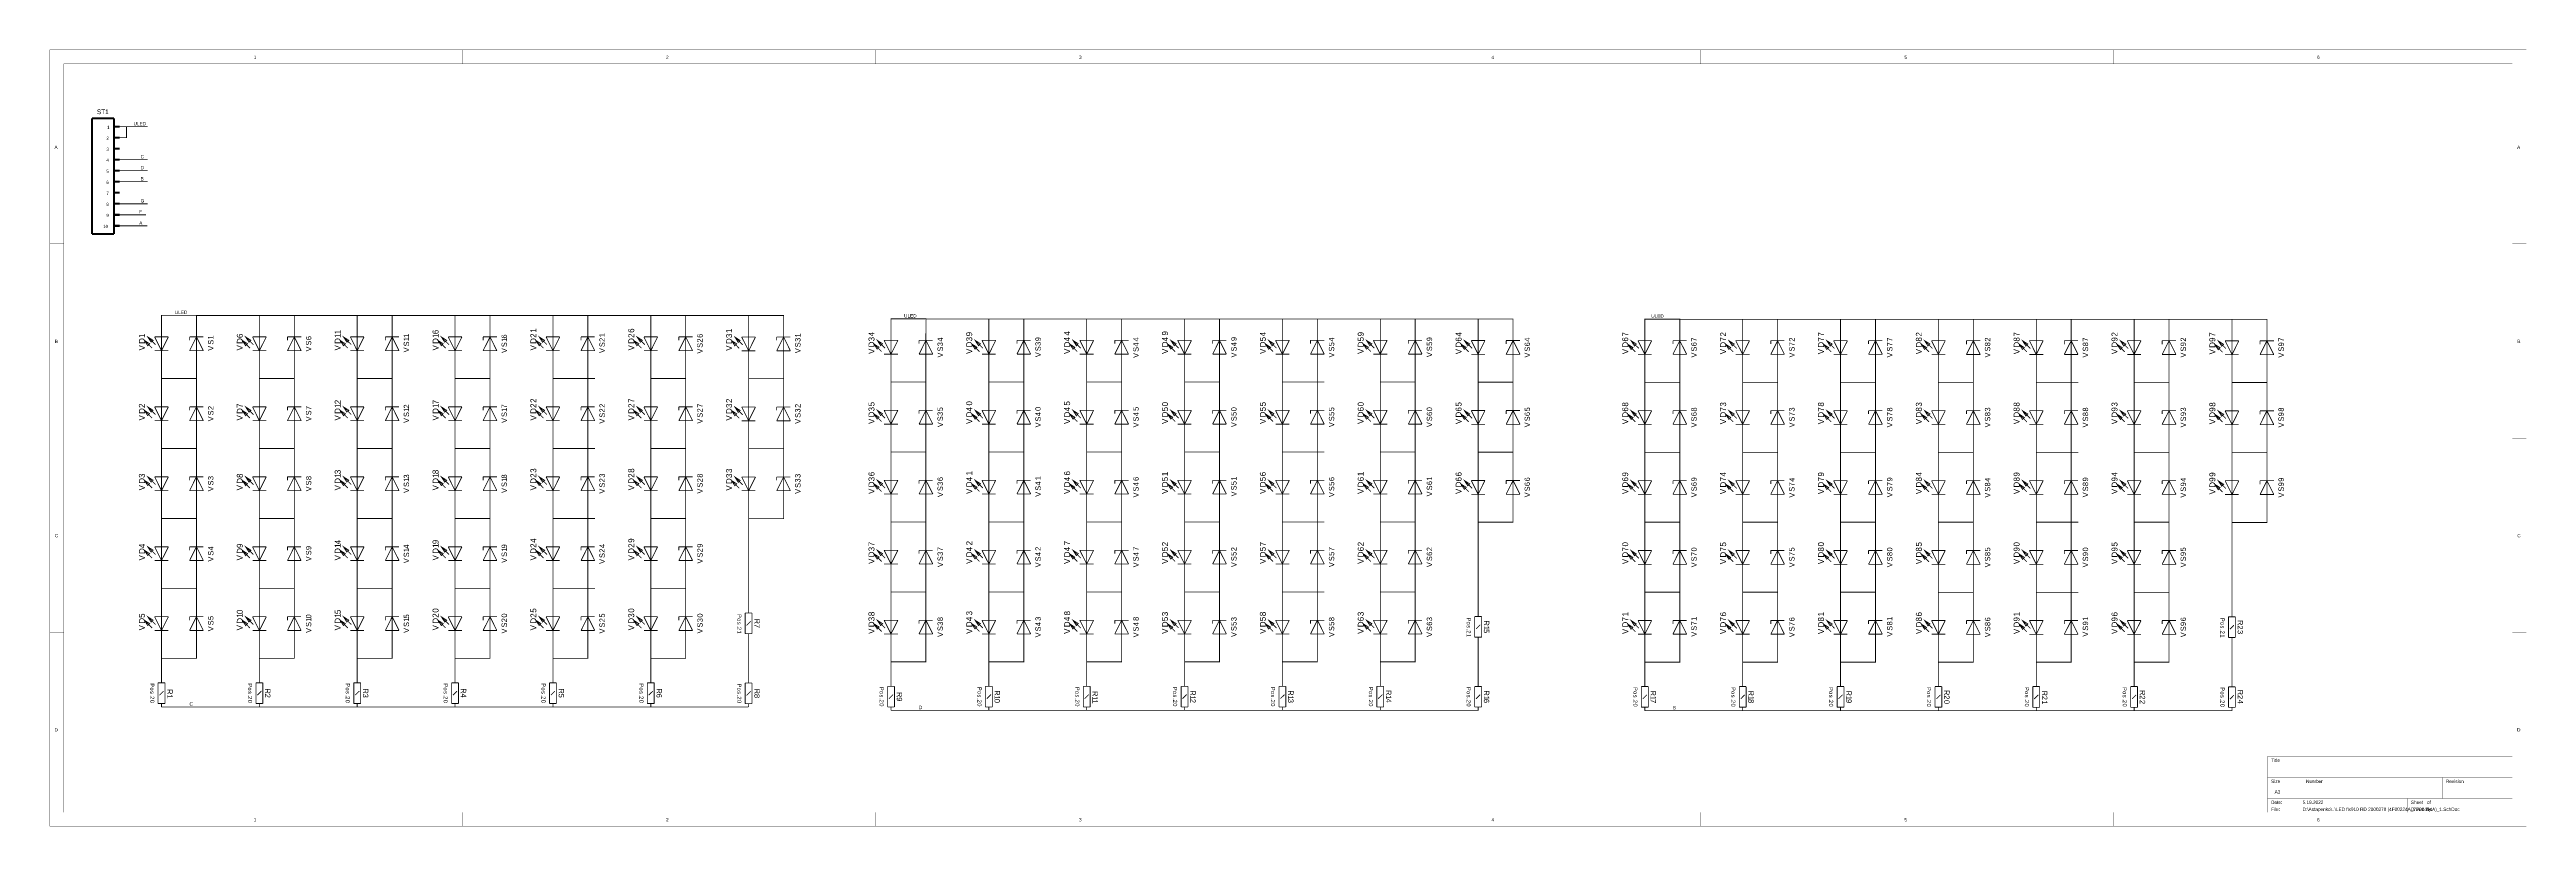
# Model space of a CAD drawing. Header units: millimetres. Extents: x 0 to 35.4, y 0 to 11.1.
import ezdxf

# ---------------------------------------------------------------- set-up
doc = ezdxf.new("R2010")
doc.units = ezdxf.units.MM
doc.header["$MEASUREMENT"] = 0
doc.layers.add('Sheet', color=255, linetype='Continuous')

msp = doc.modelspace()

# ---------------------------------------------------------------- linework, layer by layer
at = {"layer": 'Sheet'}
for points, const_width in [([(0.001, 11.1), (0.201, 11.1)], 0.0039), ([(5.906, 11.1), (5.906, 10.9)], 0.0039), ([(11.811, 11.1), (11.811, 10.9)], 0.0039), ([(17.717, 11.1), (17.717, 10.899)], 0.0039), ([(23.622, 11.1), (23.622, 10.899)], 0.0039), ([(29.527, 11.1), (29.527, 10.899)], 0.0039), ([(35.433, 11.1), (35.233, 11.1)], 0.0039), ([(35.433, 11.1), (35.433, 10.899)], 0.0039), ([(0.922, 10.118), (0.607, 10.118)], 0.0295), ([(0.607, 10.118), (0.607, 8.465)], 0.0295), ([(0.922, 8.465), (0.922, 10.118)], 0.0295), ([(0.922, 10), (1.001, 10)], 0.0295), ([(0.922, 10), (1.001, 10)], 0.0118), ([(1.001, 9.843), (1.101, 9.843), (1.101, 10)], 0.0118), ([(1.001, 10), (1.101, 10), (1.401, 10)], 0.0118), ([(1.001, 9.843), (0.922, 9.843)], 0.0295), ([(0.922, 9.685), (1.001, 9.685)], 0.0295), ([(0.922, 9.843), (1.001, 9.843)], 0.0118), ([(0.922, 9.685), (1.001, 9.685)], 0.0118), ([(1.001, 9.528), (0.922, 9.528)], 0.0295), ([(0.922, 9.37), (1.001, 9.37)], 0.0295), ([(1.001, 9.213), (0.922, 9.213)], 0.0295), ([(0.922, 9.528), (1.001, 9.528)], 0.0118), ([(0.922, 9.37), (1.001, 9.37)], 0.0118), ([(0.922, 9.213), (1.001, 9.213)], 0.0118), ([(1.001, 9.528), (1.401, 9.528)], 0.0118), ([(1.001, 9.37), (1.401, 9.37)], 0.0118), ([(1.001, 9.213), (1.401, 9.213)], 0.0118), ([(0.922, 9.055), (1.001, 9.055)], 0.0295), ([(1.001, 8.898), (0.922, 8.898)], 0.0295), ([(0.922, 9.055), (1.001, 9.055)], 0.0118), ([(0.922, 8.898), (1.001, 8.898)], 0.0118), ([(1.001, 8.898), (1.401, 8.898)], 0.0118), ([(0.922, 8.74), (1.001, 8.74)], 0.0295), ([(1.001, 8.583), (0.922, 8.583)], 0.0295), ([(0.922, 8.74), (1.001, 8.74)], 0.0118), ([(0.922, 8.583), (1.001, 8.583)], 0.0118), ([(1.001, 8.74), (1.379, 8.74)], 0.0118), ([(1.399, 8.583), (1.001, 8.583)], 0.0118), ([(0.001, 8.325), (0.201, 8.325)], 0.0039), ([(0.607, 8.465), (0.922, 8.465)], 0.0295), ([(35.433, 8.325), (35.233, 8.325)], 0.0039), ([(2.101, 7.3), (2.101, 7.303), (1.601, 7.303), (1.601, 7.094)], 0.0118), ([(1.601, 6.995), (1.601, 7.094)], 0.0118), ([(10.501, 7.091), (10.501, 7.3), (10.001, 7.3), (9.101, 7.3), (8.601, 7.3), (7.701, 7.3), (7.201, 7.3), (6.301, 7.3), (5.801, 7.3), (4.901, 7.3), (4.401, 7.3), (3.501, 7.3), (3.001, 7.3), (2.101, 7.3), (2.101, 7.094)], 0.0118), ([(2.101, 6.995), (2.101, 7.094)], 0.0118), ([(3.001, 7.094), (3.001, 7.3)], 0.0118), ([(3.001, 6.995), (3.001, 7.094)], 0.0118), ([(3.501, 7.3), (3.501, 7.094)], 0.0118), ([(3.501, 6.995), (3.501, 7.094)], 0.0118), ([(4.401, 7.094), (4.401, 7.3)], 0.0118), ([(4.401, 6.995), (4.401, 7.094)], 0.0118), ([(4.901, 7.3), (4.901, 7.094)], 0.0118), ([(4.901, 6.995), (4.901, 7.094)], 0.0118), ([(5.801, 7.094), (5.801, 7.3)], 0.0118), ([(5.801, 6.995), (5.801, 7.094)], 0.0118), ([(6.301, 7.3), (6.301, 7.094)], 0.0118), ([(6.301, 6.995), (6.301, 7.094)], 0.0118), ([(7.201, 7.094), (7.201, 7.3)], 0.0118), ([(7.201, 6.995), (7.201, 7.094)], 0.0118), ([(7.701, 7.3), (7.701, 7.094)], 0.0118), ([(7.701, 6.995), (7.701, 7.094)], 0.0118), ([(8.601, 7.094), (8.601, 7.3)], 0.0118), ([(8.601, 6.995), (8.601, 7.094)], 0.0118), ([(9.101, 7.3), (9.101, 7.094)], 0.0118), ([(9.101, 6.995), (9.101, 7.094)], 0.0118), ([(10.001, 7.091), (10.001, 7.3)], 0.0118), ([(10.001, 6.993), (10.001, 7.091)], 0.0118), ([(10.501, 6.993), (10.501, 7.091)], 0.0118), ([(12.537, 7.25), (12.537, 7.254), (12.037, 7.254), (12.037, 7.044)], 0.0118), ([(20.433, 7.25), (19.537, 7.25), (19.037, 7.25), (18.138, 7.25), (17.637, 7.25), (16.737, 7.25), (16.238, 7.25), (15.337, 7.25), (14.838, 7.25), (13.938, 7.25), (13.438, 7.25), (12.538, 7.25), (12.538, 7.044)], 0.0118), ([(13.438, 7.044), (13.438, 7.25)], 0.0118), ([(13.938, 7.25), (13.938, 7.044)], 0.0118), ([(14.838, 7.044), (14.838, 7.25)], 0.0118), ([(15.337, 7.25), (15.337, 7.044)], 0.0118), ([(16.238, 7.044), (16.238, 7.25)], 0.0118), ([(16.737, 7.25), (16.737, 7.044)], 0.0118), ([(17.637, 7.044), (17.637, 7.25)], 0.0118), ([(18.138, 7.25), (18.138, 7.044)], 0.0118), ([(19.037, 7.044), (19.037, 7.25)], 0.0118), ([(19.537, 7.25), (19.537, 7.044)], 0.0118), ([(20.437, 7.041), (20.437, 7.25), (20.433, 7.25)], 0.0118), ([(20.937, 7.041), (20.937, 7.25), (20.437, 7.25)], 0.0118), ([(23.322, 7.246), (23.322, 7.249), (22.822, 7.249), (22.822, 7.04)], 0.0118), ([(31.221, 7.245), (30.322, 7.245), (29.822, 7.245), (28.922, 7.245), (28.422, 7.245), (27.522, 7.245), (27.022, 7.245), (26.122, 7.245), (25.622, 7.245), (24.723, 7.245), (24.222, 7.245), (23.323, 7.245), (23.323, 7.04)], 0.0118), ([(24.222, 7.04), (24.222, 7.246)], 0.0118), ([(24.722, 7.246), (24.722, 7.04)], 0.0118), ([(25.622, 7.04), (25.622, 7.246)], 0.0118), ([(26.122, 7.246), (26.122, 7.04)], 0.0118), ([(27.022, 7.04), (27.022, 7.246)], 0.0118), ([(27.522, 7.245), (27.522, 7.04)], 0.0118), ([(28.422, 7.04), (28.422, 7.245)], 0.0118), ([(28.922, 7.245), (28.922, 7.04)], 0.0118), ([(29.822, 7.04), (29.822, 7.245)], 0.0118), ([(30.322, 7.245), (30.322, 7.04)], 0.0118), ([(31.223, 7.036), (31.223, 7.245), (31.221, 7.245)], 0.0118), ([(31.722, 7.036), (31.722, 7.245), (31.223, 7.245)], 0.0118), ([(1.467, 6.835), (1.355, 6.946)], 0.0118), ([(1.516, 6.884), (1.404, 6.995)], 0.0118), ([(1.481, 6.946), (1.404, 6.995)], 0.0118), ([(1.453, 6.919), (1.404, 6.995)], 0.0118), ([(1.503, 6.995), (1.7, 6.995)], 0.0118), ([(1.503, 6.995), (1.601, 6.798)], 0.0118), ([(1.503, 6.798), (1.7, 6.798)], 0.0118), ([(1.7, 6.995), (1.601, 6.798)], 0.0118), ([(1.601, 6.798), (1.601, 6.995)], 0.0118), ([(1.601, 6.798), (1.601, 6.7)], 0.0118), ([(2.2, 6.995), (2.003, 6.995)], 0.0118), ([(2.003, 6.798), (2.101, 6.995)], 0.0118), ([(2.003, 6.995), (2.003, 6.946)], 0.0118), ([(2.2, 6.798), (2.003, 6.798)], 0.0118), ([(2.101, 6.798), (2.101, 6.995)], 0.0118), ([(2.101, 6.995), (2.2, 6.798)], 0.0118), ([(2.101, 6.798), (2.101, 6.7)], 0.0118), ([(2.866, 6.835), (2.755, 6.946)], 0.0118), ([(2.916, 6.884), (2.804, 6.995)], 0.0118), ([(2.881, 6.946), (2.804, 6.995)], 0.0118), ([(2.853, 6.919), (2.804, 6.995)], 0.0118), ([(2.903, 6.995), (3.1, 6.995)], 0.0118), ([(2.903, 6.995), (3.001, 6.798)], 0.0118), ([(2.903, 6.798), (3.1, 6.798)], 0.0118), ([(3.1, 6.995), (3.001, 6.798)], 0.0118), ([(3.001, 6.798), (3.001, 6.995)], 0.0118), ([(3.001, 6.798), (3.001, 6.7)], 0.0118), ([(3.6, 6.995), (3.403, 6.995)], 0.0118), ([(3.403, 6.798), (3.501, 6.995)], 0.0118), ([(3.403, 6.995), (3.403, 6.946)], 0.0118), ([(3.6, 6.798), (3.403, 6.798)], 0.0118), ([(3.501, 6.798), (3.501, 6.995)], 0.0118), ([(3.501, 6.995), (3.6, 6.798)], 0.0118), ([(3.501, 6.798), (3.501, 6.7)], 0.0118), ([(4.266, 6.835), (4.155, 6.946)], 0.0118), ([(4.316, 6.884), (4.204, 6.995)], 0.0118), ([(4.281, 6.946), (4.204, 6.995)], 0.0118), ([(4.253, 6.919), (4.204, 6.995)], 0.0118), ([(4.303, 6.995), (4.499, 6.995)], 0.0118), ([(4.303, 6.995), (4.401, 6.798)], 0.0118), ([(4.303, 6.798), (4.499, 6.798)], 0.0118), ([(4.499, 6.995), (4.401, 6.798)], 0.0118), ([(4.401, 6.798), (4.401, 6.995)], 0.0118), ([(4.401, 6.798), (4.401, 6.7)], 0.0118), ([(4.999, 6.995), (4.803, 6.995)], 0.0118), ([(4.803, 6.798), (4.901, 6.995)], 0.0118), ([(4.803, 6.995), (4.803, 6.946)], 0.0118), ([(4.999, 6.798), (4.803, 6.798)], 0.0118), ([(4.901, 6.798), (4.901, 6.995)], 0.0118), ([(4.901, 6.995), (4.999, 6.798)], 0.0118), ([(4.901, 6.798), (4.901, 6.7)], 0.0118), ([(5.666, 6.835), (5.555, 6.946)], 0.0118), ([(5.715, 6.884), (5.604, 6.995)], 0.0118), ([(5.681, 6.946), (5.604, 6.995)], 0.0118), ([(5.653, 6.919), (5.604, 6.995)], 0.0118), ([(5.703, 6.995), (5.899, 6.995)], 0.0118), ([(5.703, 6.995), (5.801, 6.798)], 0.0118), ([(5.703, 6.798), (5.899, 6.798)], 0.0118), ([(5.899, 6.995), (5.801, 6.798)], 0.0118), ([(5.801, 6.798), (5.801, 6.995)], 0.0118), ([(5.801, 6.798), (5.801, 6.7)], 0.0118), ([(6.399, 6.995), (6.202, 6.995)], 0.0118), ([(6.202, 6.798), (6.301, 6.995)], 0.0118), ([(6.202, 6.995), (6.202, 6.946)], 0.0118), ([(6.399, 6.798), (6.202, 6.798)], 0.0118), ([(6.301, 6.798), (6.301, 6.995)], 0.0118), ([(6.301, 6.995), (6.399, 6.798)], 0.0118), ([(6.301, 6.798), (6.301, 6.7)], 0.0118), ([(7.066, 6.835), (6.955, 6.946)], 0.0118), ([(7.116, 6.884), (7.004, 6.995)], 0.0118), ([(7.081, 6.946), (7.004, 6.995)], 0.0118), ([(7.053, 6.918), (7.004, 6.995)], 0.0118), ([(7.103, 6.995), (7.299, 6.995)], 0.0118), ([(7.103, 6.995), (7.201, 6.798)], 0.0118), ([(7.103, 6.798), (7.299, 6.798)], 0.0118), ([(7.299, 6.995), (7.201, 6.798)], 0.0118), ([(7.201, 6.798), (7.201, 6.995)], 0.0118), ([(7.201, 6.798), (7.201, 6.7)], 0.0118), ([(7.799, 6.995), (7.603, 6.995)], 0.0118), ([(7.603, 6.798), (7.701, 6.995)], 0.0118), ([(7.603, 6.995), (7.603, 6.946)], 0.0118), ([(7.799, 6.798), (7.603, 6.798)], 0.0118), ([(7.701, 6.798), (7.701, 6.995)], 0.0118), ([(7.701, 6.995), (7.799, 6.798)], 0.0118), ([(7.701, 6.798), (7.701, 6.7)], 0.0118), ([(8.466, 6.835), (8.355, 6.946)], 0.0118), ([(8.515, 6.884), (8.404, 6.995)], 0.0118), ([(8.481, 6.946), (8.404, 6.995)], 0.0118), ([(8.453, 6.918), (8.404, 6.995)], 0.0118), ([(8.502, 6.995), (8.699, 6.995)], 0.0118), ([(8.502, 6.995), (8.601, 6.798)], 0.0118), ([(8.502, 6.798), (8.699, 6.798)], 0.0118), ([(8.699, 6.995), (8.601, 6.798)], 0.0118), ([(8.601, 6.798), (8.601, 6.995)], 0.0118), ([(8.601, 6.798), (8.601, 6.7)], 0.0118), ([(9.199, 6.995), (9.002, 6.995)], 0.0118), ([(9.002, 6.798), (9.101, 6.995)], 0.0118), ([(9.002, 6.995), (9.002, 6.946)], 0.0118), ([(9.199, 6.798), (9.002, 6.798)], 0.0118), ([(9.101, 6.798), (9.101, 6.995)], 0.0118), ([(9.101, 6.995), (9.199, 6.798)], 0.0118), ([(9.101, 6.798), (9.101, 6.7)], 0.0118), ([(9.866, 6.832), (9.755, 6.944)], 0.0118), ([(9.915, 6.881), (9.804, 6.993)], 0.0118), ([(9.88, 6.944), (9.804, 6.993)], 0.0118), ([(9.852, 6.916), (9.804, 6.993)], 0.0118), ([(9.902, 6.993), (10.099, 6.993)], 0.0118), ([(9.902, 6.993), (10.001, 6.796)], 0.0118), ([(9.902, 6.796), (10.099, 6.796)], 0.0118), ([(10.099, 6.993), (10.001, 6.796)], 0.0118), ([(10.001, 6.796), (10.001, 6.993)], 0.0118), ([(10.001, 6.796), (10.001, 6.698)], 0.0118), ([(10.599, 6.993), (10.402, 6.993)], 0.0118), ([(10.402, 6.796), (10.501, 6.993)], 0.0118), ([(10.402, 6.993), (10.402, 6.944)], 0.0118), ([(10.599, 6.796), (10.402, 6.796)], 0.0118), ([(10.501, 6.796), (10.501, 6.993)], 0.0118), ([(10.501, 6.993), (10.599, 6.796)], 0.0118), ([(10.501, 6.796), (10.501, 6.698)], 0.0118), ([(11.903, 6.785), (11.791, 6.896)], 0.0118), ([(11.952, 6.834), (11.841, 6.946)], 0.0118), ([(11.917, 6.897), (11.841, 6.946)], 0.0118), ([(11.89, 6.869), (11.841, 6.946)], 0.0118), ([(11.939, 6.946), (12.136, 6.946)], 0.0118), ([(11.939, 6.946), (12.037, 6.748)], 0.0118), ([(11.939, 6.748), (12.136, 6.748)], 0.0118), ([(12.037, 6.946), (12.037, 7.044)], 0.0118), ([(12.136, 6.946), (12.037, 6.748)], 0.0118), ([(12.037, 6.748), (12.037, 6.946)], 0.0118), ([(12.037, 6.748), (12.037, 6.65)], 0.0118), ([(12.636, 6.946), (12.439, 6.946)], 0.0118), ([(12.439, 6.748), (12.537, 6.946)], 0.0118), ([(12.439, 6.946), (12.439, 6.896)], 0.0118), ([(12.636, 6.748), (12.439, 6.748)], 0.0118), ([(12.537, 6.946), (12.537, 7.044)], 0.0118), ([(12.537, 6.748), (12.537, 6.946)], 0.0118), ([(12.537, 6.946), (12.636, 6.748)], 0.0118), ([(12.537, 6.748), (12.537, 6.65)], 0.0118), ([(13.303, 6.785), (13.192, 6.896)], 0.0118), ([(13.352, 6.834), (13.24, 6.946)], 0.0118), ([(13.317, 6.897), (13.24, 6.946)], 0.0118), ([(13.289, 6.869), (13.24, 6.946)], 0.0118), ([(13.339, 6.946), (13.536, 6.946)], 0.0118), ([(13.339, 6.946), (13.438, 6.748)], 0.0118), ([(13.339, 6.748), (13.536, 6.748)], 0.0118), ([(13.438, 6.946), (13.438, 7.044)], 0.0118), ([(13.536, 6.946), (13.438, 6.748)], 0.0118), ([(13.438, 6.748), (13.438, 6.946)], 0.0118), ([(13.438, 6.748), (13.438, 6.65)], 0.0118), ([(14.036, 6.945), (13.839, 6.945)], 0.0118), ([(13.839, 6.748), (13.938, 6.945)], 0.0118), ([(13.839, 6.945), (13.839, 6.896)], 0.0118), ([(14.036, 6.748), (13.839, 6.748)], 0.0118), ([(13.938, 6.945), (13.938, 7.044)], 0.0118), ([(13.938, 6.748), (13.938, 6.945)], 0.0118), ([(13.938, 6.945), (14.036, 6.748)], 0.0118), ([(13.938, 6.748), (13.938, 6.65)], 0.0118), ([(14.703, 6.785), (14.591, 6.896)], 0.0118), ([(14.752, 6.834), (14.641, 6.945)], 0.0118), ([(14.717, 6.897), (14.641, 6.945)], 0.0118), ([(14.69, 6.868), (14.641, 6.945)], 0.0118), ([(14.739, 6.945), (14.936, 6.945)], 0.0118), ([(14.739, 6.945), (14.838, 6.748)], 0.0118), ([(14.739, 6.748), (14.936, 6.748)], 0.0118), ([(14.838, 6.945), (14.838, 7.044)], 0.0118), ([(14.936, 6.945), (14.838, 6.748)], 0.0118), ([(14.838, 6.748), (14.838, 6.945)], 0.0118), ([(14.838, 6.748), (14.838, 6.65)], 0.0118), ([(15.436, 6.945), (15.239, 6.945)], 0.0118), ([(15.239, 6.748), (15.337, 6.945)], 0.0118), ([(15.239, 6.945), (15.239, 6.896)], 0.0118), ([(15.436, 6.748), (15.239, 6.748)], 0.0118), ([(15.337, 6.945), (15.337, 7.044)], 0.0118), ([(15.337, 6.748), (15.337, 6.945)], 0.0118), ([(15.337, 6.945), (15.436, 6.748)], 0.0118), ([(15.337, 6.748), (15.337, 6.65)], 0.0118), ([(16.103, 6.785), (15.991, 6.896)], 0.0118), ([(16.152, 6.834), (16.041, 6.945)], 0.0118), ([(16.118, 6.897), (16.041, 6.945)], 0.0118), ([(16.089, 6.868), (16.041, 6.945)], 0.0118), ([(16.139, 6.945), (16.336, 6.945)], 0.0118), ([(16.139, 6.945), (16.238, 6.748)], 0.0118), ([(16.139, 6.748), (16.336, 6.748)], 0.0118), ([(16.238, 6.945), (16.238, 7.044)], 0.0118), ([(16.336, 6.945), (16.238, 6.748)], 0.0118), ([(16.238, 6.748), (16.238, 6.945)], 0.0118), ([(16.238, 6.748), (16.238, 6.65)], 0.0118), ([(16.836, 6.945), (16.639, 6.945)], 0.0118), ([(16.639, 6.748), (16.737, 6.945)], 0.0118), ([(16.639, 6.945), (16.639, 6.896)], 0.0118), ([(16.836, 6.748), (16.639, 6.748)], 0.0118), ([(16.737, 6.945), (16.737, 7.044)], 0.0118), ([(16.737, 6.748), (16.737, 6.945)], 0.0118), ([(16.737, 6.945), (16.836, 6.748)], 0.0118), ([(16.737, 6.748), (16.737, 6.65)], 0.0118), ([(17.503, 6.785), (17.392, 6.896)], 0.0118), ([(17.552, 6.834), (17.441, 6.945)], 0.0118), ([(17.517, 6.897), (17.441, 6.945)], 0.0118), ([(17.489, 6.868), (17.441, 6.945)], 0.0118), ([(17.539, 6.945), (17.736, 6.945)], 0.0118), ([(17.539, 6.945), (17.637, 6.748)], 0.0118), ([(17.539, 6.748), (17.736, 6.748)], 0.0118), ([(17.637, 6.945), (17.637, 7.044)], 0.0118), ([(17.736, 6.945), (17.637, 6.748)], 0.0118), ([(17.637, 6.748), (17.637, 6.945)], 0.0118), ([(17.637, 6.748), (17.637, 6.65)], 0.0118), ([(18.236, 6.945), (18.039, 6.945)], 0.0118), ([(18.039, 6.748), (18.138, 6.945)], 0.0118), ([(18.039, 6.945), (18.039, 6.896)], 0.0118), ([(18.236, 6.748), (18.039, 6.748)], 0.0118), ([(18.138, 6.945), (18.138, 7.044)], 0.0118), ([(18.138, 6.748), (18.138, 6.945)], 0.0118), ([(18.138, 6.945), (18.236, 6.748)], 0.0118), ([(18.138, 6.748), (18.138, 6.65)], 0.0118), ([(18.903, 6.785), (18.791, 6.896)], 0.0118), ([(18.952, 6.834), (18.84, 6.945)], 0.0118), ([(18.917, 6.897), (18.84, 6.945)], 0.0118), ([(18.889, 6.868), (18.84, 6.945)], 0.0118), ([(18.939, 6.945), (19.136, 6.945)], 0.0118), ([(18.939, 6.945), (19.037, 6.748)], 0.0118), ([(18.939, 6.748), (19.136, 6.748)], 0.0118), ([(19.037, 6.945), (19.037, 7.044)], 0.0118), ([(19.136, 6.945), (19.037, 6.748)], 0.0118), ([(19.037, 6.748), (19.037, 6.945)], 0.0118), ([(19.037, 6.748), (19.037, 6.65)], 0.0118), ([(19.635, 6.945), (19.439, 6.945)], 0.0118), ([(19.439, 6.748), (19.537, 6.945)], 0.0118), ([(19.439, 6.945), (19.439, 6.896)], 0.0118), ([(19.635, 6.748), (19.439, 6.748)], 0.0118), ([(19.537, 6.945), (19.537, 7.044)], 0.0118), ([(19.537, 6.748), (19.537, 6.945)], 0.0118), ([(19.537, 6.945), (19.635, 6.748)], 0.0118), ([(19.537, 6.748), (19.537, 6.65)], 0.0118), ([(20.302, 6.782), (20.191, 6.893)], 0.0118), ([(20.351, 6.832), (20.24, 6.943)], 0.0118), ([(20.317, 6.894), (20.24, 6.943)], 0.0118), ([(20.289, 6.867), (20.24, 6.943)], 0.0118), ([(20.339, 6.943), (20.535, 6.943)], 0.0118), ([(20.339, 6.943), (20.437, 6.746)], 0.0118), ([(20.339, 6.746), (20.535, 6.746)], 0.0118), ([(20.437, 6.943), (20.437, 7.041)], 0.0118), ([(20.535, 6.943), (20.437, 6.746)], 0.0118), ([(20.437, 6.746), (20.437, 6.943)], 0.0118), ([(20.437, 6.746), (20.437, 6.648)], 0.0118), ([(21.036, 6.943), (20.838, 6.943)], 0.0118), ([(20.838, 6.746), (20.937, 6.943)], 0.0118), ([(20.838, 6.943), (20.838, 6.893)], 0.0118), ([(21.036, 6.746), (20.838, 6.746)], 0.0118), ([(20.937, 6.943), (20.937, 7.041)], 0.0118), ([(20.937, 6.746), (20.937, 6.943)], 0.0118), ([(20.937, 6.943), (21.036, 6.746)], 0.0118), ([(20.937, 6.746), (20.937, 6.648)], 0.0118), ([(22.687, 6.781), (22.576, 6.892)], 0.0118), ([(22.737, 6.83), (22.625, 6.941)], 0.0118), ([(22.701, 6.893), (22.625, 6.941)], 0.0118), ([(22.674, 6.865), (22.625, 6.941)], 0.0118), ([(22.724, 6.941), (22.92, 6.941)], 0.0118), ([(22.724, 6.941), (22.822, 6.745)], 0.0118), ([(22.724, 6.745), (22.92, 6.745)], 0.0118), ([(22.822, 6.941), (22.822, 7.04)], 0.0118), ([(22.92, 6.941), (22.822, 6.745)], 0.0118), ([(22.822, 6.745), (22.822, 6.941)], 0.0118), ([(22.822, 6.745), (22.822, 6.646)], 0.0118), ([(23.421, 6.941), (23.224, 6.941)], 0.0118), ([(23.224, 6.745), (23.322, 6.941)], 0.0118), ([(23.224, 6.941), (23.224, 6.892)], 0.0118), ([(23.421, 6.745), (23.224, 6.745)], 0.0118), ([(23.322, 6.941), (23.322, 7.04)], 0.0118), ([(23.322, 6.745), (23.322, 6.941)], 0.0118), ([(23.322, 6.941), (23.421, 6.745)], 0.0118), ([(23.322, 6.745), (23.322, 6.646)], 0.0118), ([(24.087, 6.781), (23.976, 6.892)], 0.0118), ([(24.137, 6.83), (24.025, 6.941)], 0.0118), ([(24.102, 6.893), (24.025, 6.941)], 0.0118), ([(24.074, 6.865), (24.025, 6.941)], 0.0118), ([(24.123, 6.941), (24.32, 6.941)], 0.0118), ([(24.123, 6.941), (24.222, 6.745)], 0.0118), ([(24.123, 6.745), (24.32, 6.745)], 0.0118), ([(24.222, 6.941), (24.222, 7.04)], 0.0118), ([(24.32, 6.941), (24.222, 6.745)], 0.0118), ([(24.222, 6.745), (24.222, 6.941)], 0.0118), ([(24.222, 6.745), (24.222, 6.646)], 0.0118), ([(24.82, 6.941), (24.624, 6.941)], 0.0118), ([(24.624, 6.745), (24.722, 6.941)], 0.0118), ([(24.624, 6.941), (24.624, 6.892)], 0.0118), ([(24.82, 6.745), (24.624, 6.745)], 0.0118), ([(24.722, 6.941), (24.722, 7.04)], 0.0118), ([(24.722, 6.745), (24.722, 6.941)], 0.0118), ([(24.722, 6.941), (24.82, 6.745)], 0.0118), ([(24.722, 6.745), (24.722, 6.646)], 0.0118), ([(25.488, 6.781), (25.376, 6.892)], 0.0118), ([(25.536, 6.83), (25.425, 6.941)], 0.0118), ([(25.502, 6.893), (25.425, 6.941)], 0.0118), ([(25.473, 6.865), (25.425, 6.941)], 0.0118), ([(25.523, 6.941), (25.721, 6.941)], 0.0118), ([(25.523, 6.941), (25.622, 6.745)], 0.0118), ([(25.523, 6.745), (25.721, 6.745)], 0.0118), ([(25.622, 6.941), (25.622, 7.04)], 0.0118), ([(25.721, 6.941), (25.622, 6.745)], 0.0118), ([(25.622, 6.745), (25.622, 6.941)], 0.0118), ([(25.622, 6.745), (25.622, 6.646)], 0.0118), ([(26.22, 6.941), (26.023, 6.941)], 0.0118), ([(26.023, 6.745), (26.122, 6.941)], 0.0118), ([(26.023, 6.941), (26.023, 6.892)], 0.0118), ([(26.22, 6.745), (26.023, 6.745)], 0.0118), ([(26.122, 6.941), (26.122, 7.04)], 0.0118), ([(26.122, 6.745), (26.122, 6.941)], 0.0118), ([(26.122, 6.941), (26.22, 6.745)], 0.0118), ([(26.122, 6.745), (26.122, 6.646)], 0.0118), ([(26.887, 6.781), (26.776, 6.892)], 0.0118), ([(26.936, 6.83), (26.825, 6.941)], 0.0118), ([(26.902, 6.893), (26.825, 6.941)], 0.0118), ([(26.873, 6.865), (26.825, 6.941)], 0.0118), ([(26.924, 6.941), (27.12, 6.941)], 0.0118), ([(26.924, 6.941), (27.022, 6.745)], 0.0118), ([(26.924, 6.745), (27.12, 6.745)], 0.0118), ([(27.022, 6.941), (27.022, 7.04)], 0.0118), ([(27.12, 6.941), (27.022, 6.745)], 0.0118), ([(27.022, 6.745), (27.022, 6.941)], 0.0118), ([(27.022, 6.745), (27.022, 6.646)], 0.0118), ([(27.62, 6.941), (27.423, 6.941)], 0.0118), ([(27.423, 6.744), (27.522, 6.941)], 0.0118), ([(27.423, 6.941), (27.423, 6.891)], 0.0118), ([(27.62, 6.744), (27.423, 6.744)], 0.0118), ([(27.522, 6.941), (27.522, 7.04)], 0.0118), ([(27.522, 6.744), (27.522, 6.941)], 0.0118), ([(27.522, 6.941), (27.62, 6.744)], 0.0118), ([(27.522, 6.744), (27.522, 6.645)], 0.0118), ([(28.287, 6.781), (28.177, 6.891)], 0.0118), ([(28.337, 6.829), (28.225, 6.941)], 0.0118), ([(28.302, 6.893), (28.225, 6.941)], 0.0118), ([(28.274, 6.864), (28.225, 6.941)], 0.0118), ([(28.324, 6.941), (28.521, 6.941)], 0.0118), ([(28.324, 6.941), (28.422, 6.744)], 0.0118), ([(28.324, 6.744), (28.521, 6.744)], 0.0118), ([(28.422, 6.941), (28.422, 7.04)], 0.0118), ([(28.521, 6.941), (28.422, 6.744)], 0.0118), ([(28.422, 6.744), (28.422, 6.941)], 0.0118), ([(28.422, 6.744), (28.422, 6.645)], 0.0118), ([(29.02, 6.941), (28.823, 6.941)], 0.0118), ([(28.823, 6.744), (28.922, 6.941)], 0.0118), ([(28.823, 6.941), (28.823, 6.891)], 0.0118), ([(29.02, 6.744), (28.823, 6.744)], 0.0118), ([(28.922, 6.941), (28.922, 7.04)], 0.0118), ([(28.922, 6.744), (28.922, 6.941)], 0.0118), ([(28.922, 6.941), (29.02, 6.744)], 0.0118), ([(28.922, 6.744), (28.922, 6.645)], 0.0118), ([(29.687, 6.781), (29.575, 6.891)], 0.0118), ([(29.737, 6.829), (29.625, 6.941)], 0.0118), ([(29.702, 6.893), (29.625, 6.941)], 0.0118), ([(29.674, 6.864), (29.625, 6.941)], 0.0118), ([(29.724, 6.941), (29.921, 6.941)], 0.0118), ([(29.724, 6.941), (29.822, 6.744)], 0.0118), ([(29.724, 6.744), (29.921, 6.744)], 0.0118), ([(29.822, 6.941), (29.822, 7.04)], 0.0118), ([(29.921, 6.941), (29.822, 6.744)], 0.0118), ([(29.822, 6.744), (29.822, 6.941)], 0.0118), ([(29.822, 6.744), (29.822, 6.645)], 0.0118), ([(30.421, 6.941), (30.223, 6.941)], 0.0118), ([(30.223, 6.744), (30.322, 6.941)], 0.0118), ([(30.223, 6.941), (30.223, 6.891)], 0.0118), ([(30.421, 6.744), (30.223, 6.744)], 0.0118), ([(30.322, 6.941), (30.322, 7.04)], 0.0118), ([(30.322, 6.744), (30.322, 6.941)], 0.0118), ([(30.322, 6.941), (30.421, 6.744)], 0.0118), ([(30.322, 6.744), (30.322, 6.645)], 0.0118), ([(31.087, 6.777), (30.975, 6.889)], 0.0118), ([(31.136, 6.827), (31.025, 6.939)], 0.0118), ([(31.102, 6.889), (31.025, 6.939)], 0.0118), ([(31.074, 6.863), (31.025, 6.939)], 0.0118), ([(31.124, 6.939), (31.32, 6.939)], 0.0118), ([(31.124, 6.939), (31.223, 6.742)], 0.0118), ([(31.124, 6.742), (31.32, 6.742)], 0.0118), ([(31.223, 6.939), (31.223, 7.036)], 0.0118), ([(31.32, 6.939), (31.223, 6.742)], 0.0118), ([(31.223, 6.742), (31.223, 6.939)], 0.0118), ([(31.223, 6.742), (31.223, 6.644)], 0.0118), ([(31.821, 6.939), (31.624, 6.939)], 0.0118), ([(31.624, 6.742), (31.722, 6.939)], 0.0118), ([(31.624, 6.939), (31.624, 6.889)], 0.0118), ([(31.821, 6.742), (31.624, 6.742)], 0.0118), ([(31.722, 6.939), (31.722, 7.036)], 0.0118), ([(31.722, 6.742), (31.722, 6.939)], 0.0118), ([(31.722, 6.939), (31.821, 6.742)], 0.0118), ([(31.722, 6.742), (31.722, 6.644)], 0.0118), ([(1.601, 6.7), (1.601, 6.4), (1.601, 6.094)], 0.0118), ([(2.101, 6.4), (1.601, 6.4)], 0.0118), ([(2.101, 6.7), (2.101, 6.4), (2.101, 6.094)], 0.0118), ([(3.001, 6.7), (3.001, 6.4), (3.001, 6.094)], 0.0118), ([(3.501, 6.4), (3.001, 6.4)], 0.0118), ([(3.501, 6.7), (3.501, 6.4), (3.501, 6.094)], 0.0118), ([(4.401, 6.7), (4.401, 6.4), (4.401, 6.094)], 0.0118), ([(4.901, 6.4), (4.401, 6.4)], 0.0118), ([(4.901, 6.7), (4.901, 6.4), (4.901, 6.094)], 0.0118), ([(5.801, 6.7), (5.801, 6.4), (5.801, 6.094)], 0.0118), ([(6.301, 6.4), (5.801, 6.4)], 0.0118), ([(6.301, 6.7), (6.301, 6.4), (6.301, 6.094)], 0.0118), ([(7.201, 6.7), (7.201, 6.4)], 0.0118), ([(7.201, 6.093), (7.201, 6.4), (7.701, 6.4), (7.801, 6.4)], 0.0118), ([(7.701, 6.7), (7.701, 6.4), (7.701, 6.093)], 0.0118), ([(8.601, 6.7), (8.601, 6.4), (8.601, 6.093)], 0.0118), ([(9.101, 6.4), (8.601, 6.4)], 0.0118), ([(9.101, 6.7), (9.101, 6.4), (9.101, 6.093)], 0.0118), ([(10.001, 6.698), (10.001, 6.398), (10.001, 6.091)], 0.0118), ([(10.501, 6.398), (10.001, 6.398)], 0.0118), ([(10.501, 6.698), (10.501, 6.398), (10.501, 6.091)], 0.0118), ([(12.037, 6.65), (12.037, 6.35), (12.037, 6.044)], 0.0118), ([(12.537, 6.65), (12.537, 6.35), (12.537, 6.044)], 0.0118), ([(13.438, 6.65), (13.438, 6.35), (13.438, 6.044)], 0.0118), ([(13.938, 6.65), (13.938, 6.35), (13.938, 6.044)], 0.0118), ([(14.838, 6.65), (14.838, 6.35), (14.838, 6.044)], 0.0118), ([(15.337, 6.65), (15.337, 6.35), (15.337, 6.044)], 0.0118), ([(16.238, 6.65), (16.238, 6.35), (16.238, 6.044)], 0.0118), ([(16.737, 6.65), (16.737, 6.35), (16.737, 6.044)], 0.0118), ([(17.637, 6.65), (17.637, 6.35)], 0.0118), ([(18.138, 6.65), (18.138, 6.35), (18.138, 6.044)], 0.0118), ([(19.037, 6.65), (19.037, 6.35), (19.037, 6.044)], 0.0118), ([(19.537, 6.65), (19.537, 6.35), (19.537, 6.044)], 0.0118), ([(20.437, 6.648), (20.437, 6.348), (20.437, 6.041)], 0.0118), ([(20.937, 6.648), (20.937, 6.348), (20.937, 6.041)], 0.0118), ([(22.822, 6.646), (22.822, 6.346), (22.822, 6.04)], 0.0118), ([(23.322, 6.646), (23.322, 6.346), (23.322, 6.04)], 0.0118), ([(24.222, 6.646), (24.222, 6.346), (24.222, 6.04)], 0.0118), ([(24.722, 6.646), (24.722, 6.346), (24.722, 6.04)], 0.0118), ([(25.622, 6.646), (25.622, 6.346), (25.622, 6.04)], 0.0118), ([(26.122, 6.646), (26.122, 6.346), (26.122, 6.04)], 0.0118), ([(27.022, 6.646), (27.022, 6.346), (27.022, 6.04)], 0.0118), ([(27.522, 6.645), (27.522, 6.346), (27.522, 6.039)], 0.0118), ([(28.422, 6.645), (28.422, 6.346)], 0.0118), ([(28.922, 6.645), (28.922, 6.346), (28.922, 6.039)], 0.0118), ([(29.822, 6.645), (29.822, 6.346), (29.822, 6.039)], 0.0118), ([(30.322, 6.645), (30.322, 6.346), (30.322, 6.039)], 0.0118), ([(31.223, 6.644), (31.223, 6.343), (31.223, 6.037)], 0.0118), ([(31.722, 6.644), (31.722, 6.343), (31.722, 6.037)], 0.0118), ([(1.601, 5.995), (1.601, 6.094)], 0.0118), ([(2.101, 5.995), (2.101, 6.094)], 0.0118), ([(3.001, 5.995), (3.001, 6.094)], 0.0118), ([(3.501, 5.995), (3.501, 6.094)], 0.0118), ([(4.401, 5.995), (4.401, 6.094)], 0.0118), ([(4.901, 5.995), (4.901, 6.094)], 0.0118), ([(5.801, 5.995), (5.801, 6.094)], 0.0118), ([(6.301, 5.995), (6.301, 6.094)], 0.0118), ([(7.201, 5.995), (7.201, 6.093)], 0.0118), ([(7.701, 5.995), (7.701, 6.093)], 0.0118), ([(8.601, 5.995), (8.601, 6.093)], 0.0118), ([(9.101, 5.995), (9.101, 6.093)], 0.0118), ([(10.001, 5.993), (10.001, 6.091)], 0.0118), ([(10.501, 5.993), (10.501, 6.091)], 0.0118), ([(12.537, 6.35), (12.037, 6.35)], 0.0118), ([(12.037, 5.946), (12.037, 6.044)], 0.0118), ([(12.537, 5.946), (12.537, 6.044)], 0.0118), ([(13.938, 6.35), (13.438, 6.35)], 0.0118), ([(13.438, 5.946), (13.438, 6.044)], 0.0118), ([(13.938, 5.945), (13.938, 6.044)], 0.0118), ([(15.337, 6.35), (14.838, 6.35)], 0.0118), ([(14.838, 5.945), (14.838, 6.044)], 0.0118), ([(15.337, 5.945), (15.337, 6.044)], 0.0118), ([(16.737, 6.35), (16.238, 6.35)], 0.0118), ([(16.238, 5.945), (16.238, 6.044)], 0.0118), ([(16.737, 5.945), (16.737, 6.044)], 0.0118), ([(17.637, 6.044), (17.637, 6.35), (18.138, 6.35), (18.237, 6.35)], 0.0118), ([(17.637, 5.945), (17.637, 6.044)], 0.0118), ([(18.138, 5.945), (18.138, 6.044)], 0.0118), ([(19.537, 6.35), (19.037, 6.35)], 0.0118), ([(19.037, 5.945), (19.037, 6.044)], 0.0118), ([(19.537, 5.945), (19.537, 6.044)], 0.0118), ([(20.937, 6.348), (20.437, 6.348)], 0.0118), ([(20.437, 5.943), (20.437, 6.041)], 0.0118), ([(20.937, 5.943), (20.937, 6.041)], 0.0118), ([(23.322, 6.346), (22.822, 6.346)], 0.0118), ([(22.822, 5.941), (22.822, 6.04)], 0.0118), ([(23.322, 5.941), (23.322, 6.04)], 0.0118), ([(24.722, 6.346), (24.222, 6.346)], 0.0118), ([(24.222, 5.941), (24.222, 6.04)], 0.0118), ([(24.722, 5.941), (24.722, 6.04)], 0.0118), ([(26.122, 6.346), (25.622, 6.346)], 0.0118), ([(25.622, 5.941), (25.622, 6.04)], 0.0118), ([(26.122, 5.941), (26.122, 6.04)], 0.0118), ([(27.522, 6.346), (27.022, 6.346)], 0.0118), ([(27.022, 5.941), (27.022, 6.04)], 0.0118), ([(27.522, 5.94), (27.522, 6.039)], 0.0118), ([(28.422, 6.039), (28.422, 6.346), (28.922, 6.346), (29.022, 6.346)], 0.0118), ([(28.422, 5.94), (28.422, 6.039)], 0.0118), ([(28.922, 5.94), (28.922, 6.039)], 0.0118), ([(30.322, 6.346), (29.822, 6.346)], 0.0118), ([(29.822, 5.94), (29.822, 6.039)], 0.0118), ([(30.322, 5.94), (30.322, 6.039)], 0.0118), ([(31.722, 6.343), (31.223, 6.343)], 0.0118), ([(31.223, 5.938), (31.223, 6.037)], 0.0118), ([(31.722, 5.938), (31.722, 6.037)], 0.0118), ([(1.467, 5.835), (1.355, 5.946)], 0.0118), ([(1.516, 5.884), (1.404, 5.995)], 0.0118), ([(1.481, 5.946), (1.404, 5.995)], 0.0118), ([(1.453, 5.919), (1.404, 5.995)], 0.0118), ([(1.503, 5.995), (1.7, 5.995)], 0.0118), ([(1.503, 5.995), (1.601, 5.798)], 0.0118), ([(1.503, 5.798), (1.7, 5.798)], 0.0118), ([(1.7, 5.995), (1.601, 5.798)], 0.0118), ([(1.601, 5.798), (1.601, 5.995)], 0.0118), ([(1.601, 5.798), (1.601, 5.7)], 0.0118), ([(1.601, 5.7), (1.601, 5.4), (1.601, 5.094)], 0.0118), ([(2.2, 5.995), (2.003, 5.995)], 0.0118), ([(2.003, 5.798), (2.101, 5.995)], 0.0118), ([(2.003, 5.995), (2.003, 5.946)], 0.0118), ([(2.2, 5.798), (2.003, 5.798)], 0.0118), ([(2.101, 5.798), (2.101, 5.995)], 0.0118), ([(2.101, 5.995), (2.2, 5.798)], 0.0118), ([(2.101, 5.798), (2.101, 5.7)], 0.0118), ([(2.101, 5.7), (2.101, 5.4), (2.101, 5.094)], 0.0118), ([(2.866, 5.835), (2.755, 5.946)], 0.0118), ([(2.916, 5.884), (2.804, 5.995)], 0.0118), ([(2.881, 5.946), (2.804, 5.995)], 0.0118), ([(2.853, 5.919), (2.804, 5.995)], 0.0118), ([(2.903, 5.995), (3.1, 5.995)], 0.0118), ([(2.903, 5.995), (3.001, 5.798)], 0.0118), ([(2.903, 5.798), (3.1, 5.798)], 0.0118), ([(3.1, 5.995), (3.001, 5.798)], 0.0118), ([(3.001, 5.798), (3.001, 5.995)], 0.0118), ([(3.001, 5.798), (3.001, 5.7)], 0.0118), ([(3.001, 5.7), (3.001, 5.4), (3.001, 5.094)], 0.0118), ([(3.6, 5.995), (3.403, 5.995)], 0.0118), ([(3.403, 5.798), (3.501, 5.995)], 0.0118), ([(3.403, 5.995), (3.403, 5.946)], 0.0118), ([(3.6, 5.798), (3.403, 5.798)], 0.0118), ([(3.501, 5.798), (3.501, 5.995)], 0.0118), ([(3.501, 5.995), (3.6, 5.798)], 0.0118), ([(3.501, 5.798), (3.501, 5.7)], 0.0118), ([(3.501, 5.7), (3.501, 5.4), (3.501, 5.094)], 0.0118), ([(4.266, 5.835), (4.155, 5.946)], 0.0118), ([(4.316, 5.884), (4.204, 5.995)], 0.0118), ([(4.281, 5.946), (4.204, 5.995)], 0.0118), ([(4.253, 5.919), (4.204, 5.995)], 0.0118), ([(4.303, 5.995), (4.499, 5.995)], 0.0118), ([(4.303, 5.995), (4.401, 5.798)], 0.0118), ([(4.303, 5.798), (4.499, 5.798)], 0.0118), ([(4.499, 5.995), (4.401, 5.798)], 0.0118), ([(4.401, 5.798), (4.401, 5.995)], 0.0118), ([(4.401, 5.798), (4.401, 5.7)], 0.0118), ([(4.401, 5.7), (4.401, 5.4), (4.401, 5.094)], 0.0118), ([(4.999, 5.995), (4.803, 5.995)], 0.0118), ([(4.803, 5.798), (4.901, 5.995)], 0.0118), ([(4.803, 5.995), (4.803, 5.946)], 0.0118), ([(4.999, 5.798), (4.803, 5.798)], 0.0118), ([(4.901, 5.798), (4.901, 5.995)], 0.0118), ([(4.901, 5.995), (4.999, 5.798)], 0.0118), ([(4.901, 5.798), (4.901, 5.7)], 0.0118), ([(4.901, 5.7), (4.901, 5.4), (4.901, 5.094)], 0.0118), ([(5.666, 5.835), (5.555, 5.946)], 0.0118), ([(5.715, 5.884), (5.604, 5.995)], 0.0118), ([(5.681, 5.946), (5.604, 5.995)], 0.0118), ([(5.653, 5.919), (5.604, 5.995)], 0.0118), ([(5.703, 5.995), (5.899, 5.995)], 0.0118), ([(5.703, 5.995), (5.801, 5.798)], 0.0118), ([(5.703, 5.798), (5.899, 5.798)], 0.0118), ([(5.899, 5.995), (5.801, 5.798)], 0.0118), ([(5.801, 5.798), (5.801, 5.995)], 0.0118), ([(5.801, 5.798), (5.801, 5.7)], 0.0118), ([(5.801, 5.7), (5.801, 5.4), (5.801, 5.094)], 0.0118), ([(6.399, 5.995), (6.202, 5.995)], 0.0118), ([(6.202, 5.798), (6.301, 5.995)], 0.0118), ([(6.202, 5.995), (6.202, 5.946)], 0.0118), ([(6.399, 5.798), (6.202, 5.798)], 0.0118), ([(6.301, 5.798), (6.301, 5.995)], 0.0118), ([(6.301, 5.995), (6.399, 5.798)], 0.0118), ([(6.301, 5.798), (6.301, 5.7)], 0.0118), ([(6.301, 5.7), (6.301, 5.4), (6.301, 5.094)], 0.0118), ([(7.066, 5.834), (6.955, 5.946)], 0.0118), ([(7.116, 5.884), (7.004, 5.995)], 0.0118), ([(7.081, 5.946), (7.004, 5.995)], 0.0118), ([(7.053, 5.918), (7.004, 5.995)], 0.0118), ([(7.103, 5.995), (7.299, 5.995)], 0.0118), ([(7.103, 5.995), (7.201, 5.798)], 0.0118), ([(7.103, 5.798), (7.299, 5.798)], 0.0118), ([(7.299, 5.995), (7.201, 5.798)], 0.0118), ([(7.201, 5.798), (7.201, 5.995)], 0.0118), ([(7.201, 5.798), (7.201, 5.7)], 0.0118), ([(7.201, 5.7), (7.201, 5.4)], 0.0118), ([(7.799, 5.995), (7.603, 5.995)], 0.0118), ([(7.603, 5.798), (7.701, 5.995)], 0.0118), ([(7.603, 5.995), (7.603, 5.946)], 0.0118), ([(7.799, 5.798), (7.603, 5.798)], 0.0118), ([(7.701, 5.798), (7.701, 5.995)], 0.0118), ([(7.701, 5.995), (7.799, 5.798)], 0.0118), ([(7.701, 5.798), (7.701, 5.7)], 0.0118), ([(7.701, 5.7), (7.701, 5.4), (7.701, 5.093)], 0.0118), ([(8.466, 5.834), (8.355, 5.946)], 0.0118), ([(8.515, 5.884), (8.404, 5.995)], 0.0118), ([(8.481, 5.946), (8.404, 5.995)], 0.0118), ([(8.453, 5.918), (8.404, 5.995)], 0.0118), ([(8.502, 5.995), (8.699, 5.995)], 0.0118), ([(8.502, 5.995), (8.601, 5.798)], 0.0118), ([(8.502, 5.798), (8.699, 5.798)], 0.0118), ([(8.699, 5.995), (8.601, 5.798)], 0.0118), ([(8.601, 5.798), (8.601, 5.995)], 0.0118), ([(8.601, 5.798), (8.601, 5.7)], 0.0118), ([(8.601, 5.7), (8.601, 5.4), (8.601, 5.093)], 0.0118), ([(9.199, 5.995), (9.002, 5.995)], 0.0118), ([(9.002, 5.798), (9.101, 5.995)], 0.0118), ([(9.002, 5.995), (9.002, 5.946)], 0.0118), ([(9.199, 5.798), (9.002, 5.798)], 0.0118), ([(9.101, 5.798), (9.101, 5.995)], 0.0118), ([(9.101, 5.995), (9.199, 5.798)], 0.0118), ([(9.101, 5.798), (9.101, 5.7)], 0.0118), ([(9.101, 5.7), (9.101, 5.4), (9.101, 5.093)], 0.0118), ([(9.866, 5.832), (9.755, 5.944)], 0.0118), ([(9.915, 5.881), (9.804, 5.993)], 0.0118), ([(9.88, 5.944), (9.804, 5.993)], 0.0118), ([(9.852, 5.916), (9.804, 5.993)], 0.0118), ([(9.902, 5.993), (10.099, 5.993)], 0.0118), ([(9.902, 5.993), (10.001, 5.796)], 0.0118), ([(9.902, 5.796), (10.099, 5.796)], 0.0118), ([(10.099, 5.993), (10.001, 5.796)], 0.0118), ([(10.001, 5.796), (10.001, 5.993)], 0.0118), ([(10.001, 5.796), (10.001, 5.697)], 0.0118), ([(10.001, 5.697), (10.001, 5.398), (10.001, 5.091)], 0.0118), ([(10.599, 5.993), (10.402, 5.993)], 0.0118), ([(10.402, 5.796), (10.501, 5.993)], 0.0118), ([(10.402, 5.993), (10.402, 5.944)], 0.0118), ([(10.599, 5.796), (10.402, 5.796)], 0.0118), ([(10.501, 5.796), (10.501, 5.993)], 0.0118), ([(10.501, 5.993), (10.599, 5.796)], 0.0118), ([(10.501, 5.796), (10.501, 5.697)], 0.0118), ([(10.501, 5.697), (10.501, 5.398), (10.501, 5.091)], 0.0118), ([(11.903, 5.785), (11.791, 5.896)], 0.0118), ([(11.952, 5.834), (11.841, 5.946)], 0.0118), ([(11.917, 5.897), (11.841, 5.946)], 0.0118), ([(11.89, 5.869), (11.841, 5.946)], 0.0118), ([(11.939, 5.946), (12.136, 5.946)], 0.0118), ([(11.939, 5.946), (12.037, 5.748)], 0.0118), ([(11.939, 5.748), (12.136, 5.748)], 0.0118), ([(12.136, 5.946), (12.037, 5.748)], 0.0118), ([(12.037, 5.748), (12.037, 5.946)], 0.0118), ([(12.037, 5.748), (12.037, 5.65)], 0.0118), ([(12.636, 5.946), (12.439, 5.946)], 0.0118), ([(12.439, 5.748), (12.537, 5.946)], 0.0118), ([(12.439, 5.946), (12.439, 5.896)], 0.0118), ([(12.636, 5.748), (12.439, 5.748)], 0.0118), ([(12.537, 5.748), (12.537, 5.946)], 0.0118), ([(12.537, 5.946), (12.636, 5.748)], 0.0118), ([(12.537, 5.748), (12.537, 5.65)], 0.0118), ([(13.303, 5.785), (13.192, 5.896)], 0.0118), ([(13.352, 5.834), (13.24, 5.946)], 0.0118), ([(13.317, 5.897), (13.24, 5.946)], 0.0118), ([(13.289, 5.869), (13.24, 5.946)], 0.0118), ([(13.339, 5.946), (13.536, 5.946)], 0.0118), ([(13.339, 5.946), (13.438, 5.748)], 0.0118), ([(13.339, 5.748), (13.536, 5.748)], 0.0118), ([(13.536, 5.946), (13.438, 5.748)], 0.0118), ([(13.438, 5.748), (13.438, 5.946)], 0.0118), ([(13.438, 5.748), (13.438, 5.65)], 0.0118), ([(14.036, 5.945), (13.839, 5.945)], 0.0118), ([(13.839, 5.748), (13.938, 5.945)], 0.0118), ([(13.839, 5.945), (13.839, 5.896)], 0.0118), ([(14.036, 5.748), (13.839, 5.748)], 0.0118), ([(13.938, 5.748), (13.938, 5.945)], 0.0118), ([(13.938, 5.945), (14.036, 5.748)], 0.0118), ([(13.938, 5.748), (13.938, 5.65)], 0.0118), ([(14.703, 5.785), (14.591, 5.896)], 0.0118), ([(14.752, 5.834), (14.641, 5.945)], 0.0118), ([(14.717, 5.897), (14.641, 5.945)], 0.0118), ([(14.69, 5.868), (14.641, 5.945)], 0.0118), ([(14.739, 5.945), (14.936, 5.945)], 0.0118), ([(14.739, 5.945), (14.838, 5.748)], 0.0118), ([(14.739, 5.748), (14.936, 5.748)], 0.0118), ([(14.936, 5.945), (14.838, 5.748)], 0.0118), ([(14.838, 5.748), (14.838, 5.945)], 0.0118), ([(14.838, 5.748), (14.838, 5.65)], 0.0118), ([(15.436, 5.945), (15.239, 5.945)], 0.0118), ([(15.239, 5.748), (15.337, 5.945)], 0.0118), ([(15.239, 5.945), (15.239, 5.896)], 0.0118), ([(15.436, 5.748), (15.239, 5.748)], 0.0118), ([(15.337, 5.748), (15.337, 5.945)], 0.0118), ([(15.337, 5.945), (15.436, 5.748)], 0.0118), ([(15.337, 5.748), (15.337, 5.65)], 0.0118), ([(16.103, 5.785), (15.991, 5.896)], 0.0118), ([(16.152, 5.834), (16.041, 5.945)], 0.0118), ([(16.118, 5.897), (16.041, 5.945)], 0.0118), ([(16.089, 5.868), (16.041, 5.945)], 0.0118), ([(16.139, 5.945), (16.336, 5.945)], 0.0118), ([(16.139, 5.945), (16.238, 5.748)], 0.0118), ([(16.139, 5.748), (16.336, 5.748)], 0.0118), ([(16.336, 5.945), (16.238, 5.748)], 0.0118), ([(16.238, 5.748), (16.238, 5.945)], 0.0118), ([(16.238, 5.748), (16.238, 5.65)], 0.0118), ([(16.836, 5.945), (16.639, 5.945)], 0.0118), ([(16.639, 5.748), (16.737, 5.945)], 0.0118), ([(16.639, 5.945), (16.639, 5.896)], 0.0118), ([(16.836, 5.748), (16.639, 5.748)], 0.0118), ([(16.737, 5.748), (16.737, 5.945)], 0.0118), ([(16.737, 5.945), (16.836, 5.748)], 0.0118), ([(16.737, 5.748), (16.737, 5.65)], 0.0118), ([(17.503, 5.785), (17.392, 5.896)], 0.0118), ([(17.552, 5.834), (17.441, 5.945)], 0.0118), ([(17.517, 5.897), (17.441, 5.945)], 0.0118), ([(17.489, 5.868), (17.441, 5.945)], 0.0118), ([(17.539, 5.945), (17.736, 5.945)], 0.0118), ([(17.539, 5.945), (17.637, 5.748)], 0.0118), ([(17.539, 5.748), (17.736, 5.748)], 0.0118), ([(17.736, 5.945), (17.637, 5.748)], 0.0118), ([(17.637, 5.748), (17.637, 5.945)], 0.0118), ([(17.637, 5.748), (17.637, 5.65)], 0.0118), ([(18.236, 5.945), (18.039, 5.945)], 0.0118), ([(18.039, 5.748), (18.138, 5.945)], 0.0118), ([(18.039, 5.945), (18.039, 5.896)], 0.0118), ([(18.236, 5.748), (18.039, 5.748)], 0.0118), ([(18.138, 5.748), (18.138, 5.945)], 0.0118), ([(18.138, 5.945), (18.236, 5.748)], 0.0118), ([(18.138, 5.748), (18.138, 5.65)], 0.0118), ([(18.903, 5.785), (18.791, 5.896)], 0.0118), ([(18.952, 5.834), (18.84, 5.945)], 0.0118), ([(18.917, 5.897), (18.84, 5.945)], 0.0118), ([(18.889, 5.868), (18.84, 5.945)], 0.0118), ([(18.939, 5.945), (19.136, 5.945)], 0.0118), ([(18.939, 5.945), (19.037, 5.748)], 0.0118), ([(18.939, 5.748), (19.136, 5.748)], 0.0118), ([(19.136, 5.945), (19.037, 5.748)], 0.0118), ([(19.037, 5.748), (19.037, 5.945)], 0.0118), ([(19.037, 5.748), (19.037, 5.65)], 0.0118), ([(19.635, 5.945), (19.439, 5.945)], 0.0118), ([(19.439, 5.748), (19.537, 5.945)], 0.0118), ([(19.439, 5.945), (19.439, 5.896)], 0.0118), ([(19.635, 5.748), (19.439, 5.748)], 0.0118), ([(19.537, 5.748), (19.537, 5.945)], 0.0118), ([(19.537, 5.945), (19.635, 5.748)], 0.0118), ([(19.537, 5.748), (19.537, 5.65)], 0.0118), ([(20.302, 5.782), (20.191, 5.893)], 0.0118), ([(20.351, 5.832), (20.24, 5.943)], 0.0118), ([(20.317, 5.894), (20.24, 5.943)], 0.0118), ([(20.289, 5.867), (20.24, 5.943)], 0.0118), ([(20.339, 5.943), (20.535, 5.943)], 0.0118), ([(20.339, 5.943), (20.437, 5.746)], 0.0118), ([(20.339, 5.746), (20.535, 5.746)], 0.0118), ([(20.535, 5.943), (20.437, 5.746)], 0.0118), ([(20.437, 5.746), (20.437, 5.943)], 0.0118), ([(20.437, 5.746), (20.437, 5.648)], 0.0118), ([(21.036, 5.943), (20.838, 5.943)], 0.0118), ([(20.838, 5.746), (20.937, 5.943)], 0.0118), ([(20.838, 5.943), (20.838, 5.893)], 0.0118), ([(21.036, 5.746), (20.838, 5.746)], 0.0118), ([(20.937, 5.746), (20.937, 5.943)], 0.0118), ([(20.937, 5.943), (21.036, 5.746)], 0.0118), ([(20.937, 5.746), (20.937, 5.648)], 0.0118), ([(22.687, 5.781), (22.576, 5.892)], 0.0118), ([(22.737, 5.83), (22.625, 5.941)], 0.0118), ([(22.701, 5.893), (22.625, 5.941)], 0.0118), ([(22.674, 5.865), (22.625, 5.941)], 0.0118), ([(22.724, 5.941), (22.92, 5.941)], 0.0118), ([(22.724, 5.941), (22.822, 5.745)], 0.0118), ([(22.724, 5.745), (22.92, 5.745)], 0.0118), ([(22.92, 5.941), (22.822, 5.745)], 0.0118), ([(22.822, 5.745), (22.822, 5.941)], 0.0118), ([(22.822, 5.745), (22.822, 5.646)], 0.0118), ([(23.421, 5.941), (23.224, 5.941)], 0.0118), ([(23.224, 5.745), (23.322, 5.941)], 0.0118), ([(23.224, 5.941), (23.224, 5.892)], 0.0118), ([(23.421, 5.745), (23.224, 5.745)], 0.0118), ([(23.322, 5.745), (23.322, 5.941)], 0.0118), ([(23.322, 5.941), (23.421, 5.745)], 0.0118), ([(23.322, 5.745), (23.322, 5.646)], 0.0118), ([(24.087, 5.781), (23.976, 5.892)], 0.0118), ([(24.137, 5.83), (24.025, 5.941)], 0.0118), ([(24.102, 5.893), (24.025, 5.941)], 0.0118), ([(24.074, 5.865), (24.025, 5.941)], 0.0118), ([(24.123, 5.941), (24.32, 5.941)], 0.0118), ([(24.123, 5.941), (24.222, 5.745)], 0.0118), ([(24.123, 5.745), (24.32, 5.745)], 0.0118), ([(24.32, 5.941), (24.222, 5.745)], 0.0118), ([(24.222, 5.745), (24.222, 5.941)], 0.0118), ([(24.222, 5.745), (24.222, 5.646)], 0.0118), ([(24.82, 5.941), (24.624, 5.941)], 0.0118), ([(24.624, 5.745), (24.722, 5.941)], 0.0118), ([(24.624, 5.941), (24.624, 5.892)], 0.0118), ([(24.82, 5.745), (24.624, 5.745)], 0.0118), ([(24.722, 5.745), (24.722, 5.941)], 0.0118), ([(24.722, 5.941), (24.82, 5.745)], 0.0118), ([(24.722, 5.745), (24.722, 5.646)], 0.0118), ([(25.488, 5.781), (25.376, 5.892)], 0.0118), ([(25.536, 5.83), (25.425, 5.941)], 0.0118), ([(25.502, 5.893), (25.425, 5.941)], 0.0118), ([(25.473, 5.865), (25.425, 5.941)], 0.0118), ([(25.523, 5.941), (25.721, 5.941)], 0.0118), ([(25.523, 5.941), (25.622, 5.745)], 0.0118), ([(25.523, 5.745), (25.721, 5.745)], 0.0118), ([(25.721, 5.941), (25.622, 5.745)], 0.0118), ([(25.622, 5.745), (25.622, 5.941)], 0.0118), ([(25.622, 5.745), (25.622, 5.646)], 0.0118), ([(26.22, 5.941), (26.023, 5.941)], 0.0118), ([(26.023, 5.745), (26.122, 5.941)], 0.0118), ([(26.023, 5.941), (26.023, 5.892)], 0.0118), ([(26.22, 5.745), (26.023, 5.745)], 0.0118), ([(26.122, 5.745), (26.122, 5.941)], 0.0118), ([(26.122, 5.941), (26.22, 5.745)], 0.0118), ([(26.122, 5.745), (26.122, 5.646)], 0.0118), ([(26.887, 5.781), (26.776, 5.892)], 0.0118), ([(26.936, 5.83), (26.825, 5.941)], 0.0118), ([(26.902, 5.893), (26.825, 5.941)], 0.0118), ([(26.873, 5.865), (26.825, 5.941)], 0.0118), ([(26.924, 5.941), (27.12, 5.941)], 0.0118), ([(26.924, 5.941), (27.022, 5.745)], 0.0118), ([(26.924, 5.745), (27.12, 5.745)], 0.0118), ([(27.12, 5.941), (27.022, 5.745)], 0.0118), ([(27.022, 5.745), (27.022, 5.941)], 0.0118), ([(27.022, 5.745), (27.022, 5.646)], 0.0118), ([(27.62, 5.94), (27.423, 5.94)], 0.0118), ([(27.423, 5.745), (27.522, 5.94)], 0.0118), ([(27.423, 5.94), (27.423, 5.892)], 0.0118), ([(27.62, 5.745), (27.423, 5.745)], 0.0118), ([(27.522, 5.745), (27.522, 5.94)], 0.0118), ([(27.522, 5.94), (27.62, 5.745)], 0.0118), ([(27.522, 5.745), (27.522, 5.646)], 0.0118), ([(28.287, 5.78), (28.177, 5.892)], 0.0118), ([(28.337, 5.83), (28.225, 5.94)], 0.0118), ([(28.302, 5.892), (28.225, 5.94)], 0.0118), ([(28.274, 5.865), (28.225, 5.94)], 0.0118), ([(28.324, 5.94), (28.521, 5.94)], 0.0118), ([(28.324, 5.94), (28.422, 5.745)], 0.0118), ([(28.324, 5.745), (28.521, 5.745)], 0.0118), ([(28.521, 5.94), (28.422, 5.745)], 0.0118), ([(28.422, 5.745), (28.422, 5.94)], 0.0118), ([(28.422, 5.745), (28.422, 5.646)], 0.0118), ([(29.02, 5.94), (28.823, 5.94)], 0.0118), ([(28.823, 5.745), (28.922, 5.94)], 0.0118), ([(28.823, 5.94), (28.823, 5.892)], 0.0118), ([(29.02, 5.745), (28.823, 5.745)], 0.0118), ([(28.922, 5.745), (28.922, 5.94)], 0.0118), ([(28.922, 5.94), (29.02, 5.745)], 0.0118), ([(28.922, 5.745), (28.922, 5.646)], 0.0118), ([(29.687, 5.78), (29.575, 5.892)], 0.0118), ([(29.737, 5.83), (29.625, 5.94)], 0.0118), ([(29.702, 5.892), (29.625, 5.94)], 0.0118), ([(29.674, 5.865), (29.625, 5.94)], 0.0118), ([(29.724, 5.94), (29.921, 5.94)], 0.0118), ([(29.724, 5.94), (29.822, 5.745)], 0.0118), ([(29.724, 5.745), (29.921, 5.745)], 0.0118), ([(29.921, 5.94), (29.822, 5.745)], 0.0118), ([(29.822, 5.745), (29.822, 5.94)], 0.0118), ([(29.822, 5.745), (29.822, 5.646)], 0.0118), ([(30.421, 5.94), (30.223, 5.94)], 0.0118), ([(30.223, 5.745), (30.322, 5.94)], 0.0118), ([(30.223, 5.94), (30.223, 5.892)], 0.0118), ([(30.421, 5.745), (30.223, 5.745)], 0.0118), ([(30.322, 5.745), (30.322, 5.94)], 0.0118), ([(30.322, 5.94), (30.421, 5.745)], 0.0118), ([(30.322, 5.745), (30.322, 5.646)], 0.0118), ([(31.087, 5.778), (30.975, 5.89)], 0.0118), ([(31.136, 5.827), (31.025, 5.938)], 0.0118), ([(31.102, 5.89), (31.025, 5.938)], 0.0118), ([(31.074, 5.862), (31.025, 5.938)], 0.0118), ([(31.124, 5.938), (31.32, 5.938)], 0.0118), ([(31.124, 5.938), (31.223, 5.741)], 0.0118), ([(31.124, 5.741), (31.32, 5.741)], 0.0118), ([(31.32, 5.938), (31.223, 5.741)], 0.0118), ([(31.223, 5.741), (31.223, 5.938)], 0.0118), ([(31.223, 5.741), (31.223, 5.643)], 0.0118), ([(31.821, 5.938), (31.624, 5.938)], 0.0118), ([(31.624, 5.741), (31.722, 5.938)], 0.0118), ([(31.624, 5.938), (31.624, 5.89)], 0.0118), ([(31.821, 5.741), (31.624, 5.741)], 0.0118), ([(31.722, 5.741), (31.722, 5.938)], 0.0118), ([(31.722, 5.938), (31.821, 5.741)], 0.0118), ([(31.722, 5.741), (31.722, 5.643)], 0.0118), ([(0.001, 5.55), (0.201, 5.55)], 0.0039), ([(2.101, 5.4), (1.601, 5.4)], 0.0118), ([(3.501, 5.4), (3.001, 5.4)], 0.0118), ([(4.901, 5.4), (4.401, 5.4)], 0.0118), ([(6.301, 5.4), (5.801, 5.4)], 0.0118), ([(7.201, 5.093), (7.201, 5.4), (7.701, 5.4), (7.801, 5.4)], 0.0118), ([(9.101, 5.4), (8.601, 5.4)], 0.0118), ([(10.501, 5.398), (10.001, 5.398)], 0.0118), ([(12.037, 5.65), (12.037, 5.35), (12.037, 5.044)], 0.0118), ([(12.537, 5.35), (12.037, 5.35)], 0.0118), ([(12.537, 5.65), (12.537, 5.35), (12.537, 5.044)], 0.0118), ([(13.438, 5.65), (13.438, 5.35), (13.438, 5.044)], 0.0118), ([(13.938, 5.35), (13.438, 5.35)], 0.0118), ([(13.938, 5.65), (13.938, 5.35), (13.938, 5.044)], 0.0118), ([(14.838, 5.65), (14.838, 5.35), (14.838, 5.044)], 0.0118), ([(15.337, 5.35), (14.838, 5.35)], 0.0118), ([(15.337, 5.65), (15.337, 5.35), (15.337, 5.044)], 0.0118), ([(16.238, 5.65), (16.238, 5.35), (16.238, 5.044)], 0.0118), ([(16.737, 5.35), (16.238, 5.35)], 0.0118), ([(16.737, 5.65), (16.737, 5.35), (16.737, 5.044)], 0.0118), ([(17.637, 5.65), (17.637, 5.35)], 0.0118), ([(17.637, 5.044), (17.637, 5.35), (18.138, 5.35), (18.237, 5.35)], 0.0118), ([(18.138, 5.65), (18.138, 5.35), (18.138, 5.044)], 0.0118), ([(19.037, 5.65), (19.037, 5.35), (19.037, 5.044)], 0.0118), ([(19.537, 5.35), (19.037, 5.35)], 0.0118), ([(19.537, 5.65), (19.537, 5.35), (19.537, 5.044)], 0.0118), ([(20.437, 5.648), (20.437, 5.348), (20.437, 5.041)], 0.0118), ([(20.937, 5.348), (20.437, 5.348)], 0.0118), ([(20.937, 5.648), (20.937, 5.348), (20.937, 5.041)], 0.0118), ([(22.822, 5.646), (22.822, 5.346), (22.822, 5.04)], 0.0118), ([(23.322, 5.346), (22.822, 5.346)], 0.0118), ([(23.322, 5.646), (23.322, 5.346), (23.322, 5.04)], 0.0118), ([(24.222, 5.646), (24.222, 5.346), (24.222, 5.04)], 0.0118), ([(24.722, 5.346), (24.222, 5.346)], 0.0118), ([(24.722, 5.646), (24.722, 5.346), (24.722, 5.04)], 0.0118), ([(25.622, 5.646), (25.622, 5.346), (25.622, 5.04)], 0.0118), ([(26.122, 5.346), (25.622, 5.346)], 0.0118), ([(26.122, 5.646), (26.122, 5.346), (26.122, 5.04)], 0.0118), ([(27.022, 5.646), (27.022, 5.346), (27.022, 5.04)], 0.0118), ([(27.522, 5.345), (27.022, 5.345)], 0.0118), ([(27.522, 5.646), (27.522, 5.345), (27.522, 5.04)], 0.0118), ([(28.422, 5.646), (28.422, 5.345)], 0.0118), ([(28.422, 5.04), (28.422, 5.345), (28.922, 5.345), (29.022, 5.345)], 0.0118), ([(28.922, 5.646), (28.922, 5.345), (28.922, 5.04)], 0.0118), ([(29.822, 5.646), (29.822, 5.345), (29.822, 5.04)], 0.0118), ([(30.322, 5.345), (29.822, 5.345)], 0.0118), ([(30.322, 5.646), (30.322, 5.345), (30.322, 5.04)], 0.0118), ([(31.223, 5.643), (31.223, 5.344), (31.223, 5.036)], 0.0118), ([(31.722, 5.344), (31.223, 5.344)], 0.0118), ([(31.722, 5.643), (31.722, 5.344), (31.722, 5.036)], 0.0118), ([(35.433, 5.549), (35.233, 5.549)], 0.0039), ([(1.516, 4.884), (1.404, 4.995)], 0.0118), ([(1.481, 4.946), (1.404, 4.995)], 0.0118), ([(1.453, 4.919), (1.404, 4.995)], 0.0118), ([(1.503, 4.995), (1.7, 4.995)], 0.0118), ([(1.503, 4.995), (1.601, 4.798)], 0.0118), ([(1.601, 4.995), (1.601, 5.094)], 0.0118), ([(1.7, 4.995), (1.601, 4.798)], 0.0118), ([(1.601, 4.798), (1.601, 4.995)], 0.0118), ([(2.2, 4.995), (2.003, 4.995)], 0.0118), ([(2.003, 4.798), (2.101, 4.995)], 0.0118), ([(2.003, 4.995), (2.003, 4.946)], 0.0118), ([(2.101, 4.995), (2.101, 5.094)], 0.0118), ([(2.101, 4.798), (2.101, 4.995)], 0.0118), ([(2.101, 4.995), (2.2, 4.798)], 0.0118), ([(2.916, 4.884), (2.804, 4.995)], 0.0118), ([(2.881, 4.946), (2.804, 4.995)], 0.0118), ([(2.853, 4.919), (2.804, 4.995)], 0.0118), ([(2.903, 4.995), (3.1, 4.995)], 0.0118), ([(2.903, 4.995), (3.001, 4.798)], 0.0118), ([(3.001, 4.995), (3.001, 5.094)], 0.0118), ([(3.1, 4.995), (3.001, 4.798)], 0.0118), ([(3.001, 4.798), (3.001, 4.995)], 0.0118), ([(3.6, 4.995), (3.403, 4.995)], 0.0118), ([(3.403, 4.798), (3.501, 4.995)], 0.0118), ([(3.403, 4.995), (3.403, 4.946)], 0.0118), ([(3.501, 4.995), (3.501, 5.094)], 0.0118), ([(3.501, 4.798), (3.501, 4.995)], 0.0118), ([(3.501, 4.995), (3.6, 4.798)], 0.0118), ([(4.316, 4.884), (4.204, 4.995)], 0.0118), ([(4.281, 4.946), (4.204, 4.995)], 0.0118), ([(4.253, 4.919), (4.204, 4.995)], 0.0118), ([(4.303, 4.995), (4.499, 4.995)], 0.0118), ([(4.303, 4.995), (4.401, 4.798)], 0.0118), ([(4.401, 4.995), (4.401, 5.094)], 0.0118), ([(4.499, 4.995), (4.401, 4.798)], 0.0118), ([(4.401, 4.798), (4.401, 4.995)], 0.0118), ([(4.999, 4.995), (4.803, 4.995)], 0.0118), ([(4.803, 4.798), (4.901, 4.995)], 0.0118), ([(4.803, 4.995), (4.803, 4.946)], 0.0118), ([(4.901, 4.995), (4.901, 5.094)], 0.0118), ([(4.901, 4.798), (4.901, 4.995)], 0.0118), ([(4.901, 4.995), (4.999, 4.798)], 0.0118), ([(5.715, 4.884), (5.604, 4.995)], 0.0118), ([(5.681, 4.946), (5.604, 4.995)], 0.0118), ([(5.653, 4.919), (5.604, 4.995)], 0.0118), ([(5.703, 4.995), (5.899, 4.995)], 0.0118), ([(5.703, 4.995), (5.801, 4.798)], 0.0118), ([(5.801, 4.995), (5.801, 5.094)], 0.0118), ([(5.899, 4.995), (5.801, 4.798)], 0.0118), ([(5.801, 4.798), (5.801, 4.995)], 0.0118), ([(6.399, 4.995), (6.202, 4.995)], 0.0118), ([(6.202, 4.798), (6.301, 4.995)], 0.0118), ([(6.202, 4.995), (6.202, 4.946)], 0.0118), ([(6.301, 4.995), (6.301, 5.094)], 0.0118), ([(6.301, 4.798), (6.301, 4.995)], 0.0118), ([(6.301, 4.995), (6.399, 4.798)], 0.0118), ([(7.116, 4.884), (7.004, 4.995)], 0.0118), ([(7.081, 4.946), (7.004, 4.995)], 0.0118), ([(7.053, 4.918), (7.004, 4.995)], 0.0118), ([(7.103, 4.995), (7.299, 4.995)], 0.0118), ([(7.103, 4.995), (7.201, 4.798)], 0.0118), ([(7.201, 4.995), (7.201, 5.093)], 0.0118), ([(7.299, 4.995), (7.201, 4.798)], 0.0118), ([(7.201, 4.798), (7.201, 4.995)], 0.0118), ([(7.799, 4.995), (7.603, 4.995)], 0.0118), ([(7.603, 4.798), (7.701, 4.995)], 0.0118), ([(7.603, 4.995), (7.603, 4.946)], 0.0118), ([(7.701, 4.995), (7.701, 5.093)], 0.0118), ([(7.701, 4.798), (7.701, 4.995)], 0.0118), ([(7.701, 4.995), (7.799, 4.798)], 0.0118), ([(8.515, 4.884), (8.404, 4.995)], 0.0118), ([(8.481, 4.946), (8.404, 4.995)], 0.0118), ([(8.453, 4.918), (8.404, 4.995)], 0.0118), ([(8.502, 4.995), (8.699, 4.995)], 0.0118), ([(8.502, 4.995), (8.601, 4.798)], 0.0118), ([(8.601, 4.995), (8.601, 5.093)], 0.0118), ([(8.699, 4.995), (8.601, 4.798)], 0.0118), ([(8.601, 4.798), (8.601, 4.995)], 0.0118), ([(9.199, 4.995), (9.002, 4.995)], 0.0118), ([(9.002, 4.798), (9.101, 4.995)], 0.0118), ([(9.002, 4.995), (9.002, 4.946)], 0.0118), ([(9.101, 4.995), (9.101, 5.093)], 0.0118), ([(9.101, 4.798), (9.101, 4.995)], 0.0118), ([(9.101, 4.995), (9.199, 4.798)], 0.0118), ([(9.915, 4.881), (9.804, 4.993)], 0.0118), ([(9.88, 4.944), (9.804, 4.993)], 0.0118), ([(9.852, 4.916), (9.804, 4.993)], 0.0118), ([(9.902, 4.993), (10.099, 4.993)], 0.0118), ([(9.902, 4.993), (10.001, 4.796)], 0.0118), ([(10.001, 4.993), (10.001, 5.091)], 0.0118), ([(10.099, 4.993), (10.001, 4.796)], 0.0118), ([(10.001, 4.796), (10.001, 4.993)], 0.0118), ([(10.599, 4.993), (10.402, 4.993)], 0.0118), ([(10.402, 4.796), (10.501, 4.993)], 0.0118), ([(10.402, 4.993), (10.402, 4.943)], 0.0118), ([(10.501, 4.993), (10.501, 5.091)], 0.0118), ([(10.501, 4.796), (10.501, 4.993)], 0.0118), ([(10.501, 4.993), (10.599, 4.796)], 0.0118), ([(12.037, 4.946), (12.037, 5.044)], 0.0118), ([(12.537, 4.946), (12.537, 5.044)], 0.0118), ([(13.438, 4.946), (13.438, 5.044)], 0.0118), ([(13.938, 4.945), (13.938, 5.044)], 0.0118), ([(14.838, 4.945), (14.838, 5.044)], 0.0118), ([(15.337, 4.945), (15.337, 5.044)], 0.0118), ([(16.238, 4.945), (16.238, 5.044)], 0.0118), ([(16.737, 4.945), (16.737, 5.044)], 0.0118), ([(17.637, 4.945), (17.637, 5.044)], 0.0118), ([(18.138, 4.945), (18.138, 5.044)], 0.0118), ([(19.037, 4.945), (19.037, 5.044)], 0.0118), ([(19.537, 4.945), (19.537, 5.044)], 0.0118), ([(20.437, 4.943), (20.437, 5.041)], 0.0118), ([(20.937, 4.943), (20.937, 5.041)], 0.0118), ([(22.822, 4.941), (22.822, 5.04)], 0.0118), ([(23.322, 4.941), (23.322, 5.04)], 0.0118), ([(24.222, 4.941), (24.222, 5.04)], 0.0118), ([(24.722, 4.941), (24.722, 5.04)], 0.0118), ([(25.622, 4.941), (25.622, 5.04)], 0.0118), ([(26.122, 4.941), (26.122, 5.04)], 0.0118), ([(27.022, 4.941), (27.022, 5.04)], 0.0118), ([(27.522, 4.941), (27.522, 5.04)], 0.0118), ([(28.422, 4.941), (28.422, 5.04)], 0.0118), ([(28.922, 4.941), (28.922, 5.04)], 0.0118), ([(29.822, 4.941), (29.822, 5.04)], 0.0118), ([(30.322, 4.941), (30.322, 5.04)], 0.0118), ([(31.223, 4.939), (31.223, 5.036)], 0.0118), ([(31.722, 4.939), (31.722, 5.036)], 0.0118), ([(1.467, 4.835), (1.355, 4.946)], 0.0118), ([(1.503, 4.798), (1.7, 4.798)], 0.0118), ([(1.601, 4.798), (1.601, 4.7)], 0.0118), ([(1.601, 4.7), (1.601, 4.4), (1.601, 4.093)], 0.0118), ([(2.2, 4.798), (2.003, 4.798)], 0.0118), ([(2.101, 4.798), (2.101, 4.7)], 0.0118), ([(2.101, 4.7), (2.101, 4.4), (2.101, 4.093)], 0.0118), ([(2.866, 4.835), (2.755, 4.946)], 0.0118), ([(2.903, 4.798), (3.1, 4.798)], 0.0118), ([(3.001, 4.798), (3.001, 4.7)], 0.0118), ([(3.001, 4.7), (3.001, 4.4), (3.001, 4.093)], 0.0118), ([(3.6, 4.798), (3.403, 4.798)], 0.0118), ([(3.501, 4.798), (3.501, 4.7)], 0.0118), ([(3.501, 4.7), (3.501, 4.4), (3.501, 4.093)], 0.0118), ([(4.266, 4.835), (4.155, 4.946)], 0.0118), ([(4.303, 4.798), (4.499, 4.798)], 0.0118), ([(4.401, 4.798), (4.401, 4.7)], 0.0118), ([(4.401, 4.7), (4.401, 4.4), (4.401, 4.093)], 0.0118), ([(4.999, 4.798), (4.803, 4.798)], 0.0118), ([(4.901, 4.798), (4.901, 4.7)], 0.0118), ([(4.901, 4.7), (4.901, 4.4), (4.901, 4.093)], 0.0118), ([(5.666, 4.835), (5.555, 4.946)], 0.0118), ([(5.703, 4.798), (5.899, 4.798)], 0.0118), ([(5.801, 4.798), (5.801, 4.7)], 0.0118), ([(5.801, 4.7), (5.801, 4.4), (5.801, 4.093)], 0.0118), ([(6.399, 4.798), (6.202, 4.798)], 0.0118), ([(6.301, 4.798), (6.301, 4.7)], 0.0118), ([(6.301, 4.7), (6.301, 4.4), (6.301, 4.093)], 0.0118), ([(7.066, 4.834), (6.955, 4.946)], 0.0118), ([(7.103, 4.798), (7.299, 4.798)], 0.0118), ([(7.201, 4.798), (7.201, 4.7)], 0.0118), ([(7.201, 4.7), (7.201, 4.4)], 0.0118), ([(7.799, 4.798), (7.603, 4.798)], 0.0118), ([(7.701, 4.798), (7.701, 4.7)], 0.0118), ([(7.701, 4.7), (7.701, 4.4), (7.701, 4.093)], 0.0118), ([(8.466, 4.834), (8.355, 4.946)], 0.0118), ([(8.502, 4.798), (8.699, 4.798)], 0.0118), ([(8.601, 4.798), (8.601, 4.7)], 0.0118), ([(8.601, 4.7), (8.601, 4.4), (8.601, 4.093)], 0.0118), ([(9.199, 4.798), (9.002, 4.798)], 0.0118), ([(9.101, 4.798), (9.101, 4.7)], 0.0118), ([(9.101, 4.7), (9.101, 4.4), (9.101, 4.093)], 0.0118), ([(9.866, 4.832), (9.755, 4.943)], 0.0118), ([(9.902, 4.796), (10.099, 4.796)], 0.0118), ([(10.001, 4.796), (10.001, 4.697)], 0.0118), ([(10.501, 4.697), (10.501, 4.397), (10.001, 4.397)], 0.0118), ([(10.001, 4.697), (10.001, 4.397), (10.001, 3.097)], 0.0118), ([(10.599, 4.796), (10.402, 4.796)], 0.0118), ([(10.501, 4.796), (10.501, 4.697)], 0.0118), ([(11.903, 4.785), (11.791, 4.896)], 0.0118), ([(11.952, 4.834), (11.841, 4.946)], 0.0118), ([(11.917, 4.897), (11.841, 4.946)], 0.0118), ([(11.89, 4.869), (11.841, 4.946)], 0.0118), ([(11.939, 4.946), (12.136, 4.946)], 0.0118), ([(11.939, 4.946), (12.037, 4.749)], 0.0118), ([(11.939, 4.749), (12.136, 4.749)], 0.0118), ([(12.136, 4.946), (12.037, 4.749)], 0.0118), ([(12.037, 4.749), (12.037, 4.946)], 0.0118), ([(12.037, 4.749), (12.037, 4.65)], 0.0118), ([(12.037, 4.65), (12.037, 4.35), (12.037, 4.044)], 0.0118), ([(12.636, 4.946), (12.439, 4.946)], 0.0118), ([(12.439, 4.749), (12.537, 4.946)], 0.0118), ([(12.439, 4.946), (12.439, 4.896)], 0.0118), ([(12.636, 4.749), (12.439, 4.749)], 0.0118), ([(12.537, 4.749), (12.537, 4.946)], 0.0118), ([(12.537, 4.946), (12.636, 4.749)], 0.0118), ([(12.537, 4.749), (12.537, 4.65)], 0.0118), ([(12.537, 4.65), (12.537, 4.35), (12.537, 4.044)], 0.0118), ([(13.303, 4.785), (13.192, 4.896)], 0.0118), ([(13.352, 4.834), (13.24, 4.946)], 0.0118), ([(13.317, 4.897), (13.24, 4.946)], 0.0118), ([(13.289, 4.869), (13.24, 4.946)], 0.0118), ([(13.339, 4.946), (13.536, 4.946)], 0.0118), ([(13.339, 4.946), (13.438, 4.749)], 0.0118), ([(13.339, 4.749), (13.536, 4.749)], 0.0118), ([(13.536, 4.946), (13.438, 4.749)], 0.0118), ([(13.438, 4.749), (13.438, 4.946)], 0.0118), ([(13.438, 4.749), (13.438, 4.65)], 0.0118), ([(13.438, 4.65), (13.438, 4.35), (13.438, 4.044)], 0.0118), ([(14.036, 4.945), (13.839, 4.945)], 0.0118), ([(13.839, 4.749), (13.938, 4.945)], 0.0118), ([(13.839, 4.945), (13.839, 4.896)], 0.0118), ([(14.036, 4.749), (13.839, 4.749)], 0.0118), ([(13.938, 4.749), (13.938, 4.945)], 0.0118), ([(13.938, 4.945), (14.036, 4.749)], 0.0118), ([(13.938, 4.749), (13.938, 4.65)], 0.0118), ([(13.938, 4.65), (13.938, 4.35), (13.938, 4.044)], 0.0118), ([(14.703, 4.785), (14.591, 4.896)], 0.0118), ([(14.752, 4.834), (14.641, 4.945)], 0.0118), ([(14.717, 4.897), (14.641, 4.945)], 0.0118), ([(14.69, 4.869), (14.641, 4.945)], 0.0118), ([(14.739, 4.945), (14.936, 4.945)], 0.0118), ([(14.739, 4.945), (14.838, 4.749)], 0.0118), ([(14.739, 4.749), (14.936, 4.749)], 0.0118), ([(14.936, 4.945), (14.838, 4.749)], 0.0118), ([(14.838, 4.749), (14.838, 4.945)], 0.0118), ([(14.838, 4.749), (14.838, 4.65)], 0.0118), ([(14.838, 4.65), (14.838, 4.35), (14.838, 4.044)], 0.0118), ([(15.436, 4.945), (15.239, 4.945)], 0.0118), ([(15.239, 4.749), (15.337, 4.945)], 0.0118), ([(15.239, 4.945), (15.239, 4.896)], 0.0118), ([(15.436, 4.749), (15.239, 4.749)], 0.0118), ([(15.337, 4.749), (15.337, 4.945)], 0.0118), ([(15.337, 4.945), (15.436, 4.749)], 0.0118), ([(15.337, 4.749), (15.337, 4.65)], 0.0118), ([(15.337, 4.65), (15.337, 4.35), (15.337, 4.044)], 0.0118), ([(16.103, 4.785), (15.991, 4.896)], 0.0118), ([(16.152, 4.834), (16.041, 4.945)], 0.0118), ([(16.118, 4.897), (16.041, 4.945)], 0.0118), ([(16.089, 4.869), (16.041, 4.945)], 0.0118), ([(16.139, 4.945), (16.336, 4.945)], 0.0118), ([(16.139, 4.945), (16.238, 4.749)], 0.0118), ([(16.139, 4.749), (16.336, 4.749)], 0.0118), ([(16.336, 4.945), (16.238, 4.749)], 0.0118), ([(16.238, 4.749), (16.238, 4.945)], 0.0118), ([(16.238, 4.749), (16.238, 4.65)], 0.0118), ([(16.238, 4.65), (16.238, 4.35), (16.238, 4.044)], 0.0118), ([(16.836, 4.945), (16.639, 4.945)], 0.0118), ([(16.639, 4.749), (16.737, 4.945)], 0.0118), ([(16.639, 4.945), (16.639, 4.896)], 0.0118), ([(16.836, 4.749), (16.639, 4.749)], 0.0118), ([(16.737, 4.749), (16.737, 4.945)], 0.0118), ([(16.737, 4.945), (16.836, 4.749)], 0.0118), ([(16.737, 4.749), (16.737, 4.65)], 0.0118), ([(16.737, 4.65), (16.737, 4.35), (16.737, 4.044)], 0.0118), ([(17.503, 4.785), (17.392, 4.896)], 0.0118), ([(17.552, 4.834), (17.441, 4.945)], 0.0118), ([(17.517, 4.897), (17.441, 4.945)], 0.0118), ([(17.489, 4.869), (17.441, 4.945)], 0.0118), ([(17.539, 4.945), (17.736, 4.945)], 0.0118), ([(17.539, 4.945), (17.637, 4.749)], 0.0118), ([(17.539, 4.749), (17.736, 4.749)], 0.0118), ([(17.736, 4.945), (17.637, 4.749)], 0.0118), ([(17.637, 4.749), (17.637, 4.945)], 0.0118), ([(17.637, 4.749), (17.637, 4.65)], 0.0118), ([(17.637, 4.65), (17.637, 4.35)], 0.0118), ([(18.236, 4.945), (18.039, 4.945)], 0.0118), ([(18.039, 4.749), (18.138, 4.945)], 0.0118), ([(18.039, 4.945), (18.039, 4.896)], 0.0118), ([(18.236, 4.749), (18.039, 4.749)], 0.0118), ([(18.138, 4.749), (18.138, 4.945)], 0.0118), ([(18.138, 4.945), (18.236, 4.749)], 0.0118), ([(18.138, 4.749), (18.138, 4.65)], 0.0118), ([(18.138, 4.65), (18.138, 4.35), (18.138, 4.044)], 0.0118), ([(18.903, 4.785), (18.791, 4.896)], 0.0118), ([(18.952, 4.834), (18.84, 4.945)], 0.0118), ([(18.917, 4.897), (18.84, 4.945)], 0.0118), ([(18.889, 4.869), (18.84, 4.945)], 0.0118), ([(18.939, 4.945), (19.136, 4.945)], 0.0118), ([(18.939, 4.945), (19.037, 4.749)], 0.0118), ([(18.939, 4.749), (19.136, 4.749)], 0.0118), ([(19.136, 4.945), (19.037, 4.749)], 0.0118), ([(19.037, 4.749), (19.037, 4.945)], 0.0118), ([(19.037, 4.749), (19.037, 4.65)], 0.0118), ([(19.037, 4.65), (19.037, 4.35), (19.037, 4.044)], 0.0118), ([(19.635, 4.945), (19.439, 4.945)], 0.0118), ([(19.439, 4.749), (19.537, 4.945)], 0.0118), ([(19.439, 4.945), (19.439, 4.896)], 0.0118), ([(19.635, 4.749), (19.439, 4.749)], 0.0118), ([(19.537, 4.749), (19.537, 4.945)], 0.0118), ([(19.537, 4.945), (19.635, 4.749)], 0.0118), ([(19.537, 4.749), (19.537, 4.65)], 0.0118), ([(19.537, 4.65), (19.537, 4.35), (19.537, 4.044)], 0.0118), ([(20.302, 4.782), (20.191, 4.893)], 0.0118), ([(20.351, 4.831), (20.24, 4.943)], 0.0118), ([(20.317, 4.894), (20.24, 4.943)], 0.0118), ([(20.289, 4.867), (20.24, 4.943)], 0.0118), ([(20.339, 4.943), (20.535, 4.943)], 0.0118), ([(20.339, 4.943), (20.437, 4.746)], 0.0118), ([(20.339, 4.746), (20.535, 4.746)], 0.0118), ([(20.535, 4.943), (20.437, 4.746)], 0.0118), ([(20.437, 4.746), (20.437, 4.943)], 0.0118), ([(20.437, 4.746), (20.437, 4.648)], 0.0118), ([(20.937, 4.648), (20.937, 4.348), (20.437, 4.348)], 0.0118), ([(20.437, 4.648), (20.437, 4.348), (20.437, 3.048)], 0.0118), ([(21.036, 4.943), (20.838, 4.943)], 0.0118), ([(20.838, 4.746), (20.937, 4.943)], 0.0118), ([(20.838, 4.943), (20.838, 4.893)], 0.0118), ([(21.036, 4.746), (20.838, 4.746)], 0.0118), ([(20.937, 4.746), (20.937, 4.943)], 0.0118), ([(20.937, 4.943), (21.036, 4.746)], 0.0118), ([(20.937, 4.746), (20.937, 4.648)], 0.0118), ([(22.687, 4.781), (22.576, 4.892)], 0.0118), ([(22.737, 4.83), (22.625, 4.941)], 0.0118), ([(22.701, 4.892), (22.625, 4.941)], 0.0118), ([(22.674, 4.865), (22.625, 4.941)], 0.0118), ([(22.724, 4.941), (22.92, 4.941)], 0.0118), ([(22.724, 4.941), (22.822, 4.745)], 0.0118), ([(22.724, 4.745), (22.92, 4.745)], 0.0118), ([(22.92, 4.941), (22.822, 4.745)], 0.0118), ([(22.822, 4.745), (22.822, 4.941)], 0.0118), ([(22.822, 4.745), (22.822, 4.646)], 0.0118), ([(22.822, 4.646), (22.822, 4.346), (22.822, 4.039)], 0.0118), ([(23.421, 4.941), (23.224, 4.941)], 0.0118), ([(23.224, 4.745), (23.322, 4.941)], 0.0118), ([(23.224, 4.941), (23.224, 4.892)], 0.0118), ([(23.421, 4.745), (23.224, 4.745)], 0.0118), ([(23.322, 4.745), (23.322, 4.941)], 0.0118), ([(23.322, 4.941), (23.421, 4.745)], 0.0118), ([(23.322, 4.745), (23.322, 4.646)], 0.0118), ([(23.322, 4.646), (23.322, 4.346), (23.322, 4.039)], 0.0118), ([(24.087, 4.781), (23.976, 4.892)], 0.0118), ([(24.137, 4.83), (24.025, 4.941)], 0.0118), ([(24.102, 4.892), (24.025, 4.941)], 0.0118), ([(24.074, 4.865), (24.025, 4.941)], 0.0118), ([(24.123, 4.941), (24.32, 4.941)], 0.0118), ([(24.123, 4.941), (24.222, 4.745)], 0.0118), ([(24.123, 4.745), (24.32, 4.745)], 0.0118), ([(24.32, 4.941), (24.222, 4.745)], 0.0118), ([(24.222, 4.745), (24.222, 4.941)], 0.0118), ([(24.222, 4.745), (24.222, 4.646)], 0.0118), ([(24.222, 4.646), (24.222, 4.346), (24.222, 4.039)], 0.0118), ([(24.82, 4.941), (24.624, 4.941)], 0.0118), ([(24.624, 4.745), (24.722, 4.941)], 0.0118), ([(24.624, 4.941), (24.624, 4.892)], 0.0118), ([(24.82, 4.745), (24.624, 4.745)], 0.0118), ([(24.722, 4.745), (24.722, 4.941)], 0.0118), ([(24.722, 4.941), (24.82, 4.745)], 0.0118), ([(24.722, 4.745), (24.722, 4.646)], 0.0118), ([(24.722, 4.646), (24.722, 4.346), (24.722, 4.039)], 0.0118), ([(25.488, 4.781), (25.376, 4.892)], 0.0118), ([(25.536, 4.83), (25.425, 4.941)], 0.0118), ([(25.502, 4.892), (25.425, 4.941)], 0.0118), ([(25.473, 4.865), (25.425, 4.941)], 0.0118), ([(25.523, 4.941), (25.721, 4.941)], 0.0118), ([(25.523, 4.941), (25.622, 4.745)], 0.0118), ([(25.523, 4.745), (25.721, 4.745)], 0.0118), ([(25.721, 4.941), (25.622, 4.745)], 0.0118), ([(25.622, 4.745), (25.622, 4.941)], 0.0118), ([(25.622, 4.745), (25.622, 4.646)], 0.0118), ([(25.622, 4.646), (25.622, 4.346), (25.622, 4.039)], 0.0118), ([(26.22, 4.941), (26.023, 4.941)], 0.0118), ([(26.023, 4.745), (26.122, 4.941)], 0.0118), ([(26.023, 4.941), (26.023, 4.892)], 0.0118), ([(26.22, 4.745), (26.023, 4.745)], 0.0118), ([(26.122, 4.745), (26.122, 4.941)], 0.0118), ([(26.122, 4.941), (26.22, 4.745)], 0.0118), ([(26.122, 4.745), (26.122, 4.646)], 0.0118), ([(26.122, 4.646), (26.122, 4.346), (26.122, 4.039)], 0.0118), ([(26.887, 4.781), (26.776, 4.892)], 0.0118), ([(26.936, 4.83), (26.825, 4.941)], 0.0118), ([(26.902, 4.892), (26.825, 4.941)], 0.0118), ([(26.873, 4.865), (26.825, 4.941)], 0.0118), ([(26.924, 4.941), (27.12, 4.941)], 0.0118), ([(26.924, 4.941), (27.022, 4.745)], 0.0118), ([(26.924, 4.745), (27.12, 4.745)], 0.0118), ([(27.12, 4.941), (27.022, 4.745)], 0.0118), ([(27.022, 4.745), (27.022, 4.941)], 0.0118), ([(27.022, 4.745), (27.022, 4.646)], 0.0118), ([(27.022, 4.646), (27.022, 4.346), (27.022, 4.039)], 0.0118), ([(27.62, 4.941), (27.423, 4.941)], 0.0118), ([(27.423, 4.744), (27.522, 4.941)], 0.0118), ([(27.423, 4.941), (27.423, 4.892)], 0.0118), ([(27.62, 4.744), (27.423, 4.744)], 0.0118), ([(27.522, 4.744), (27.522, 4.941)], 0.0118), ([(27.522, 4.941), (27.62, 4.744)], 0.0118), ([(27.522, 4.744), (27.522, 4.645)], 0.0118), ([(27.522, 4.645), (27.522, 4.346), (27.522, 4.039)], 0.0118), ([(28.287, 4.781), (28.177, 4.892)], 0.0118), ([(28.337, 4.829), (28.225, 4.941)], 0.0118), ([(28.302, 4.892), (28.225, 4.941)], 0.0118), ([(28.274, 4.864), (28.225, 4.941)], 0.0118), ([(28.324, 4.941), (28.521, 4.941)], 0.0118), ([(28.324, 4.941), (28.422, 4.744)], 0.0118), ([(28.324, 4.744), (28.521, 4.744)], 0.0118), ([(28.521, 4.941), (28.422, 4.744)], 0.0118), ([(28.422, 4.744), (28.422, 4.941)], 0.0118), ([(28.422, 4.744), (28.422, 4.645)], 0.0118), ([(28.422, 4.645), (28.422, 4.346)], 0.0118), ([(29.02, 4.941), (28.823, 4.941)], 0.0118), ([(28.823, 4.744), (28.922, 4.941)], 0.0118), ([(28.823, 4.941), (28.823, 4.892)], 0.0118), ([(29.02, 4.744), (28.823, 4.744)], 0.0118), ([(28.922, 4.744), (28.922, 4.941)], 0.0118), ([(28.922, 4.941), (29.02, 4.744)], 0.0118), ([(28.922, 4.744), (28.922, 4.645)], 0.0118), ([(28.922, 4.645), (28.922, 4.346), (28.922, 4.039)], 0.0118), ([(29.687, 4.781), (29.575, 4.892)], 0.0118), ([(29.737, 4.829), (29.625, 4.941)], 0.0118), ([(29.702, 4.892), (29.625, 4.941)], 0.0118), ([(29.674, 4.864), (29.625, 4.941)], 0.0118), ([(29.724, 4.941), (29.921, 4.941)], 0.0118), ([(29.724, 4.941), (29.822, 4.744)], 0.0118), ([(29.724, 4.744), (29.921, 4.744)], 0.0118), ([(29.921, 4.941), (29.822, 4.744)], 0.0118), ([(29.822, 4.744), (29.822, 4.941)], 0.0118), ([(29.822, 4.744), (29.822, 4.645)], 0.0118), ([(29.822, 4.645), (29.822, 4.346), (29.822, 4.039)], 0.0118), ([(30.421, 4.941), (30.223, 4.941)], 0.0118), ([(30.223, 4.744), (30.322, 4.941)], 0.0118), ([(30.223, 4.941), (30.223, 4.892)], 0.0118), ([(30.421, 4.744), (30.223, 4.744)], 0.0118), ([(30.322, 4.744), (30.322, 4.941)], 0.0118), ([(30.322, 4.941), (30.421, 4.744)], 0.0118), ([(30.322, 4.744), (30.322, 4.645)], 0.0118), ([(30.322, 4.645), (30.322, 4.346), (30.322, 4.039)], 0.0118), ([(31.087, 4.777), (30.975, 4.889)], 0.0118), ([(31.136, 4.827), (31.025, 4.939)], 0.0118), ([(31.102, 4.889), (31.025, 4.939)], 0.0118), ([(31.074, 4.862), (31.025, 4.939)], 0.0118), ([(31.124, 4.939), (31.32, 4.939)], 0.0118), ([(31.124, 4.939), (31.223, 4.742)], 0.0118), ([(31.124, 4.742), (31.32, 4.742)], 0.0118), ([(31.32, 4.939), (31.223, 4.742)], 0.0118), ([(31.223, 4.742), (31.223, 4.939)], 0.0118), ([(31.223, 4.742), (31.223, 4.644)], 0.0118), ([(31.722, 4.644), (31.722, 4.343), (31.223, 4.343)], 0.0118), ([(31.223, 4.644), (31.223, 4.343), (31.223, 3.043)], 0.0118), ([(31.821, 4.939), (31.624, 4.939)], 0.0118), ([(31.624, 4.742), (31.722, 4.939)], 0.0118), ([(31.624, 4.939), (31.624, 4.889)], 0.0118), ([(31.821, 4.742), (31.624, 4.742)], 0.0118), ([(31.722, 4.742), (31.722, 4.939)], 0.0118), ([(31.722, 4.939), (31.821, 4.742)], 0.0118), ([(31.722, 4.742), (31.722, 4.644)], 0.0118), ([(2.101, 4.4), (1.601, 4.4)], 0.0118), ([(3.501, 4.4), (3.001, 4.4)], 0.0118), ([(4.901, 4.4), (4.401, 4.4)], 0.0118), ([(6.301, 4.4), (5.801, 4.4)], 0.0118), ([(7.201, 4.093), (7.201, 4.4), (7.701, 4.4), (7.801, 4.4)], 0.0118), ([(9.101, 4.4), (8.601, 4.4)], 0.0118), ([(12.537, 4.35), (12.037, 4.35)], 0.0118), ([(13.938, 4.35), (13.438, 4.35)], 0.0118), ([(15.337, 4.35), (14.838, 4.35)], 0.0118), ([(16.737, 4.35), (16.238, 4.35)], 0.0118), ([(17.637, 4.044), (17.637, 4.35), (18.138, 4.35), (18.237, 4.35)], 0.0118), ([(19.537, 4.35), (19.037, 4.35)], 0.0118), ([(23.322, 4.346), (22.822, 4.346)], 0.0118), ([(24.722, 4.346), (24.222, 4.346)], 0.0118), ([(26.122, 4.346), (25.622, 4.346)], 0.0118), ([(27.522, 4.346), (27.022, 4.346)], 0.0118), ([(28.422, 4.039), (28.422, 4.346), (28.922, 4.346), (29.022, 4.346)], 0.0118), ([(30.322, 4.346), (29.822, 4.346)], 0.0118), ([(1.467, 3.834), (1.355, 3.946)], 0.0118), ([(1.516, 3.884), (1.404, 3.995)], 0.0118), ([(1.481, 3.946), (1.404, 3.995)], 0.0118), ([(1.453, 3.918), (1.404, 3.995)], 0.0118), ([(1.503, 3.995), (1.7, 3.995)], 0.0118), ([(1.503, 3.995), (1.601, 3.798)], 0.0118), ([(1.601, 3.995), (1.601, 4.093)], 0.0118), ([(1.7, 3.995), (1.601, 3.798)], 0.0118), ([(1.601, 3.798), (1.601, 3.995)], 0.0118), ([(2.2, 3.995), (2.003, 3.995)], 0.0118), ([(2.003, 3.798), (2.101, 3.995)], 0.0118), ([(2.003, 3.995), (2.003, 3.946)], 0.0118), ([(2.101, 3.995), (2.101, 4.093)], 0.0118), ([(2.101, 3.798), (2.101, 3.995)], 0.0118), ([(2.101, 3.995), (2.2, 3.798)], 0.0118), ([(2.866, 3.834), (2.755, 3.946)], 0.0118), ([(2.916, 3.884), (2.804, 3.995)], 0.0118), ([(2.881, 3.946), (2.804, 3.995)], 0.0118), ([(2.853, 3.918), (2.804, 3.995)], 0.0118), ([(2.903, 3.995), (3.1, 3.995)], 0.0118), ([(2.903, 3.995), (3.001, 3.798)], 0.0118), ([(3.001, 3.995), (3.001, 4.093)], 0.0118), ([(3.1, 3.995), (3.001, 3.798)], 0.0118), ([(3.001, 3.798), (3.001, 3.995)], 0.0118), ([(3.599, 3.995), (3.403, 3.995)], 0.0118), ([(3.403, 3.798), (3.501, 3.995)], 0.0118), ([(3.403, 3.995), (3.403, 3.946)], 0.0118), ([(3.501, 3.995), (3.501, 4.093)], 0.0118), ([(3.501, 3.798), (3.501, 3.995)], 0.0118), ([(3.501, 3.995), (3.599, 3.798)], 0.0118), ([(4.266, 3.834), (4.155, 3.946)], 0.0118), ([(4.316, 3.884), (4.204, 3.995)], 0.0118), ([(4.281, 3.946), (4.204, 3.995)], 0.0118), ([(4.253, 3.918), (4.204, 3.995)], 0.0118), ([(4.303, 3.995), (4.5, 3.995)], 0.0118), ([(4.303, 3.995), (4.401, 3.798)], 0.0118), ([(4.401, 3.995), (4.401, 4.093)], 0.0118), ([(4.5, 3.995), (4.401, 3.798)], 0.0118), ([(4.401, 3.798), (4.401, 3.995)], 0.0118), ([(5, 3.995), (4.803, 3.995)], 0.0118), ([(4.803, 3.798), (4.901, 3.995)], 0.0118), ([(4.803, 3.995), (4.803, 3.946)], 0.0118), ([(4.901, 3.995), (4.901, 4.093)], 0.0118), ([(4.901, 3.798), (4.901, 3.995)], 0.0118), ([(4.901, 3.995), (5, 3.798)], 0.0118), ([(5.666, 3.834), (5.555, 3.946)], 0.0118), ([(5.715, 3.884), (5.604, 3.995)], 0.0118), ([(5.681, 3.946), (5.604, 3.995)], 0.0118), ([(5.653, 3.918), (5.604, 3.995)], 0.0118), ([(5.703, 3.995), (5.899, 3.995)], 0.0118), ([(5.703, 3.995), (5.801, 3.798)], 0.0118), ([(5.801, 3.995), (5.801, 4.093)], 0.0118), ([(5.899, 3.995), (5.801, 3.798)], 0.0118), ([(5.801, 3.798), (5.801, 3.995)], 0.0118), ([(6.399, 3.995), (6.202, 3.995)], 0.0118), ([(6.202, 3.798), (6.301, 3.995)], 0.0118), ([(6.202, 3.995), (6.202, 3.946)], 0.0118), ([(6.301, 3.995), (6.301, 4.093)], 0.0118), ([(6.301, 3.798), (6.301, 3.995)], 0.0118), ([(6.301, 3.995), (6.399, 3.798)], 0.0118), ([(7.066, 3.834), (6.955, 3.946)], 0.0118), ([(7.116, 3.884), (7.004, 3.995)], 0.0118), ([(7.081, 3.946), (7.004, 3.995)], 0.0118), ([(7.053, 3.918), (7.004, 3.995)], 0.0118), ([(7.103, 3.995), (7.299, 3.995)], 0.0118), ([(7.103, 3.995), (7.201, 3.798)], 0.0118), ([(7.201, 3.995), (7.201, 4.093)], 0.0118), ([(7.299, 3.995), (7.201, 3.798)], 0.0118), ([(7.201, 3.798), (7.201, 3.995)], 0.0118), ([(7.799, 3.995), (7.603, 3.995)], 0.0118), ([(7.603, 3.798), (7.701, 3.995)], 0.0118), ([(7.603, 3.995), (7.603, 3.946)], 0.0118), ([(7.701, 3.995), (7.701, 4.093)], 0.0118), ([(7.701, 3.798), (7.701, 3.995)], 0.0118), ([(7.701, 3.995), (7.799, 3.798)], 0.0118), ([(8.466, 3.834), (8.355, 3.946)], 0.0118), ([(8.515, 3.884), (8.404, 3.995)], 0.0118), ([(8.481, 3.946), (8.404, 3.995)], 0.0118), ([(8.453, 3.918), (8.404, 3.995)], 0.0118), ([(8.502, 3.995), (8.699, 3.995)], 0.0118), ([(8.502, 3.995), (8.601, 3.798)], 0.0118), ([(8.601, 3.995), (8.601, 4.093)], 0.0118), ([(8.699, 3.995), (8.601, 3.798)], 0.0118), ([(8.601, 3.798), (8.601, 3.995)], 0.0118), ([(9.199, 3.995), (9.002, 3.995)], 0.0118), ([(9.002, 3.798), (9.101, 3.995)], 0.0118), ([(9.002, 3.995), (9.002, 3.946)], 0.0118), ([(9.101, 3.995), (9.101, 4.093)], 0.0118), ([(9.101, 3.798), (9.101, 3.995)], 0.0118), ([(9.101, 3.995), (9.199, 3.798)], 0.0118), ([(11.903, 3.785), (11.791, 3.896)], 0.0118), ([(11.952, 3.834), (11.841, 3.945)], 0.0118), ([(11.917, 3.897), (11.841, 3.945)], 0.0118), ([(11.89, 3.869), (11.841, 3.945)], 0.0118), ([(11.939, 3.945), (12.136, 3.945)], 0.0118), ([(11.939, 3.945), (12.037, 3.749)], 0.0118), ([(12.037, 3.945), (12.037, 4.044)], 0.0118), ([(12.136, 3.945), (12.037, 3.749)], 0.0118), ([(12.037, 3.749), (12.037, 3.945)], 0.0118), ([(12.636, 3.945), (12.439, 3.945)], 0.0118), ([(12.439, 3.749), (12.537, 3.945)], 0.0118), ([(12.439, 3.945), (12.439, 3.896)], 0.0118), ([(12.537, 3.945), (12.537, 4.044)], 0.0118), ([(12.537, 3.749), (12.537, 3.945)], 0.0118), ([(12.537, 3.945), (12.636, 3.749)], 0.0118), ([(13.303, 3.785), (13.192, 3.896)], 0.0118), ([(13.352, 3.834), (13.24, 3.945)], 0.0118), ([(13.317, 3.897), (13.24, 3.945)], 0.0118), ([(13.289, 3.869), (13.24, 3.945)], 0.0118), ([(13.339, 3.945), (13.536, 3.945)], 0.0118), ([(13.339, 3.945), (13.438, 3.749)], 0.0118), ([(13.438, 3.945), (13.438, 4.044)], 0.0118), ([(13.536, 3.945), (13.438, 3.749)], 0.0118), ([(13.438, 3.749), (13.438, 3.945)], 0.0118), ([(14.036, 3.945), (13.839, 3.945)], 0.0118), ([(13.839, 3.749), (13.938, 3.945)], 0.0118), ([(13.839, 3.945), (13.839, 3.896)], 0.0118), ([(13.938, 3.945), (13.938, 4.044)], 0.0118), ([(13.938, 3.749), (13.938, 3.945)], 0.0118), ([(13.938, 3.945), (14.036, 3.749)], 0.0118), ([(14.703, 3.785), (14.591, 3.896)], 0.0118), ([(14.752, 3.834), (14.641, 3.945)], 0.0118), ([(14.717, 3.897), (14.641, 3.945)], 0.0118), ([(14.69, 3.869), (14.641, 3.945)], 0.0118), ([(14.739, 3.945), (14.936, 3.945)], 0.0118), ([(14.739, 3.945), (14.838, 3.749)], 0.0118), ([(14.838, 3.945), (14.838, 4.044)], 0.0118), ([(14.936, 3.945), (14.838, 3.749)], 0.0118), ([(14.838, 3.749), (14.838, 3.945)], 0.0118), ([(15.436, 3.945), (15.239, 3.945)], 0.0118), ([(15.239, 3.749), (15.337, 3.945)], 0.0118), ([(15.239, 3.945), (15.239, 3.896)], 0.0118), ([(15.337, 3.945), (15.337, 4.044)], 0.0118), ([(15.337, 3.749), (15.337, 3.945)], 0.0118), ([(15.337, 3.945), (15.436, 3.749)], 0.0118), ([(16.103, 3.785), (15.991, 3.896)], 0.0118), ([(16.152, 3.834), (16.041, 3.945)], 0.0118), ([(16.118, 3.897), (16.041, 3.945)], 0.0118), ([(16.089, 3.869), (16.041, 3.945)], 0.0118), ([(16.139, 3.945), (16.336, 3.945)], 0.0118), ([(16.139, 3.945), (16.238, 3.749)], 0.0118), ([(16.238, 3.945), (16.238, 4.044)], 0.0118), ([(16.336, 3.945), (16.238, 3.749)], 0.0118), ([(16.238, 3.749), (16.238, 3.945)], 0.0118), ([(16.836, 3.945), (16.639, 3.945)], 0.0118), ([(16.639, 3.749), (16.737, 3.945)], 0.0118), ([(16.639, 3.945), (16.639, 3.896)], 0.0118), ([(16.737, 3.945), (16.737, 4.044)], 0.0118), ([(16.737, 3.749), (16.737, 3.945)], 0.0118), ([(16.737, 3.945), (16.836, 3.749)], 0.0118), ([(17.503, 3.785), (17.392, 3.896)], 0.0118), ([(17.552, 3.834), (17.441, 3.945)], 0.0118), ([(17.517, 3.897), (17.441, 3.945)], 0.0118), ([(17.489, 3.869), (17.441, 3.945)], 0.0118), ([(17.539, 3.945), (17.736, 3.945)], 0.0118), ([(17.539, 3.945), (17.637, 3.749)], 0.0118), ([(17.637, 3.945), (17.637, 4.044)], 0.0118), ([(17.736, 3.945), (17.637, 3.749)], 0.0118), ([(17.637, 3.749), (17.637, 3.945)], 0.0118), ([(18.236, 3.945), (18.039, 3.945)], 0.0118), ([(18.039, 3.749), (18.138, 3.945)], 0.0118), ([(18.039, 3.945), (18.039, 3.896)], 0.0118), ([(18.138, 3.945), (18.138, 4.044)], 0.0118), ([(18.138, 3.749), (18.138, 3.945)], 0.0118), ([(18.138, 3.945), (18.236, 3.749)], 0.0118), ([(18.903, 3.785), (18.791, 3.896)], 0.0118), ([(18.952, 3.834), (18.84, 3.945)], 0.0118), ([(18.917, 3.897), (18.84, 3.945)], 0.0118), ([(18.889, 3.869), (18.84, 3.945)], 0.0118), ([(18.939, 3.945), (19.136, 3.945)], 0.0118), ([(18.939, 3.945), (19.037, 3.749)], 0.0118), ([(19.037, 3.945), (19.037, 4.044)], 0.0118), ([(19.136, 3.945), (19.037, 3.749)], 0.0118), ([(19.037, 3.749), (19.037, 3.945)], 0.0118), ([(19.635, 3.945), (19.439, 3.945)], 0.0118), ([(19.439, 3.749), (19.537, 3.945)], 0.0118), ([(19.439, 3.945), (19.439, 3.896)], 0.0118), ([(19.537, 3.945), (19.537, 4.044)], 0.0118), ([(19.537, 3.749), (19.537, 3.945)], 0.0118), ([(19.537, 3.945), (19.635, 3.749)], 0.0118), ([(22.687, 3.78), (22.576, 3.892)], 0.0118), ([(22.737, 3.83), (22.625, 3.942)], 0.0118), ([(22.701, 3.892), (22.625, 3.942)], 0.0118), ([(22.674, 3.865), (22.625, 3.942)], 0.0118), ([(22.724, 3.942), (22.92, 3.942)], 0.0118), ([(22.724, 3.942), (22.822, 3.745)], 0.0118), ([(22.822, 3.942), (22.822, 4.039)], 0.0118), ([(22.92, 3.942), (22.822, 3.745)], 0.0118), ([(22.822, 3.745), (22.822, 3.942)], 0.0118), ([(23.421, 3.942), (23.224, 3.942)], 0.0118), ([(23.224, 3.745), (23.322, 3.942)], 0.0118), ([(23.224, 3.942), (23.224, 3.892)], 0.0118), ([(23.322, 3.942), (23.322, 4.039)], 0.0118), ([(23.322, 3.745), (23.322, 3.942)], 0.0118), ([(23.322, 3.942), (23.421, 3.745)], 0.0118), ([(24.087, 3.78), (23.976, 3.892)], 0.0118), ([(24.137, 3.83), (24.025, 3.942)], 0.0118), ([(24.102, 3.892), (24.025, 3.942)], 0.0118), ([(24.074, 3.865), (24.025, 3.942)], 0.0118), ([(24.123, 3.942), (24.32, 3.942)], 0.0118), ([(24.123, 3.942), (24.222, 3.745)], 0.0118), ([(24.222, 3.942), (24.222, 4.039)], 0.0118), ([(24.32, 3.942), (24.222, 3.745)], 0.0118), ([(24.222, 3.745), (24.222, 3.942)], 0.0118), ([(24.82, 3.942), (24.624, 3.942)], 0.0118), ([(24.624, 3.745), (24.722, 3.942)], 0.0118), ([(24.624, 3.942), (24.624, 3.892)], 0.0118), ([(24.722, 3.942), (24.722, 4.039)], 0.0118), ([(24.722, 3.745), (24.722, 3.942)], 0.0118), ([(24.722, 3.942), (24.82, 3.745)], 0.0118), ([(25.488, 3.78), (25.376, 3.892)], 0.0118), ([(25.536, 3.83), (25.425, 3.942)], 0.0118), ([(25.502, 3.892), (25.425, 3.942)], 0.0118), ([(25.473, 3.865), (25.425, 3.942)], 0.0118), ([(25.523, 3.942), (25.721, 3.942)], 0.0118), ([(25.523, 3.942), (25.622, 3.745)], 0.0118), ([(25.622, 3.942), (25.622, 4.039)], 0.0118), ([(25.721, 3.942), (25.622, 3.745)], 0.0118), ([(25.622, 3.745), (25.622, 3.942)], 0.0118), ([(26.22, 3.942), (26.023, 3.942)], 0.0118), ([(26.023, 3.745), (26.122, 3.942)], 0.0118), ([(26.023, 3.942), (26.023, 3.892)], 0.0118), ([(26.122, 3.942), (26.122, 4.039)], 0.0118), ([(26.122, 3.745), (26.122, 3.942)], 0.0118), ([(26.122, 3.942), (26.22, 3.745)], 0.0118), ([(26.887, 3.78), (26.776, 3.892)], 0.0118), ([(26.936, 3.83), (26.825, 3.942)], 0.0118), ([(26.902, 3.892), (26.825, 3.942)], 0.0118), ([(26.873, 3.865), (26.825, 3.942)], 0.0118), ([(26.924, 3.942), (27.12, 3.942)], 0.0118), ([(26.924, 3.942), (27.022, 3.745)], 0.0118), ([(27.022, 3.942), (27.022, 4.039)], 0.0118), ([(27.12, 3.942), (27.022, 3.745)], 0.0118), ([(27.022, 3.745), (27.022, 3.942)], 0.0118), ([(27.62, 3.942), (27.423, 3.942)], 0.0118), ([(27.423, 3.745), (27.522, 3.942)], 0.0118), ([(27.423, 3.942), (27.423, 3.892)], 0.0118), ([(27.522, 3.942), (27.522, 4.039)], 0.0118), ([(27.522, 3.745), (27.522, 3.942)], 0.0118), ([(27.522, 3.942), (27.62, 3.745)], 0.0118), ([(28.337, 3.83), (28.225, 3.942)], 0.0118), ([(28.302, 3.892), (28.225, 3.942)], 0.0118), ([(28.274, 3.865), (28.225, 3.942)], 0.0118), ([(28.324, 3.942), (28.521, 3.942)], 0.0118), ([(28.324, 3.942), (28.422, 3.745)], 0.0118), ([(28.422, 3.942), (28.422, 4.039)], 0.0118), ([(28.521, 3.942), (28.422, 3.745)], 0.0118), ([(28.422, 3.745), (28.422, 3.942)], 0.0118), ([(29.02, 3.942), (28.823, 3.942)], 0.0118), ([(28.823, 3.745), (28.922, 3.942)], 0.0118), ([(28.823, 3.942), (28.823, 3.892)], 0.0118), ([(28.922, 3.942), (28.922, 4.039)], 0.0118), ([(28.922, 3.745), (28.922, 3.942)], 0.0118), ([(28.922, 3.942), (29.02, 3.745)], 0.0118), ([(29.737, 3.83), (29.625, 3.942)], 0.0118), ([(29.702, 3.892), (29.625, 3.942)], 0.0118), ([(29.674, 3.865), (29.625, 3.942)], 0.0118), ([(29.724, 3.942), (29.921, 3.942)], 0.0118), ([(29.724, 3.942), (29.822, 3.745)], 0.0118), ([(29.822, 3.942), (29.822, 4.039)], 0.0118), ([(29.921, 3.942), (29.822, 3.745)], 0.0118), ([(29.822, 3.745), (29.822, 3.942)], 0.0118), ([(30.421, 3.942), (30.223, 3.942)], 0.0118), ([(30.223, 3.745), (30.322, 3.942)], 0.0118), ([(30.223, 3.942), (30.223, 3.892)], 0.0118), ([(30.322, 3.942), (30.322, 4.039)], 0.0118), ([(30.322, 3.745), (30.322, 3.942)], 0.0118), ([(30.322, 3.942), (30.421, 3.745)], 0.0118), ([(1.503, 3.798), (1.7, 3.798)], 0.0118), ([(1.601, 3.798), (1.601, 3.7)], 0.0118), ([(1.601, 3.7), (1.601, 3.4), (1.601, 3.093)], 0.0118), ([(2.2, 3.798), (2.003, 3.798)], 0.0118), ([(2.101, 3.798), (2.101, 3.7)], 0.0118), ([(2.101, 3.7), (2.101, 3.4), (2.101, 3.093)], 0.0118), ([(2.903, 3.798), (3.1, 3.798)], 0.0118), ([(3.001, 3.798), (3.001, 3.7)], 0.0118), ([(3.001, 3.7), (3.001, 3.4), (3.001, 3.093)], 0.0118), ([(3.599, 3.798), (3.403, 3.798)], 0.0118), ([(3.501, 3.798), (3.501, 3.7)], 0.0118), ([(3.501, 3.7), (3.501, 3.4), (3.501, 3.093)], 0.0118), ([(4.303, 3.798), (4.5, 3.798)], 0.0118), ([(4.401, 3.798), (4.401, 3.7)], 0.0118), ([(4.401, 3.7), (4.401, 3.4), (4.401, 3.093)], 0.0118), ([(5, 3.798), (4.803, 3.798)], 0.0118), ([(4.901, 3.798), (4.901, 3.7)], 0.0118), ([(4.901, 3.7), (4.901, 3.4), (4.901, 3.093)], 0.0118), ([(5.703, 3.798), (5.899, 3.798)], 0.0118), ([(5.801, 3.798), (5.801, 3.7)], 0.0118), ([(5.801, 3.7), (5.801, 3.4), (5.801, 3.093)], 0.0118), ([(6.399, 3.798), (6.202, 3.798)], 0.0118), ([(6.301, 3.798), (6.301, 3.7)], 0.0118), ([(6.301, 3.7), (6.301, 3.4), (6.301, 3.093)], 0.0118), ([(7.103, 3.798), (7.299, 3.798)], 0.0118), ([(7.201, 3.798), (7.201, 3.7)], 0.0118), ([(7.201, 3.7), (7.201, 3.4)], 0.0118), ([(7.799, 3.798), (7.603, 3.798)], 0.0118), ([(7.701, 3.798), (7.701, 3.7)], 0.0118), ([(7.701, 3.7), (7.701, 3.4), (7.701, 3.093)], 0.0118), ([(8.502, 3.798), (8.699, 3.798)], 0.0118), ([(8.601, 3.798), (8.601, 3.7)], 0.0118), ([(8.601, 3.7), (8.601, 3.4), (8.601, 3.093)], 0.0118), ([(9.199, 3.798), (9.002, 3.798)], 0.0118), ([(9.101, 3.798), (9.101, 3.7)], 0.0118), ([(9.101, 3.7), (9.101, 3.4), (9.101, 3.093)], 0.0118), ([(11.939, 3.749), (12.136, 3.749)], 0.0118), ([(12.037, 3.749), (12.037, 3.65)], 0.0118), ([(12.037, 3.65), (12.037, 3.35), (12.037, 3.044)], 0.0118), ([(12.636, 3.749), (12.439, 3.749)], 0.0118), ([(12.537, 3.749), (12.537, 3.65)], 0.0118), ([(12.537, 3.65), (12.537, 3.35), (12.537, 3.044)], 0.0118), ([(13.339, 3.749), (13.536, 3.749)], 0.0118), ([(13.438, 3.749), (13.438, 3.65)], 0.0118), ([(13.438, 3.65), (13.438, 3.35), (13.438, 3.044)], 0.0118), ([(14.036, 3.749), (13.839, 3.749)], 0.0118), ([(13.938, 3.749), (13.938, 3.65)], 0.0118), ([(13.938, 3.65), (13.938, 3.35), (13.938, 3.044)], 0.0118), ([(14.739, 3.749), (14.936, 3.749)], 0.0118), ([(14.838, 3.749), (14.838, 3.65)], 0.0118), ([(14.838, 3.65), (14.838, 3.35), (14.838, 3.044)], 0.0118), ([(15.436, 3.749), (15.239, 3.749)], 0.0118), ([(15.337, 3.749), (15.337, 3.65)], 0.0118), ([(15.337, 3.65), (15.337, 3.35), (15.337, 3.044)], 0.0118), ([(16.139, 3.749), (16.336, 3.749)], 0.0118), ([(16.238, 3.749), (16.238, 3.65)], 0.0118), ([(16.238, 3.65), (16.238, 3.35), (16.238, 3.044)], 0.0118), ([(16.836, 3.749), (16.639, 3.749)], 0.0118), ([(16.737, 3.749), (16.737, 3.65)], 0.0118), ([(16.737, 3.65), (16.737, 3.35), (16.737, 3.044)], 0.0118), ([(17.539, 3.749), (17.736, 3.749)], 0.0118), ([(17.637, 3.749), (17.637, 3.65)], 0.0118), ([(17.637, 3.65), (17.637, 3.35)], 0.0118), ([(18.236, 3.749), (18.039, 3.749)], 0.0118), ([(18.138, 3.749), (18.138, 3.65)], 0.0118), ([(18.138, 3.65), (18.138, 3.35), (18.138, 3.044)], 0.0118), ([(18.939, 3.749), (19.136, 3.749)], 0.0118), ([(19.037, 3.749), (19.037, 3.65)], 0.0118), ([(19.037, 3.65), (19.037, 3.35), (19.037, 3.044)], 0.0118), ([(19.635, 3.749), (19.439, 3.749)], 0.0118), ([(19.537, 3.749), (19.537, 3.65)], 0.0118), ([(19.537, 3.65), (19.537, 3.35), (19.537, 3.044)], 0.0118), ([(22.724, 3.745), (22.92, 3.745)], 0.0118), ([(22.822, 3.745), (22.822, 3.646)], 0.0118), ([(22.822, 3.646), (22.822, 3.346), (22.822, 3.039)], 0.0118), ([(23.421, 3.745), (23.224, 3.745)], 0.0118), ([(23.322, 3.745), (23.322, 3.646)], 0.0118), ([(23.322, 3.646), (23.322, 3.346), (23.322, 3.039)], 0.0118), ([(24.123, 3.745), (24.32, 3.745)], 0.0118), ([(24.222, 3.745), (24.222, 3.646)], 0.0118), ([(24.222, 3.646), (24.222, 3.346), (24.222, 3.039)], 0.0118), ([(24.82, 3.745), (24.624, 3.745)], 0.0118), ([(24.722, 3.745), (24.722, 3.646)], 0.0118), ([(24.722, 3.646), (24.722, 3.346), (24.722, 3.039)], 0.0118), ([(25.523, 3.745), (25.721, 3.745)], 0.0118), ([(25.622, 3.745), (25.622, 3.646)], 0.0118), ([(25.622, 3.646), (25.622, 3.346), (25.622, 3.039)], 0.0118), ([(26.22, 3.745), (26.023, 3.745)], 0.0118), ([(26.122, 3.745), (26.122, 3.646)], 0.0118), ([(26.122, 3.646), (26.122, 3.346), (26.122, 3.039)], 0.0118), ([(26.924, 3.745), (27.12, 3.745)], 0.0118), ([(27.022, 3.745), (27.022, 3.646)], 0.0118), ([(27.022, 3.646), (27.022, 3.346), (27.022, 3.039)], 0.0118), ([(27.62, 3.745), (27.423, 3.745)], 0.0118), ([(27.522, 3.745), (27.522, 3.646)], 0.0118), ([(27.522, 3.646), (27.522, 3.345), (27.522, 3.039)], 0.0118), ([(28.287, 3.78), (28.177, 3.892)], 0.0118), ([(28.324, 3.745), (28.521, 3.745)], 0.0118), ([(28.422, 3.745), (28.422, 3.646)], 0.0118), ([(28.422, 3.646), (28.422, 3.345)], 0.0118), ([(29.02, 3.745), (28.823, 3.745)], 0.0118), ([(28.922, 3.745), (28.922, 3.646)], 0.0118), ([(28.922, 3.646), (28.922, 3.345), (28.922, 3.039)], 0.0118), ([(29.687, 3.78), (29.575, 3.892)], 0.0118), ([(29.724, 3.745), (29.921, 3.745)], 0.0118), ([(29.822, 3.745), (29.822, 3.646)], 0.0118), ([(29.822, 3.646), (29.822, 3.345), (29.822, 3.039)], 0.0118), ([(30.421, 3.745), (30.223, 3.745)], 0.0118), ([(30.322, 3.745), (30.322, 3.646)], 0.0118), ([(30.322, 3.646), (30.322, 3.345), (30.322, 3.039)], 0.0118), ([(2.101, 3.4), (1.601, 3.4)], 0.0118), ([(3.501, 3.4), (3.001, 3.4)], 0.0118), ([(4.901, 3.4), (4.401, 3.4)], 0.0118), ([(6.301, 3.4), (5.801, 3.4)], 0.0118), ([(7.201, 3.093), (7.201, 3.4), (7.701, 3.4), (7.801, 3.4)], 0.0118), ([(9.101, 3.4), (8.601, 3.4)], 0.0118), ([(12.537, 3.35), (12.037, 3.35)], 0.0118), ([(13.938, 3.35), (13.438, 3.35)], 0.0118), ([(15.337, 3.35), (14.838, 3.35)], 0.0118), ([(16.737, 3.35), (16.238, 3.35)], 0.0118), ([(17.637, 3.044), (17.637, 3.35), (18.138, 3.35), (18.237, 3.35)], 0.0118), ([(19.537, 3.35), (19.037, 3.35)], 0.0118), ([(23.322, 3.346), (22.822, 3.346)], 0.0118), ([(24.722, 3.346), (24.222, 3.346)], 0.0118), ([(26.122, 3.346), (25.622, 3.346)], 0.0118), ([(27.522, 3.345), (27.022, 3.345)], 0.0118), ([(28.422, 3.039), (28.422, 3.345), (28.922, 3.345), (29.022, 3.345)], 0.0118), ([(30.322, 3.345), (29.822, 3.345)], 0.0118), ([(1.467, 2.834), (1.355, 2.946)], 0.0118), ([(1.516, 2.884), (1.404, 2.995)], 0.0118), ([(1.481, 2.946), (1.404, 2.995)], 0.0118), ([(1.453, 2.919), (1.404, 2.995)], 0.0118), ([(1.503, 2.995), (1.7, 2.995)], 0.0118), ([(1.503, 2.995), (1.601, 2.798)], 0.0118), ([(1.601, 2.995), (1.601, 3.093)], 0.0118), ([(1.7, 2.995), (1.601, 2.798)], 0.0118), ([(1.601, 2.798), (1.601, 2.995)], 0.0118), ([(2.2, 2.995), (2.003, 2.995)], 0.0118), ([(2.003, 2.798), (2.101, 2.995)], 0.0118), ([(2.003, 2.995), (2.003, 2.946)], 0.0118), ([(2.101, 2.995), (2.101, 3.093)], 0.0118), ([(2.101, 2.798), (2.101, 2.995)], 0.0118), ([(2.101, 2.995), (2.2, 2.798)], 0.0118), ([(2.866, 2.834), (2.755, 2.946)], 0.0118), ([(2.916, 2.884), (2.804, 2.995)], 0.0118), ([(2.881, 2.946), (2.804, 2.995)], 0.0118), ([(2.853, 2.919), (2.804, 2.995)], 0.0118), ([(2.903, 2.995), (3.1, 2.995)], 0.0118), ([(2.903, 2.995), (3.001, 2.798)], 0.0118), ([(3.001, 2.995), (3.001, 3.093)], 0.0118), ([(3.1, 2.995), (3.001, 2.798)], 0.0118), ([(3.001, 2.798), (3.001, 2.995)], 0.0118), ([(3.599, 2.995), (3.403, 2.995)], 0.0118), ([(3.403, 2.798), (3.501, 2.995)], 0.0118), ([(3.403, 2.995), (3.403, 2.946)], 0.0118), ([(3.501, 2.995), (3.501, 3.093)], 0.0118), ([(3.501, 2.798), (3.501, 2.995)], 0.0118), ([(3.501, 2.995), (3.599, 2.798)], 0.0118), ([(4.266, 2.834), (4.155, 2.946)], 0.0118), ([(4.316, 2.884), (4.204, 2.995)], 0.0118), ([(4.281, 2.946), (4.204, 2.995)], 0.0118), ([(4.253, 2.919), (4.204, 2.995)], 0.0118), ([(4.303, 2.995), (4.5, 2.995)], 0.0118), ([(4.303, 2.995), (4.401, 2.798)], 0.0118), ([(4.401, 2.995), (4.401, 3.093)], 0.0118), ([(4.5, 2.995), (4.401, 2.798)], 0.0118), ([(4.401, 2.798), (4.401, 2.995)], 0.0118), ([(5, 2.995), (4.803, 2.995)], 0.0118), ([(4.803, 2.798), (4.901, 2.995)], 0.0118), ([(4.803, 2.995), (4.803, 2.946)], 0.0118), ([(4.901, 2.995), (4.901, 3.093)], 0.0118), ([(4.901, 2.798), (4.901, 2.995)], 0.0118), ([(4.901, 2.995), (5, 2.798)], 0.0118), ([(5.666, 2.834), (5.555, 2.946)], 0.0118), ([(5.715, 2.884), (5.604, 2.995)], 0.0118), ([(5.681, 2.946), (5.604, 2.995)], 0.0118), ([(5.653, 2.919), (5.604, 2.995)], 0.0118), ([(5.703, 2.995), (5.899, 2.995)], 0.0118), ([(5.703, 2.995), (5.801, 2.798)], 0.0118), ([(5.801, 2.995), (5.801, 3.093)], 0.0118), ([(5.899, 2.995), (5.801, 2.798)], 0.0118), ([(5.801, 2.798), (5.801, 2.995)], 0.0118), ([(6.399, 2.995), (6.202, 2.995)], 0.0118), ([(6.202, 2.798), (6.301, 2.995)], 0.0118), ([(6.202, 2.995), (6.202, 2.946)], 0.0118), ([(6.301, 2.995), (6.301, 3.093)], 0.0118), ([(6.301, 2.798), (6.301, 2.995)], 0.0118), ([(6.301, 2.995), (6.399, 2.798)], 0.0118), ([(7.066, 2.834), (6.955, 2.946)], 0.0118), ([(7.116, 2.884), (7.004, 2.995)], 0.0118), ([(7.081, 2.946), (7.004, 2.995)], 0.0118), ([(7.053, 2.919), (7.004, 2.995)], 0.0118), ([(7.103, 2.995), (7.299, 2.995)], 0.0118), ([(7.103, 2.995), (7.201, 2.798)], 0.0118), ([(7.201, 2.995), (7.201, 3.093)], 0.0118), ([(7.299, 2.995), (7.201, 2.798)], 0.0118), ([(7.201, 2.798), (7.201, 2.995)], 0.0118), ([(7.799, 2.995), (7.603, 2.995)], 0.0118), ([(7.603, 2.798), (7.701, 2.995)], 0.0118), ([(7.603, 2.995), (7.603, 2.946)], 0.0118), ([(7.701, 2.995), (7.701, 3.093)], 0.0118), ([(7.701, 2.798), (7.701, 2.995)], 0.0118), ([(7.701, 2.995), (7.799, 2.798)], 0.0118), ([(8.466, 2.834), (8.355, 2.946)], 0.0118), ([(8.515, 2.884), (8.404, 2.995)], 0.0118), ([(8.481, 2.946), (8.404, 2.995)], 0.0118), ([(8.453, 2.919), (8.404, 2.995)], 0.0118), ([(8.502, 2.995), (8.699, 2.995)], 0.0118), ([(8.502, 2.995), (8.601, 2.798)], 0.0118), ([(8.601, 2.995), (8.601, 3.093)], 0.0118), ([(8.699, 2.995), (8.601, 2.798)], 0.0118), ([(8.601, 2.798), (8.601, 2.995)], 0.0118), ([(9.199, 2.995), (9.002, 2.995)], 0.0118), ([(9.002, 2.798), (9.101, 2.995)], 0.0118), ([(9.002, 2.995), (9.002, 2.946)], 0.0118), ([(9.101, 2.995), (9.101, 3.093)], 0.0118), ([(9.101, 2.798), (9.101, 2.995)], 0.0118), ([(9.101, 2.995), (9.199, 2.798)], 0.0118), ([(9.951, 2.753), (9.951, 3.048)], 0.0118), ([(9.951, 3.048), (10.05, 3.048)], 0.0118), ([(10.03, 2.93), (9.971, 2.871)], 0.0118), ([(10.001, 3.048), (10.001, 3.097)], 0.0118), ([(10.05, 3.048), (10.05, 2.753)], 0.0118), ([(11.903, 2.785), (11.791, 2.896)], 0.0118), ([(11.952, 2.834), (11.841, 2.945)], 0.0118), ([(11.917, 2.897), (11.841, 2.945)], 0.0118), ([(11.89, 2.869), (11.841, 2.945)], 0.0118), ([(11.939, 2.945), (12.136, 2.945)], 0.0118), ([(11.939, 2.945), (12.037, 2.749)], 0.0118), ([(12.037, 2.945), (12.037, 3.044)], 0.0118), ([(12.136, 2.945), (12.037, 2.749)], 0.0118), ([(12.037, 2.749), (12.037, 2.945)], 0.0118), ([(12.636, 2.945), (12.439, 2.945)], 0.0118), ([(12.439, 2.749), (12.537, 2.945)], 0.0118), ([(12.439, 2.945), (12.439, 2.896)], 0.0118), ([(12.537, 2.945), (12.537, 3.044)], 0.0118), ([(12.537, 2.749), (12.537, 2.945)], 0.0118), ([(12.537, 2.945), (12.636, 2.749)], 0.0118), ([(13.303, 2.785), (13.192, 2.896)], 0.0118), ([(13.352, 2.834), (13.24, 2.945)], 0.0118), ([(13.317, 2.897), (13.24, 2.945)], 0.0118), ([(13.289, 2.869), (13.24, 2.945)], 0.0118), ([(13.339, 2.945), (13.536, 2.945)], 0.0118), ([(13.339, 2.945), (13.438, 2.749)], 0.0118), ([(13.438, 2.945), (13.438, 3.044)], 0.0118), ([(13.536, 2.945), (13.438, 2.749)], 0.0118), ([(13.438, 2.749), (13.438, 2.945)], 0.0118), ([(14.036, 2.945), (13.839, 2.945)], 0.0118), ([(13.839, 2.749), (13.938, 2.945)], 0.0118), ([(13.839, 2.945), (13.839, 2.896)], 0.0118), ([(13.938, 2.945), (13.938, 3.044)], 0.0118), ([(13.938, 2.749), (13.938, 2.945)], 0.0118), ([(13.938, 2.945), (14.036, 2.749)], 0.0118), ([(14.703, 2.785), (14.591, 2.896)], 0.0118), ([(14.752, 2.834), (14.641, 2.945)], 0.0118), ([(14.717, 2.897), (14.641, 2.945)], 0.0118), ([(14.69, 2.869), (14.641, 2.945)], 0.0118), ([(14.739, 2.945), (14.936, 2.945)], 0.0118), ([(14.739, 2.945), (14.838, 2.749)], 0.0118), ([(14.838, 2.945), (14.838, 3.044)], 0.0118), ([(14.936, 2.945), (14.838, 2.749)], 0.0118), ([(14.838, 2.749), (14.838, 2.945)], 0.0118), ([(15.436, 2.945), (15.239, 2.945)], 0.0118), ([(15.239, 2.749), (15.337, 2.945)], 0.0118), ([(15.239, 2.945), (15.239, 2.896)], 0.0118), ([(15.337, 2.945), (15.337, 3.044)], 0.0118), ([(15.337, 2.749), (15.337, 2.945)], 0.0118), ([(15.337, 2.945), (15.436, 2.749)], 0.0118), ([(16.103, 2.785), (15.991, 2.896)], 0.0118), ([(16.152, 2.834), (16.041, 2.945)], 0.0118), ([(16.118, 2.897), (16.041, 2.945)], 0.0118), ([(16.089, 2.869), (16.041, 2.945)], 0.0118), ([(16.139, 2.945), (16.336, 2.945)], 0.0118), ([(16.139, 2.945), (16.238, 2.749)], 0.0118), ([(16.238, 2.945), (16.238, 3.044)], 0.0118), ([(16.336, 2.945), (16.238, 2.749)], 0.0118), ([(16.238, 2.749), (16.238, 2.945)], 0.0118), ([(16.836, 2.945), (16.639, 2.945)], 0.0118), ([(16.639, 2.749), (16.737, 2.945)], 0.0118), ([(16.639, 2.945), (16.639, 2.896)], 0.0118), ([(16.737, 2.945), (16.737, 3.044)], 0.0118), ([(16.737, 2.749), (16.737, 2.945)], 0.0118), ([(16.737, 2.945), (16.836, 2.749)], 0.0118), ([(17.503, 2.785), (17.392, 2.896)], 0.0118), ([(17.552, 2.834), (17.441, 2.945)], 0.0118), ([(17.517, 2.897), (17.441, 2.945)], 0.0118), ([(17.489, 2.869), (17.441, 2.945)], 0.0118), ([(17.539, 2.945), (17.736, 2.945)], 0.0118), ([(17.539, 2.945), (17.637, 2.749)], 0.0118), ([(17.637, 2.945), (17.637, 3.044)], 0.0118), ([(17.736, 2.945), (17.637, 2.749)], 0.0118), ([(17.637, 2.749), (17.637, 2.945)], 0.0118), ([(18.236, 2.945), (18.039, 2.945)], 0.0118), ([(18.039, 2.749), (18.138, 2.945)], 0.0118), ([(18.039, 2.945), (18.039, 2.896)], 0.0118), ([(18.138, 2.945), (18.138, 3.044)], 0.0118), ([(18.138, 2.749), (18.138, 2.945)], 0.0118), ([(18.138, 2.945), (18.236, 2.749)], 0.0118), ([(18.903, 2.785), (18.791, 2.896)], 0.0118), ([(18.952, 2.834), (18.84, 2.945)], 0.0118), ([(18.917, 2.897), (18.84, 2.945)], 0.0118), ([(18.889, 2.869), (18.84, 2.945)], 0.0118), ([(18.939, 2.945), (19.136, 2.945)], 0.0118), ([(18.939, 2.945), (19.037, 2.749)], 0.0118), ([(19.037, 2.945), (19.037, 3.044)], 0.0118), ([(19.136, 2.945), (19.037, 2.749)], 0.0118), ([(19.037, 2.749), (19.037, 2.945)], 0.0118), ([(19.635, 2.945), (19.439, 2.945)], 0.0118), ([(19.439, 2.749), (19.537, 2.945)], 0.0118), ([(19.439, 2.945), (19.439, 2.896)], 0.0118), ([(19.537, 2.945), (19.537, 3.044)], 0.0118), ([(19.537, 2.749), (19.537, 2.945)], 0.0118), ([(19.537, 2.945), (19.635, 2.749)], 0.0118), ([(20.388, 2.703), (20.388, 2.998)], 0.0118), ([(20.388, 2.998), (20.487, 2.998)], 0.0118), ([(20.467, 2.881), (20.407, 2.821)], 0.0118), ([(20.437, 2.998), (20.437, 3.048)], 0.0118), ([(20.487, 2.998), (20.487, 2.703)], 0.0118), ([(22.687, 2.78), (22.576, 2.892)], 0.0118), ([(22.737, 2.83), (22.625, 2.942)], 0.0118), ([(22.701, 2.892), (22.625, 2.942)], 0.0118), ([(22.674, 2.865), (22.625, 2.942)], 0.0118), ([(22.724, 2.942), (22.92, 2.942)], 0.0118), ([(22.724, 2.942), (22.822, 2.745)], 0.0118), ([(22.822, 2.942), (22.822, 3.039)], 0.0118), ([(22.92, 2.942), (22.822, 2.745)], 0.0118), ([(22.822, 2.745), (22.822, 2.942)], 0.0118), ([(23.421, 2.942), (23.224, 2.942)], 0.0118), ([(23.224, 2.745), (23.322, 2.942)], 0.0118), ([(23.224, 2.942), (23.224, 2.892)], 0.0118), ([(23.322, 2.942), (23.322, 3.039)], 0.0118), ([(23.322, 2.745), (23.322, 2.942)], 0.0118), ([(23.322, 2.942), (23.421, 2.745)], 0.0118), ([(24.087, 2.78), (23.976, 2.892)], 0.0118), ([(24.137, 2.83), (24.025, 2.942)], 0.0118), ([(24.102, 2.892), (24.025, 2.942)], 0.0118), ([(24.074, 2.865), (24.025, 2.942)], 0.0118), ([(24.123, 2.942), (24.32, 2.942)], 0.0118), ([(24.123, 2.942), (24.222, 2.745)], 0.0118), ([(24.222, 2.942), (24.222, 3.039)], 0.0118), ([(24.32, 2.942), (24.222, 2.745)], 0.0118), ([(24.222, 2.745), (24.222, 2.942)], 0.0118), ([(24.82, 2.942), (24.624, 2.942)], 0.0118), ([(24.624, 2.745), (24.722, 2.942)], 0.0118), ([(24.624, 2.942), (24.624, 2.892)], 0.0118), ([(24.722, 2.942), (24.722, 3.039)], 0.0118), ([(24.722, 2.745), (24.722, 2.942)], 0.0118), ([(24.722, 2.942), (24.82, 2.745)], 0.0118), ([(25.488, 2.78), (25.376, 2.892)], 0.0118), ([(25.536, 2.83), (25.425, 2.942)], 0.0118), ([(25.502, 2.892), (25.425, 2.942)], 0.0118), ([(25.473, 2.865), (25.425, 2.942)], 0.0118), ([(25.523, 2.942), (25.721, 2.942)], 0.0118), ([(25.523, 2.942), (25.622, 2.745)], 0.0118), ([(25.622, 2.942), (25.622, 3.039)], 0.0118), ([(25.721, 2.942), (25.622, 2.745)], 0.0118), ([(25.622, 2.745), (25.622, 2.942)], 0.0118), ([(26.22, 2.942), (26.023, 2.942)], 0.0118), ([(26.023, 2.745), (26.122, 2.942)], 0.0118), ([(26.023, 2.942), (26.023, 2.892)], 0.0118), ([(26.122, 2.942), (26.122, 3.039)], 0.0118), ([(26.122, 2.745), (26.122, 2.942)], 0.0118), ([(26.122, 2.942), (26.22, 2.745)], 0.0118), ([(26.887, 2.78), (26.776, 2.892)], 0.0118), ([(26.936, 2.83), (26.825, 2.942)], 0.0118), ([(26.902, 2.892), (26.825, 2.942)], 0.0118), ([(26.873, 2.865), (26.825, 2.942)], 0.0118), ([(26.924, 2.942), (27.12, 2.942)], 0.0118), ([(26.924, 2.942), (27.022, 2.745)], 0.0118), ([(27.022, 2.942), (27.022, 3.039)], 0.0118), ([(27.12, 2.942), (27.022, 2.745)], 0.0118), ([(27.022, 2.745), (27.022, 2.942)], 0.0118), ([(27.62, 2.941), (27.423, 2.941)], 0.0118), ([(27.423, 2.744), (27.522, 2.941)], 0.0118), ([(27.423, 2.941), (27.423, 2.892)], 0.0118), ([(27.522, 2.941), (27.522, 3.039)], 0.0118), ([(27.522, 2.744), (27.522, 2.941)], 0.0118), ([(27.522, 2.941), (27.62, 2.744)], 0.0118), ([(28.287, 2.78), (28.177, 2.892)], 0.0118), ([(28.337, 2.829), (28.225, 2.941)], 0.0118), ([(28.302, 2.892), (28.225, 2.941)], 0.0118), ([(28.274, 2.864), (28.225, 2.941)], 0.0118), ([(28.324, 2.941), (28.521, 2.941)], 0.0118), ([(28.324, 2.941), (28.422, 2.744)], 0.0118), ([(28.422, 2.941), (28.422, 3.039)], 0.0118), ([(28.521, 2.941), (28.422, 2.744)], 0.0118), ([(28.422, 2.744), (28.422, 2.941)], 0.0118), ([(29.02, 2.941), (28.823, 2.941)], 0.0118), ([(28.823, 2.744), (28.922, 2.941)], 0.0118), ([(28.823, 2.941), (28.823, 2.892)], 0.0118), ([(28.922, 2.941), (28.922, 3.039)], 0.0118), ([(28.922, 2.744), (28.922, 2.941)], 0.0118), ([(28.922, 2.941), (29.02, 2.744)], 0.0118), ([(29.687, 2.78), (29.575, 2.892)], 0.0118), ([(29.737, 2.829), (29.625, 2.941)], 0.0118), ([(29.702, 2.892), (29.625, 2.941)], 0.0118), ([(29.674, 2.864), (29.625, 2.941)], 0.0118), ([(29.724, 2.941), (29.921, 2.941)], 0.0118), ([(29.724, 2.941), (29.822, 2.744)], 0.0118), ([(29.822, 2.941), (29.822, 3.039)], 0.0118), ([(29.921, 2.941), (29.822, 2.744)], 0.0118), ([(29.822, 2.744), (29.822, 2.941)], 0.0118), ([(30.421, 2.941), (30.223, 2.941)], 0.0118), ([(30.223, 2.744), (30.322, 2.941)], 0.0118), ([(30.223, 2.941), (30.223, 2.892)], 0.0118), ([(30.322, 2.941), (30.322, 3.039)], 0.0118), ([(30.322, 2.744), (30.322, 2.941)], 0.0118), ([(30.322, 2.941), (30.421, 2.744)], 0.0118), ([(31.172, 2.699), (31.172, 2.994)], 0.0118), ([(31.172, 2.994), (31.271, 2.994)], 0.0118), ([(31.251, 2.876), (31.193, 2.817)], 0.0118), ([(31.223, 2.994), (31.223, 3.043)], 0.0118), ([(31.271, 2.994), (31.271, 2.699)], 0.0118), ([(0.001, 2.775), (0.201, 2.775)], 0.0039), ([(1.503, 2.798), (1.7, 2.798)], 0.0118), ([(1.601, 2.798), (1.601, 2.7)], 0.0118), ([(2.101, 2.7), (2.101, 2.4), (1.601, 2.4)], 0.0118), ([(1.601, 2.7), (1.601, 2.4), (1.601, 2.1)], 0.0118), ([(2.2, 2.798), (2.003, 2.798)], 0.0118), ([(2.101, 2.798), (2.101, 2.7)], 0.0118), ([(2.903, 2.798), (3.1, 2.798)], 0.0118), ([(3.001, 2.798), (3.001, 2.7)], 0.0118), ([(3.501, 2.7), (3.501, 2.4), (3.001, 2.4)], 0.0118), ([(3.001, 2.7), (3.001, 2.4), (3.001, 2.1)], 0.0118), ([(3.599, 2.798), (3.403, 2.798)], 0.0118), ([(3.501, 2.798), (3.501, 2.7)], 0.0118), ([(4.303, 2.798), (4.5, 2.798)], 0.0118), ([(4.401, 2.798), (4.401, 2.7)], 0.0118), ([(4.901, 2.7), (4.901, 2.4), (4.401, 2.4)], 0.0118), ([(4.401, 2.7), (4.401, 2.4), (4.401, 2.1)], 0.0118), ([(5, 2.798), (4.803, 2.798)], 0.0118), ([(4.901, 2.798), (4.901, 2.7)], 0.0118), ([(5.703, 2.798), (5.899, 2.798)], 0.0118), ([(5.801, 2.798), (5.801, 2.7)], 0.0118), ([(6.301, 2.7), (6.301, 2.4), (5.801, 2.4)], 0.0118), ([(5.801, 2.7), (5.801, 2.4), (5.801, 2.1)], 0.0118), ([(6.399, 2.798), (6.202, 2.798)], 0.0118), ([(6.301, 2.798), (6.301, 2.7)], 0.0118), ([(7.103, 2.798), (7.299, 2.798)], 0.0118), ([(7.201, 2.798), (7.201, 2.7)], 0.0118), ([(7.201, 2.1), (7.201, 2.4), (7.701, 2.4), (7.701, 2.7)], 0.0118), ([(7.201, 2.7), (7.201, 2.4)], 0.0118), ([(7.799, 2.798), (7.603, 2.798)], 0.0118), ([(7.701, 2.798), (7.701, 2.7)], 0.0118), ([(8.502, 2.798), (8.699, 2.798)], 0.0118), ([(8.601, 2.798), (8.601, 2.7)], 0.0118), ([(9.101, 2.7), (9.101, 2.4), (8.601, 2.4)], 0.0118), ([(8.601, 2.7), (8.601, 2.4), (8.601, 2.1)], 0.0118), ([(9.199, 2.798), (9.002, 2.798)], 0.0118), ([(9.101, 2.798), (9.101, 2.7)], 0.0118), ([(10.05, 2.753), (9.951, 2.753)], 0.0118), ([(10.001, 2.753), (10.001, 2.704)], 0.0118), ([(10.001, 2.704), (10.001, 2.097)], 0.0118), ([(11.939, 2.749), (12.136, 2.749)], 0.0118), ([(12.037, 2.749), (12.037, 2.65)], 0.0118), ([(12.537, 2.65), (12.537, 2.35), (12.037, 2.35)], 0.0118), ([(12.037, 2.65), (12.037, 2.35), (12.037, 2.05)], 0.0118), ([(12.636, 2.749), (12.439, 2.749)], 0.0118), ([(12.537, 2.749), (12.537, 2.65)], 0.0118), ([(13.339, 2.749), (13.536, 2.749)], 0.0118), ([(13.438, 2.749), (13.438, 2.65)], 0.0118), ([(13.938, 2.65), (13.938, 2.35), (13.438, 2.35)], 0.0118), ([(13.438, 2.65), (13.438, 2.35), (13.438, 2.05)], 0.0118), ([(14.036, 2.749), (13.839, 2.749)], 0.0118), ([(13.938, 2.749), (13.938, 2.65)], 0.0118), ([(14.739, 2.749), (14.936, 2.749)], 0.0118), ([(14.838, 2.749), (14.838, 2.65)], 0.0118), ([(15.337, 2.65), (15.337, 2.35), (14.838, 2.35)], 0.0118), ([(14.838, 2.65), (14.838, 2.35), (14.838, 2.05)], 0.0118), ([(15.436, 2.749), (15.239, 2.749)], 0.0118), ([(15.337, 2.749), (15.337, 2.65)], 0.0118), ([(16.139, 2.749), (16.336, 2.749)], 0.0118), ([(16.238, 2.749), (16.238, 2.65)], 0.0118), ([(16.737, 2.65), (16.737, 2.35), (16.238, 2.35)], 0.0118), ([(16.238, 2.65), (16.238, 2.35), (16.238, 2.05)], 0.0118), ([(16.836, 2.749), (16.639, 2.749)], 0.0118), ([(16.737, 2.749), (16.737, 2.65)], 0.0118), ([(17.539, 2.749), (17.736, 2.749)], 0.0118), ([(17.637, 2.749), (17.637, 2.65)], 0.0118), ([(17.637, 2.05), (17.637, 2.35), (18.138, 2.35), (18.138, 2.65)], 0.0118), ([(17.637, 2.65), (17.637, 2.35)], 0.0118), ([(18.236, 2.749), (18.039, 2.749)], 0.0118), ([(18.138, 2.749), (18.138, 2.65)], 0.0118), ([(18.939, 2.749), (19.136, 2.749)], 0.0118), ([(19.037, 2.749), (19.037, 2.65)], 0.0118), ([(19.537, 2.65), (19.537, 2.35), (19.037, 2.35)], 0.0118), ([(19.037, 2.65), (19.037, 2.35), (19.037, 2.05)], 0.0118), ([(19.635, 2.749), (19.439, 2.749)], 0.0118), ([(19.537, 2.749), (19.537, 2.65)], 0.0118), ([(20.487, 2.703), (20.388, 2.703)], 0.0118), ([(20.437, 2.703), (20.437, 2.654)], 0.0118), ([(20.437, 2.654), (20.437, 2.048)], 0.0118), ([(22.724, 2.745), (22.92, 2.745)], 0.0118), ([(22.822, 2.745), (22.822, 2.646)], 0.0118), ([(23.322, 2.646), (23.322, 2.346), (22.822, 2.346)], 0.0118), ([(22.822, 2.646), (22.822, 2.346), (22.822, 2.046)], 0.0118), ([(23.421, 2.745), (23.224, 2.745)], 0.0118), ([(23.322, 2.745), (23.322, 2.646)], 0.0118), ([(24.123, 2.745), (24.32, 2.745)], 0.0118), ([(24.222, 2.745), (24.222, 2.646)], 0.0118), ([(24.722, 2.646), (24.722, 2.346), (24.222, 2.346)], 0.0118), ([(24.222, 2.646), (24.222, 2.346), (24.222, 2.046)], 0.0118), ([(24.82, 2.745), (24.624, 2.745)], 0.0118), ([(24.722, 2.745), (24.722, 2.646)], 0.0118), ([(25.523, 2.745), (25.721, 2.745)], 0.0118), ([(25.622, 2.745), (25.622, 2.646)], 0.0118), ([(26.122, 2.646), (26.122, 2.346), (25.622, 2.346)], 0.0118), ([(25.622, 2.646), (25.622, 2.346), (25.622, 2.046)], 0.0118), ([(26.22, 2.745), (26.023, 2.745)], 0.0118), ([(26.122, 2.745), (26.122, 2.646)], 0.0118), ([(26.924, 2.745), (27.12, 2.745)], 0.0118), ([(27.022, 2.745), (27.022, 2.646)], 0.0118), ([(27.022, 2.646), (27.022, 2.346), (27.022, 2.046)], 0.0118), ([(27.522, 2.645), (27.522, 2.346), (27.022, 2.346)], 0.0118), ([(27.62, 2.744), (27.423, 2.744)], 0.0118), ([(27.522, 2.744), (27.522, 2.645)], 0.0118), ([(28.324, 2.744), (28.521, 2.744)], 0.0118), ([(28.422, 2.744), (28.422, 2.645)], 0.0118), ([(28.422, 2.045), (28.422, 2.346), (28.922, 2.346), (28.922, 2.645)], 0.0118), ([(28.422, 2.645), (28.422, 2.346)], 0.0118), ([(29.02, 2.744), (28.823, 2.744)], 0.0118), ([(28.922, 2.744), (28.922, 2.645)], 0.0118), ([(29.724, 2.744), (29.921, 2.744)], 0.0118), ([(29.822, 2.744), (29.822, 2.645)], 0.0118), ([(30.322, 2.645), (30.322, 2.346), (29.822, 2.346)], 0.0118), ([(29.822, 2.645), (29.822, 2.346), (29.822, 2.045)], 0.0118), ([(30.421, 2.744), (30.223, 2.744)], 0.0118), ([(30.322, 2.744), (30.322, 2.645)], 0.0118), ([(31.271, 2.699), (31.172, 2.699)], 0.0118), ([(31.223, 2.699), (31.223, 2.65)], 0.0118), ([(31.223, 2.65), (31.223, 2.044)], 0.0118), ([(35.433, 2.774), (35.233, 2.774)], 0.0039), ([(1.552, 1.755), (1.552, 2.051)], 0.0118), ([(1.552, 2.051), (1.65, 2.051)], 0.0118), ([(1.631, 1.932), (1.572, 1.874)], 0.0118), ([(1.601, 2.051), (1.601, 2.1)], 0.0118), ([(1.65, 2.051), (1.65, 1.755)], 0.0118), ([(2.952, 1.755), (2.952, 2.051)], 0.0118), ([(2.952, 2.051), (3.05, 2.051)], 0.0118), ([(3.031, 1.932), (2.972, 1.874)], 0.0118), ([(3.001, 2.051), (3.001, 2.1)], 0.0118), ([(3.05, 2.051), (3.05, 1.755)], 0.0118), ([(4.352, 1.755), (4.352, 2.051)], 0.0118), ([(4.352, 2.051), (4.45, 2.051)], 0.0118), ([(4.431, 1.932), (4.372, 1.874)], 0.0118), ([(4.401, 2.051), (4.401, 2.1)], 0.0118), ([(4.45, 2.051), (4.45, 1.755)], 0.0118), ([(5.752, 1.755), (5.752, 2.051)], 0.0118), ([(5.752, 2.051), (5.85, 2.051)], 0.0118), ([(5.83, 1.932), (5.771, 1.874)], 0.0118), ([(5.801, 2.051), (5.801, 2.1)], 0.0118), ([(5.85, 2.051), (5.85, 1.755)], 0.0118), ([(7.152, 1.755), (7.152, 2.051)], 0.0118), ([(7.152, 2.051), (7.25, 2.051)], 0.0118), ([(7.23, 1.932), (7.172, 1.874)], 0.0118), ([(7.201, 2.051), (7.201, 2.1)], 0.0118), ([(7.25, 2.051), (7.25, 1.755)], 0.0118), ([(8.552, 1.755), (8.552, 2.051)], 0.0118), ([(8.552, 2.051), (8.65, 2.051)], 0.0118), ([(8.63, 1.932), (8.571, 1.874)], 0.0118), ([(8.601, 2.051), (8.601, 2.1)], 0.0118), ([(8.65, 2.051), (8.65, 1.755)], 0.0118), ([(9.951, 1.753), (9.951, 2.048)], 0.0118), ([(9.951, 2.048), (10.05, 2.048)], 0.0118), ([(10.03, 1.93), (9.971, 1.871)], 0.0118), ([(10.001, 2.048), (10.001, 2.097)], 0.0118), ([(10.05, 2.048), (10.05, 1.753)], 0.0118), ([(11.989, 1.706), (11.989, 2.001)], 0.0118), ([(11.989, 2.001), (12.087, 2.001)], 0.0118), ([(12.067, 1.883), (12.008, 1.824)], 0.0118), ([(12.037, 2.001), (12.037, 2.05)], 0.0118), ([(12.087, 2.001), (12.087, 1.706)], 0.0118), ([(13.388, 1.706), (13.388, 2.001)], 0.0118), ([(13.388, 2.001), (13.487, 2.001)], 0.0118), ([(13.467, 1.883), (13.408, 1.824)], 0.0118), ([(13.438, 2.001), (13.438, 2.05)], 0.0118), ([(13.487, 2.001), (13.487, 1.706)], 0.0118), ([(14.788, 1.705), (14.788, 2.001)], 0.0118), ([(14.788, 2.001), (14.887, 2.001)], 0.0118), ([(14.867, 1.882), (14.808, 1.824)], 0.0118), ([(14.838, 2.001), (14.838, 2.05)], 0.0118), ([(14.887, 2.001), (14.887, 1.705)], 0.0118), ([(16.189, 1.705), (16.189, 2.001)], 0.0118), ([(16.189, 2.001), (16.286, 2.001)], 0.0118), ([(16.267, 1.882), (16.208, 1.824)], 0.0118), ([(16.238, 2.001), (16.238, 2.05)], 0.0118), ([(16.286, 2.001), (16.286, 1.705)], 0.0118), ([(17.588, 1.705), (17.588, 2.001)], 0.0118), ([(17.588, 2.001), (17.686, 2.001)], 0.0118), ([(17.667, 1.882), (17.608, 1.824)], 0.0118), ([(17.637, 2.001), (17.637, 2.05)], 0.0118), ([(17.686, 2.001), (17.686, 1.705)], 0.0118), ([(18.988, 1.705), (18.988, 2.001)], 0.0118), ([(18.988, 2.001), (19.087, 2.001)], 0.0118), ([(19.067, 1.882), (19.008, 1.824)], 0.0118), ([(19.037, 2.001), (19.037, 2.05)], 0.0118), ([(19.087, 2.001), (19.087, 1.705)], 0.0118), ([(20.388, 1.704), (20.388, 1.998)], 0.0118), ([(20.388, 1.998), (20.487, 1.998)], 0.0118), ([(20.467, 1.881), (20.407, 1.821)], 0.0118), ([(20.437, 1.998), (20.437, 2.048)], 0.0118), ([(20.487, 1.998), (20.487, 1.704)], 0.0118), ([(22.772, 1.702), (22.772, 1.997)], 0.0118), ([(22.772, 1.997), (22.871, 1.997)], 0.0118), ([(22.852, 1.879), (22.792, 1.82)], 0.0118), ([(22.822, 1.997), (22.822, 2.046)], 0.0118), ([(22.871, 1.997), (22.871, 1.702)], 0.0118), ([(24.173, 1.702), (24.173, 1.997)], 0.0118), ([(24.173, 1.997), (24.271, 1.997)], 0.0118), ([(24.251, 1.879), (24.193, 1.82)], 0.0118), ([(24.222, 1.997), (24.222, 2.046)], 0.0118), ([(24.271, 1.997), (24.271, 1.702)], 0.0118), ([(25.573, 1.702), (25.573, 1.997)], 0.0118), ([(25.573, 1.997), (25.671, 1.997)], 0.0118), ([(25.651, 1.879), (25.592, 1.82)], 0.0118), ([(25.622, 1.997), (25.622, 2.046)], 0.0118), ([(25.671, 1.997), (25.671, 1.702)], 0.0118), ([(26.973, 1.702), (26.973, 1.997)], 0.0118), ([(26.973, 1.997), (27.071, 1.997)], 0.0118), ([(27.051, 1.879), (26.992, 1.82)], 0.0118), ([(27.022, 1.997), (27.022, 2.046)], 0.0118), ([(27.071, 1.997), (27.071, 1.702)], 0.0118), ([(28.372, 1.701), (28.372, 1.997)], 0.0118), ([(28.372, 1.997), (28.471, 1.997)], 0.0118), ([(28.452, 1.878), (28.392, 1.82)], 0.0118), ([(28.422, 1.997), (28.422, 2.045)], 0.0118), ([(28.471, 1.997), (28.471, 1.701)], 0.0118), ([(29.772, 1.701), (29.772, 1.997)], 0.0118), ([(29.772, 1.997), (29.871, 1.997)], 0.0118), ([(29.851, 1.878), (29.792, 1.82)], 0.0118), ([(29.822, 1.997), (29.822, 2.045)], 0.0118), ([(29.871, 1.997), (29.871, 1.701)], 0.0118), ([(31.172, 1.699), (31.172, 1.993)], 0.0118), ([(31.172, 1.993), (31.271, 1.993)], 0.0118), ([(31.251, 1.876), (31.193, 1.816)], 0.0118), ([(31.223, 1.993), (31.223, 2.044)], 0.0118), ([(31.271, 1.993), (31.271, 1.699)], 0.0118), ([(1.65, 1.755), (1.552, 1.755)], 0.0118), ([(1.601, 1.755), (1.601, 1.706)], 0.0118), ([(10.001, 1.704), (10.001, 1.706), (8.601, 1.706), (7.201, 1.706), (5.801, 1.706), (4.401, 1.706), (3.001, 1.706), (1.601, 1.706)], 0.0118), ([(3.05, 1.755), (2.952, 1.755)], 0.0118), ([(3.001, 1.755), (3.001, 1.706)], 0.0118), ([(4.45, 1.755), (4.352, 1.755)], 0.0118), ([(4.401, 1.755), (4.401, 1.706)], 0.0118), ([(5.85, 1.755), (5.752, 1.755)], 0.0118), ([(5.801, 1.755), (5.801, 1.706)], 0.0118), ([(7.25, 1.755), (7.152, 1.755)], 0.0118), ([(7.201, 1.755), (7.201, 1.706)], 0.0118), ([(8.65, 1.755), (8.552, 1.755)], 0.0118), ([(8.601, 1.755), (8.601, 1.706)], 0.0118), ([(10.05, 1.753), (9.951, 1.753)], 0.0118), ([(10.001, 1.753), (10.001, 1.704)], 0.0118), ([(12.087, 1.706), (11.989, 1.706)], 0.0118), ([(12.037, 1.706), (12.037, 1.656)], 0.0118), ([(20.437, 1.654), (20.437, 1.657), (19.037, 1.657), (17.637, 1.657), (16.238, 1.657), (14.838, 1.657), (13.438, 1.657), (12.037, 1.657)], 0.0118), ([(13.487, 1.706), (13.388, 1.706)], 0.0118), ([(13.438, 1.706), (13.438, 1.656)], 0.0118), ([(14.887, 1.705), (14.788, 1.705)], 0.0118), ([(14.838, 1.705), (14.838, 1.657)], 0.0118), ([(16.286, 1.705), (16.189, 1.705)], 0.0118), ([(16.238, 1.705), (16.238, 1.657)], 0.0118), ([(17.686, 1.705), (17.588, 1.705)], 0.0118), ([(17.637, 1.705), (17.637, 1.657)], 0.0118), ([(19.087, 1.705), (18.988, 1.705)], 0.0118), ([(19.037, 1.705), (19.037, 1.657)], 0.0118), ([(20.487, 1.704), (20.388, 1.704)], 0.0118), ([(20.437, 1.704), (20.437, 1.654)], 0.0118), ([(22.871, 1.702), (22.772, 1.702)], 0.0118), ([(22.822, 1.702), (22.822, 1.653)], 0.0118), ([(31.223, 1.649), (31.223, 1.653), (29.822, 1.653), (28.422, 1.653), (27.022, 1.653), (25.622, 1.653), (24.222, 1.653), (22.822, 1.653)], 0.0118), ([(24.271, 1.702), (24.173, 1.702)], 0.0118), ([(24.222, 1.702), (24.222, 1.653)], 0.0118), ([(25.671, 1.702), (25.573, 1.702)], 0.0118), ([(25.622, 1.702), (25.622, 1.653)], 0.0118), ([(27.071, 1.702), (26.973, 1.702)], 0.0118), ([(27.022, 1.702), (27.022, 1.653)], 0.0118), ([(28.471, 1.701), (28.372, 1.701)], 0.0118), ([(28.422, 1.701), (28.422, 1.653)], 0.0118), ([(29.871, 1.701), (29.772, 1.701)], 0.0118), ([(29.822, 1.701), (29.822, 1.653)], 0.0118), ([(31.271, 1.699), (31.172, 1.699)], 0.0118), ([(31.223, 1.699), (31.223, 1.649)], 0.0118), ([(31.732, 0.999), (35.233, 0.999)], 0.0039), ([(31.732, 0.999), (31.732, 0.199)], 0.0039), ([(31.732, 0.698), (35.233, 0.698)], 0.0039), ([(31.732, 0.399), (35.233, 0.399)], 0.0039), ([(32.233, 0.698), (32.233, 0.399)], 0.0039), ([(33.732, 0.399), (33.732, 0.199)], 0.0039), ([(34.233, 0.698), (34.233, 0.399)], 0.0039), ([(5.906, 0), (5.906, 0.2)], 0.0039), ([(11.811, 0), (11.811, 0.2)], 0.0039), ([(17.717, 0), (17.717, 0.2)], 0.0039), ([(23.622, 0), (23.622, 0.2)], 0.0039), ([(29.527, 0), (29.527, 0.199)], 0.0039), ([(31.732, 0.299), (35.233, 0.299)], 0.0039), ([(35.433, 0), (35.433, 0.199)], 0.0039)]:
    msp.add_lwpolyline(points, dxfattribs=dict(at, const_width=const_width))
for points, const_width in [([(0.002, 11.1), (0.002, 0), (35.433, 0), (35.433, 11.1), (0.002, 11.1), (0.002, 11.1)], 0.0039), ([(0.002, 11.1), (35.433, 11.1), (35.433, 0), (0.002, 0), (0.002, 11.1)], 0.0039), ([(0.202, 10.899), (0.202, 0.199), (35.233, 0.199), (35.233, 10.899), (0.202, 10.899), (0.202, 10.899)], 0.0039), ([(0.202, 10.899), (35.233, 10.899), (35.233, 0.199), (0.202, 0.199), (0.202, 10.899)], 0.0039), ([(1.432, 6.897), (1.404, 6.869), (1.355, 6.946), (1.432, 6.897)], 0.0118), ([(1.432, 6.897), (1.404, 6.869), (1.355, 6.946), (1.432, 6.897)], 0.0039), ([(1.481, 6.946), (1.453, 6.919), (1.404, 6.995), (1.481, 6.946)], 0.0118), ([(1.481, 6.946), (1.453, 6.919), (1.404, 6.995), (1.481, 6.946)], 0.0039), ([(2.832, 6.897), (2.804, 6.869), (2.755, 6.946), (2.832, 6.897)], 0.0118), ([(2.832, 6.897), (2.804, 6.869), (2.755, 6.946), (2.832, 6.897)], 0.0039), ([(2.881, 6.946), (2.853, 6.919), (2.804, 6.995), (2.881, 6.946)], 0.0118), ([(2.881, 6.946), (2.853, 6.919), (2.804, 6.995), (2.881, 6.946)], 0.0039), ([(4.232, 6.897), (4.204, 6.869), (4.155, 6.946), (4.232, 6.897)], 0.0118), ([(4.232, 6.897), (4.204, 6.869), (4.155, 6.946), (4.232, 6.897)], 0.0039), ([(4.281, 6.946), (4.253, 6.919), (4.204, 6.995), (4.281, 6.946)], 0.0118), ([(4.281, 6.946), (4.253, 6.919), (4.204, 6.995), (4.281, 6.946)], 0.0039), ([(5.631, 6.897), (5.604, 6.869), (5.555, 6.946), (5.631, 6.897)], 0.0118), ([(5.631, 6.897), (5.604, 6.869), (5.555, 6.946), (5.631, 6.897)], 0.0039), ([(5.681, 6.946), (5.653, 6.919), (5.604, 6.995), (5.681, 6.946)], 0.0118), ([(5.681, 6.946), (5.653, 6.919), (5.604, 6.995), (5.681, 6.946)], 0.0039), ([(7.031, 6.897), (7.004, 6.869), (6.955, 6.946), (7.031, 6.897)], 0.0118), ([(7.031, 6.897), (7.004, 6.869), (6.955, 6.946), (7.031, 6.897)], 0.0039), ([(7.081, 6.946), (7.053, 6.918), (7.004, 6.995), (7.081, 6.946)], 0.0118), ([(7.081, 6.946), (7.053, 6.918), (7.004, 6.995), (7.081, 6.946)], 0.0039), ([(8.431, 6.897), (8.403, 6.869), (8.355, 6.946), (8.431, 6.897)], 0.0118), ([(8.431, 6.897), (8.403, 6.869), (8.355, 6.946), (8.431, 6.897)], 0.0039), ([(8.481, 6.946), (8.453, 6.918), (8.404, 6.995), (8.481, 6.946)], 0.0118), ([(8.481, 6.946), (8.453, 6.918), (8.404, 6.995), (8.481, 6.946)], 0.0039), ([(9.831, 6.895), (9.804, 6.867), (9.755, 6.944), (9.831, 6.895)], 0.0118), ([(9.831, 6.895), (9.804, 6.867), (9.755, 6.944), (9.831, 6.895)], 0.0039), ([(9.88, 6.944), (9.852, 6.916), (9.804, 6.993), (9.88, 6.944)], 0.0118), ([(9.88, 6.944), (9.852, 6.916), (9.804, 6.993), (9.88, 6.944)], 0.0039), ([(11.868, 6.847), (11.84, 6.82), (11.791, 6.896), (11.868, 6.847)], 0.0118), ([(11.868, 6.847), (11.84, 6.82), (11.791, 6.896), (11.868, 6.847)], 0.0039), ([(11.917, 6.897), (11.89, 6.869), (11.841, 6.946), (11.917, 6.897)], 0.0118), ([(11.917, 6.897), (11.89, 6.869), (11.841, 6.946), (11.917, 6.897)], 0.0039), ([(13.268, 6.847), (13.24, 6.82), (13.192, 6.896), (13.268, 6.847)], 0.0118), ([(13.268, 6.847), (13.24, 6.82), (13.192, 6.896), (13.268, 6.847)], 0.0039), ([(13.317, 6.897), (13.289, 6.869), (13.241, 6.946), (13.317, 6.897)], 0.0118), ([(13.317, 6.897), (13.289, 6.869), (13.241, 6.946), (13.317, 6.897)], 0.0039), ([(14.668, 6.847), (14.641, 6.82), (14.591, 6.896), (14.668, 6.847)], 0.0118), ([(14.668, 6.847), (14.641, 6.82), (14.591, 6.896), (14.668, 6.847)], 0.0039), ([(14.717, 6.897), (14.689, 6.868), (14.641, 6.945), (14.717, 6.897)], 0.0118), ([(14.717, 6.897), (14.689, 6.868), (14.641, 6.945), (14.717, 6.897)], 0.0039), ([(16.068, 6.847), (16.04, 6.82), (15.991, 6.896), (16.068, 6.847)], 0.0118), ([(16.068, 6.847), (16.04, 6.82), (15.991, 6.896), (16.068, 6.847)], 0.0039), ([(16.118, 6.897), (16.089, 6.868), (16.041, 6.945), (16.118, 6.897)], 0.0118), ([(16.118, 6.897), (16.089, 6.868), (16.041, 6.945), (16.118, 6.897)], 0.0039), ([(17.468, 6.847), (17.44, 6.82), (17.392, 6.896), (17.468, 6.847)], 0.0118), ([(17.468, 6.847), (17.44, 6.82), (17.392, 6.896), (17.468, 6.847)], 0.0039), ([(17.517, 6.897), (17.489, 6.868), (17.441, 6.945), (17.517, 6.897)], 0.0118), ([(17.517, 6.897), (17.489, 6.868), (17.441, 6.945), (17.517, 6.897)], 0.0039), ([(18.868, 6.847), (18.84, 6.82), (18.791, 6.896), (18.868, 6.847)], 0.0118), ([(18.868, 6.847), (18.84, 6.82), (18.791, 6.896), (18.868, 6.847)], 0.0039), ([(18.917, 6.897), (18.889, 6.868), (18.84, 6.945), (18.917, 6.897)], 0.0118), ([(18.917, 6.897), (18.889, 6.868), (18.84, 6.945), (18.917, 6.897)], 0.0039), ([(20.268, 6.845), (20.239, 6.817), (20.191, 6.893), (20.268, 6.845)], 0.0118), ([(20.268, 6.845), (20.239, 6.817), (20.191, 6.893), (20.268, 6.845)], 0.0039), ([(20.317, 6.894), (20.289, 6.867), (20.24, 6.943), (20.317, 6.894)], 0.0118), ([(20.317, 6.894), (20.289, 6.867), (20.24, 6.943), (20.317, 6.894)], 0.0039), ([(22.652, 6.843), (22.625, 6.816), (22.576, 6.892), (22.652, 6.843)], 0.0118), ([(22.652, 6.843), (22.625, 6.816), (22.576, 6.892), (22.652, 6.843)], 0.0039), ([(22.701, 6.893), (22.674, 6.865), (22.625, 6.941), (22.701, 6.893)], 0.0118), ([(22.701, 6.893), (22.674, 6.865), (22.625, 6.941), (22.701, 6.893)], 0.0039), ([(24.052, 6.843), (24.025, 6.816), (23.976, 6.892), (24.052, 6.843)], 0.0118), ([(24.052, 6.843), (24.025, 6.816), (23.976, 6.892), (24.052, 6.843)], 0.0039), ([(24.102, 6.893), (24.074, 6.865), (24.025, 6.941), (24.102, 6.893)], 0.0118), ([(24.102, 6.893), (24.074, 6.865), (24.025, 6.941), (24.102, 6.893)], 0.0039), ([(25.452, 6.843), (25.425, 6.816), (25.376, 6.892), (25.452, 6.843)], 0.0118), ([(25.452, 6.843), (25.425, 6.816), (25.376, 6.892), (25.452, 6.843)], 0.0039), ([(25.502, 6.893), (25.473, 6.865), (25.425, 6.941), (25.502, 6.893)], 0.0118), ([(25.502, 6.893), (25.473, 6.865), (25.425, 6.941), (25.502, 6.893)], 0.0039), ([(26.853, 6.843), (26.824, 6.816), (26.776, 6.892), (26.853, 6.843)], 0.0118), ([(26.853, 6.843), (26.824, 6.816), (26.776, 6.892), (26.853, 6.843)], 0.0039), ([(26.902, 6.893), (26.873, 6.865), (26.825, 6.941), (26.902, 6.893)], 0.0118), ([(26.902, 6.893), (26.873, 6.865), (26.825, 6.941), (26.902, 6.893)], 0.0039), ([(28.252, 6.842), (28.225, 6.816), (28.177, 6.891), (28.252, 6.842)], 0.0118), ([(28.252, 6.842), (28.225, 6.816), (28.177, 6.891), (28.252, 6.842)], 0.0039), ([(28.302, 6.893), (28.274, 6.864), (28.225, 6.941), (28.302, 6.893)], 0.0118), ([(28.302, 6.893), (28.274, 6.864), (28.225, 6.941), (28.302, 6.893)], 0.0039), ([(29.652, 6.842), (29.625, 6.816), (29.575, 6.891), (29.652, 6.842)], 0.0118), ([(29.652, 6.842), (29.625, 6.816), (29.575, 6.891), (29.652, 6.842)], 0.0039), ([(29.702, 6.893), (29.674, 6.864), (29.625, 6.941), (29.702, 6.893)], 0.0118), ([(29.702, 6.893), (29.674, 6.864), (29.625, 6.941), (29.702, 6.893)], 0.0039), ([(31.052, 6.841), (31.024, 6.812), (30.975, 6.889), (31.052, 6.841)], 0.0118), ([(31.052, 6.841), (31.024, 6.812), (30.975, 6.889), (31.052, 6.841)], 0.0039), ([(31.102, 6.889), (31.074, 6.863), (31.025, 6.939), (31.102, 6.889)], 0.0118), ([(31.102, 6.889), (31.074, 6.863), (31.025, 6.939), (31.102, 6.889)], 0.0039), ([(1.432, 5.897), (1.404, 5.869), (1.355, 5.946), (1.432, 5.897)], 0.0118), ([(1.432, 5.897), (1.404, 5.869), (1.355, 5.946), (1.432, 5.897)], 0.0039), ([(1.481, 5.946), (1.453, 5.919), (1.404, 5.995), (1.481, 5.946)], 0.0118), ([(1.481, 5.946), (1.453, 5.919), (1.404, 5.995), (1.481, 5.946)], 0.0039), ([(2.832, 5.897), (2.804, 5.869), (2.755, 5.946), (2.832, 5.897)], 0.0118), ([(2.832, 5.897), (2.804, 5.869), (2.755, 5.946), (2.832, 5.897)], 0.0039), ([(2.881, 5.946), (2.853, 5.919), (2.804, 5.995), (2.881, 5.946)], 0.0118), ([(2.881, 5.946), (2.853, 5.919), (2.804, 5.995), (2.881, 5.946)], 0.0039), ([(4.232, 5.897), (4.204, 5.869), (4.155, 5.946), (4.232, 5.897)], 0.0118), ([(4.232, 5.897), (4.204, 5.869), (4.155, 5.946), (4.232, 5.897)], 0.0039), ([(4.281, 5.946), (4.253, 5.919), (4.204, 5.995), (4.281, 5.946)], 0.0118), ([(4.281, 5.946), (4.253, 5.919), (4.204, 5.995), (4.281, 5.946)], 0.0039), ([(5.631, 5.897), (5.604, 5.869), (5.555, 5.946), (5.631, 5.897)], 0.0118), ([(5.631, 5.897), (5.604, 5.869), (5.555, 5.946), (5.631, 5.897)], 0.0039), ([(5.681, 5.946), (5.653, 5.919), (5.604, 5.995), (5.681, 5.946)], 0.0118), ([(5.681, 5.946), (5.653, 5.919), (5.604, 5.995), (5.681, 5.946)], 0.0039), ([(7.031, 5.897), (7.004, 5.869), (6.955, 5.946), (7.031, 5.897)], 0.0118), ([(7.031, 5.897), (7.004, 5.869), (6.955, 5.946), (7.031, 5.897)], 0.0039), ([(7.081, 5.946), (7.053, 5.918), (7.004, 5.995), (7.081, 5.946)], 0.0118), ([(7.081, 5.946), (7.053, 5.918), (7.004, 5.995), (7.081, 5.946)], 0.0039), ([(8.431, 5.897), (8.403, 5.869), (8.355, 5.946), (8.431, 5.897)], 0.0118), ([(8.431, 5.897), (8.403, 5.869), (8.355, 5.946), (8.431, 5.897)], 0.0039), ([(8.481, 5.946), (8.453, 5.918), (8.404, 5.995), (8.481, 5.946)], 0.0118), ([(8.481, 5.946), (8.453, 5.918), (8.404, 5.995), (8.481, 5.946)], 0.0039), ([(9.831, 5.895), (9.804, 5.867), (9.755, 5.944), (9.831, 5.895)], 0.0118), ([(9.831, 5.895), (9.804, 5.867), (9.755, 5.944), (9.831, 5.895)], 0.0039), ([(9.88, 5.944), (9.852, 5.916), (9.804, 5.993), (9.88, 5.944)], 0.0118), ([(9.88, 5.944), (9.852, 5.916), (9.804, 5.993), (9.88, 5.944)], 0.0039), ([(11.868, 5.847), (11.84, 5.82), (11.791, 5.896), (11.868, 5.847)], 0.0118), ([(11.868, 5.847), (11.84, 5.82), (11.791, 5.896), (11.868, 5.847)], 0.0039), ([(11.917, 5.897), (11.89, 5.869), (11.841, 5.946), (11.917, 5.897)], 0.0118), ([(11.917, 5.897), (11.89, 5.869), (11.841, 5.946), (11.917, 5.897)], 0.0039), ([(13.268, 5.847), (13.24, 5.82), (13.192, 5.896), (13.268, 5.847)], 0.0118), ([(13.268, 5.847), (13.24, 5.82), (13.192, 5.896), (13.268, 5.847)], 0.0039), ([(13.317, 5.897), (13.289, 5.869), (13.241, 5.946), (13.317, 5.897)], 0.0118), ([(13.317, 5.897), (13.289, 5.869), (13.241, 5.946), (13.317, 5.897)], 0.0039), ([(14.668, 5.847), (14.641, 5.82), (14.591, 5.896), (14.668, 5.847)], 0.0118), ([(14.668, 5.847), (14.641, 5.82), (14.591, 5.896), (14.668, 5.847)], 0.0039), ([(14.717, 5.897), (14.689, 5.868), (14.641, 5.945), (14.717, 5.897)], 0.0118), ([(14.717, 5.897), (14.689, 5.868), (14.641, 5.945), (14.717, 5.897)], 0.0039), ([(16.068, 5.847), (16.04, 5.82), (15.991, 5.896), (16.068, 5.847)], 0.0118), ([(16.068, 5.847), (16.04, 5.82), (15.991, 5.896), (16.068, 5.847)], 0.0039), ([(16.118, 5.897), (16.089, 5.868), (16.041, 5.945), (16.118, 5.897)], 0.0118), ([(16.118, 5.897), (16.089, 5.868), (16.041, 5.945), (16.118, 5.897)], 0.0039), ([(17.468, 5.847), (17.44, 5.82), (17.392, 5.896), (17.468, 5.847)], 0.0118), ([(17.468, 5.847), (17.44, 5.82), (17.392, 5.896), (17.468, 5.847)], 0.0039), ([(17.517, 5.897), (17.489, 5.868), (17.441, 5.945), (17.517, 5.897)], 0.0118), ([(17.517, 5.897), (17.489, 5.868), (17.441, 5.945), (17.517, 5.897)], 0.0039), ([(18.868, 5.847), (18.84, 5.82), (18.791, 5.896), (18.868, 5.847)], 0.0118), ([(18.868, 5.847), (18.84, 5.82), (18.791, 5.896), (18.868, 5.847)], 0.0039), ([(18.917, 5.897), (18.889, 5.868), (18.84, 5.945), (18.917, 5.897)], 0.0118), ([(18.917, 5.897), (18.889, 5.868), (18.84, 5.945), (18.917, 5.897)], 0.0039), ([(20.268, 5.845), (20.239, 5.817), (20.191, 5.893), (20.268, 5.845)], 0.0118), ([(20.268, 5.845), (20.239, 5.817), (20.191, 5.893), (20.268, 5.845)], 0.0039), ([(20.317, 5.894), (20.289, 5.867), (20.24, 5.943), (20.317, 5.894)], 0.0118), ([(20.317, 5.894), (20.289, 5.867), (20.24, 5.943), (20.317, 5.894)], 0.0039), ([(22.652, 5.843), (22.625, 5.816), (22.576, 5.892), (22.652, 5.843)], 0.0118), ([(22.652, 5.843), (22.625, 5.816), (22.576, 5.892), (22.652, 5.843)], 0.0039), ([(22.701, 5.893), (22.674, 5.865), (22.625, 5.941), (22.701, 5.893)], 0.0118), ([(22.701, 5.893), (22.674, 5.865), (22.625, 5.941), (22.701, 5.893)], 0.0039), ([(24.052, 5.843), (24.025, 5.816), (23.976, 5.892), (24.052, 5.843)], 0.0118), ([(24.052, 5.843), (24.025, 5.816), (23.976, 5.892), (24.052, 5.843)], 0.0039), ([(24.102, 5.893), (24.074, 5.865), (24.025, 5.941), (24.102, 5.893)], 0.0118), ([(24.102, 5.893), (24.074, 5.865), (24.025, 5.941), (24.102, 5.893)], 0.0039), ([(25.452, 5.843), (25.425, 5.816), (25.376, 5.892), (25.452, 5.843)], 0.0118), ([(25.452, 5.843), (25.425, 5.816), (25.376, 5.892), (25.452, 5.843)], 0.0039), ([(25.502, 5.893), (25.473, 5.865), (25.425, 5.941), (25.502, 5.893)], 0.0118), ([(25.502, 5.893), (25.473, 5.865), (25.425, 5.941), (25.502, 5.893)], 0.0039), ([(26.853, 5.843), (26.824, 5.816), (26.776, 5.892), (26.853, 5.843)], 0.0118), ([(26.853, 5.843), (26.824, 5.816), (26.776, 5.892), (26.853, 5.843)], 0.0039), ([(26.902, 5.893), (26.873, 5.865), (26.825, 5.941), (26.902, 5.893)], 0.0118), ([(26.902, 5.893), (26.873, 5.865), (26.825, 5.941), (26.902, 5.893)], 0.0039), ([(28.252, 5.843), (28.225, 5.815), (28.177, 5.892), (28.252, 5.843)], 0.0118), ([(28.252, 5.843), (28.225, 5.815), (28.177, 5.892), (28.252, 5.843)], 0.0039), ([(28.302, 5.892), (28.274, 5.865), (28.225, 5.94), (28.302, 5.892)], 0.0118), ([(28.302, 5.892), (28.274, 5.865), (28.225, 5.94), (28.302, 5.892)], 0.0039), ([(29.652, 5.843), (29.625, 5.815), (29.575, 5.892), (29.652, 5.843)], 0.0118), ([(29.652, 5.843), (29.625, 5.815), (29.575, 5.892), (29.652, 5.843)], 0.0039), ([(29.702, 5.892), (29.674, 5.865), (29.625, 5.94), (29.702, 5.892)], 0.0118), ([(29.702, 5.892), (29.674, 5.865), (29.625, 5.94), (29.702, 5.892)], 0.0039), ([(31.052, 5.84), (31.024, 5.813), (30.975, 5.89), (31.052, 5.84)], 0.0118), ([(31.052, 5.84), (31.024, 5.813), (30.975, 5.89), (31.052, 5.84)], 0.0039), ([(31.102, 5.89), (31.074, 5.862), (31.025, 5.938), (31.102, 5.89)], 0.0118), ([(31.102, 5.89), (31.074, 5.862), (31.025, 5.938), (31.102, 5.89)], 0.0039), ([(1.432, 4.897), (1.404, 4.87), (1.355, 4.946), (1.432, 4.897)], 0.0118), ([(1.481, 4.946), (1.453, 4.919), (1.404, 4.995), (1.481, 4.946)], 0.0118), ([(1.481, 4.946), (1.453, 4.919), (1.404, 4.995), (1.481, 4.946)], 0.0039), ([(2.832, 4.897), (2.804, 4.87), (2.755, 4.946), (2.832, 4.897)], 0.0118), ([(2.881, 4.946), (2.853, 4.919), (2.804, 4.995), (2.881, 4.946)], 0.0118), ([(2.881, 4.946), (2.853, 4.919), (2.804, 4.995), (2.881, 4.946)], 0.0039), ([(4.232, 4.897), (4.204, 4.87), (4.155, 4.946), (4.232, 4.897)], 0.0118), ([(4.281, 4.946), (4.253, 4.919), (4.204, 4.995), (4.281, 4.946)], 0.0118), ([(4.281, 4.946), (4.253, 4.919), (4.204, 4.995), (4.281, 4.946)], 0.0039), ([(5.631, 4.897), (5.604, 4.87), (5.555, 4.946), (5.631, 4.897)], 0.0118), ([(5.681, 4.946), (5.653, 4.919), (5.604, 4.995), (5.681, 4.946)], 0.0118), ([(5.681, 4.946), (5.653, 4.919), (5.604, 4.995), (5.681, 4.946)], 0.0039), ([(7.031, 4.897), (7.004, 4.87), (6.955, 4.946), (7.031, 4.897)], 0.0118), ([(7.081, 4.946), (7.053, 4.918), (7.004, 4.995), (7.081, 4.946)], 0.0118), ([(7.081, 4.946), (7.053, 4.918), (7.004, 4.995), (7.081, 4.946)], 0.0039), ([(8.431, 4.897), (8.403, 4.87), (8.355, 4.946), (8.431, 4.897)], 0.0118), ([(8.481, 4.946), (8.453, 4.918), (8.404, 4.995), (8.481, 4.946)], 0.0118), ([(8.481, 4.946), (8.453, 4.918), (8.404, 4.995), (8.481, 4.946)], 0.0039), ([(9.831, 4.895), (9.804, 4.867), (9.755, 4.943), (9.831, 4.895)], 0.0118), ([(9.88, 4.944), (9.852, 4.916), (9.804, 4.993), (9.88, 4.944)], 0.0118), ([(9.88, 4.944), (9.852, 4.916), (9.804, 4.993), (9.88, 4.944)], 0.0039), ([(11.917, 4.897), (11.89, 4.869), (11.841, 4.946), (11.917, 4.897)], 0.0118), ([(13.317, 4.897), (13.289, 4.869), (13.241, 4.946), (13.317, 4.897)], 0.0118), ([(14.717, 4.897), (14.689, 4.869), (14.641, 4.945), (14.717, 4.897)], 0.0118), ([(16.118, 4.897), (16.089, 4.869), (16.041, 4.945), (16.118, 4.897)], 0.0118), ([(17.517, 4.897), (17.489, 4.869), (17.441, 4.945), (17.517, 4.897)], 0.0118), ([(18.917, 4.897), (18.889, 4.869), (18.84, 4.945), (18.917, 4.897)], 0.0118), ([(20.317, 4.894), (20.289, 4.867), (20.24, 4.943), (20.317, 4.894)], 0.0118), ([(1.432, 4.897), (1.404, 4.87), (1.355, 4.946), (1.432, 4.897)], 0.0039), ([(2.832, 4.897), (2.804, 4.87), (2.755, 4.946), (2.832, 4.897)], 0.0039), ([(4.232, 4.897), (4.204, 4.87), (4.155, 4.946), (4.232, 4.897)], 0.0039), ([(5.631, 4.897), (5.604, 4.87), (5.555, 4.946), (5.631, 4.897)], 0.0039), ([(7.031, 4.897), (7.004, 4.87), (6.955, 4.946), (7.031, 4.897)], 0.0039), ([(8.431, 4.897), (8.403, 4.87), (8.355, 4.946), (8.431, 4.897)], 0.0039), ([(9.831, 4.895), (9.804, 4.867), (9.755, 4.943), (9.831, 4.895)], 0.0039), ([(11.868, 4.847), (11.84, 4.82), (11.791, 4.896), (11.868, 4.847)], 0.0118), ([(11.868, 4.847), (11.84, 4.82), (11.791, 4.896), (11.868, 4.847)], 0.0039), ([(11.917, 4.897), (11.89, 4.869), (11.841, 4.946), (11.917, 4.897)], 0.0039), ([(13.268, 4.847), (13.24, 4.82), (13.192, 4.896), (13.268, 4.847)], 0.0118), ([(13.268, 4.847), (13.24, 4.82), (13.192, 4.896), (13.268, 4.847)], 0.0039), ([(13.317, 4.897), (13.289, 4.869), (13.241, 4.946), (13.317, 4.897)], 0.0039), ([(14.668, 4.847), (14.641, 4.82), (14.591, 4.896), (14.668, 4.847)], 0.0118), ([(14.668, 4.847), (14.641, 4.82), (14.591, 4.896), (14.668, 4.847)], 0.0039), ([(14.717, 4.897), (14.689, 4.869), (14.641, 4.945), (14.717, 4.897)], 0.0039), ([(16.068, 4.847), (16.04, 4.82), (15.991, 4.896), (16.068, 4.847)], 0.0118), ([(16.068, 4.847), (16.04, 4.82), (15.991, 4.896), (16.068, 4.847)], 0.0039), ([(16.118, 4.897), (16.089, 4.869), (16.041, 4.945), (16.118, 4.897)], 0.0039), ([(17.468, 4.847), (17.44, 4.82), (17.392, 4.896), (17.468, 4.847)], 0.0118), ([(17.468, 4.847), (17.44, 4.82), (17.392, 4.896), (17.468, 4.847)], 0.0039), ([(17.517, 4.897), (17.489, 4.869), (17.441, 4.945), (17.517, 4.897)], 0.0039), ([(18.868, 4.847), (18.84, 4.82), (18.791, 4.896), (18.868, 4.847)], 0.0118), ([(18.868, 4.847), (18.84, 4.82), (18.791, 4.896), (18.868, 4.847)], 0.0039), ([(18.917, 4.897), (18.889, 4.869), (18.84, 4.945), (18.917, 4.897)], 0.0039), ([(20.268, 4.845), (20.239, 4.817), (20.191, 4.893), (20.268, 4.845)], 0.0118), ([(20.268, 4.845), (20.239, 4.817), (20.191, 4.893), (20.268, 4.845)], 0.0039), ([(20.317, 4.894), (20.289, 4.867), (20.24, 4.943), (20.317, 4.894)], 0.0039), ([(22.652, 4.843), (22.625, 4.816), (22.576, 4.892), (22.652, 4.843)], 0.0118), ([(22.652, 4.843), (22.625, 4.816), (22.576, 4.892), (22.652, 4.843)], 0.0039), ([(22.701, 4.892), (22.674, 4.865), (22.625, 4.941), (22.701, 4.892)], 0.0118), ([(22.701, 4.892), (22.674, 4.865), (22.625, 4.941), (22.701, 4.892)], 0.0039), ([(24.052, 4.843), (24.025, 4.816), (23.976, 4.892), (24.052, 4.843)], 0.0118), ([(24.052, 4.843), (24.025, 4.816), (23.976, 4.892), (24.052, 4.843)], 0.0039), ([(24.102, 4.892), (24.074, 4.865), (24.025, 4.941), (24.102, 4.892)], 0.0118), ([(24.102, 4.892), (24.074, 4.865), (24.025, 4.941), (24.102, 4.892)], 0.0039), ([(25.452, 4.843), (25.425, 4.816), (25.376, 4.892), (25.452, 4.843)], 0.0118), ([(25.452, 4.843), (25.425, 4.816), (25.376, 4.892), (25.452, 4.843)], 0.0039), ([(25.502, 4.892), (25.473, 4.865), (25.425, 4.941), (25.502, 4.892)], 0.0118), ([(25.502, 4.892), (25.473, 4.865), (25.425, 4.941), (25.502, 4.892)], 0.0039), ([(26.853, 4.843), (26.824, 4.816), (26.776, 4.892), (26.853, 4.843)], 0.0118), ([(26.853, 4.843), (26.824, 4.816), (26.776, 4.892), (26.853, 4.843)], 0.0039), ([(26.902, 4.892), (26.873, 4.865), (26.825, 4.941), (26.902, 4.892)], 0.0118), ([(26.902, 4.892), (26.873, 4.865), (26.825, 4.941), (26.902, 4.892)], 0.0039), ([(28.252, 4.842), (28.225, 4.816), (28.177, 4.892), (28.252, 4.842)], 0.0118), ([(28.252, 4.842), (28.225, 4.816), (28.177, 4.892), (28.252, 4.842)], 0.0039), ([(28.302, 4.892), (28.274, 4.864), (28.225, 4.941), (28.302, 4.892)], 0.0118), ([(28.302, 4.892), (28.274, 4.864), (28.225, 4.941), (28.302, 4.892)], 0.0039), ([(29.652, 4.842), (29.625, 4.816), (29.575, 4.892), (29.652, 4.842)], 0.0118), ([(29.652, 4.842), (29.625, 4.816), (29.575, 4.892), (29.652, 4.842)], 0.0039), ([(29.702, 4.892), (29.674, 4.864), (29.625, 4.941), (29.702, 4.892)], 0.0118), ([(29.702, 4.892), (29.674, 4.864), (29.625, 4.941), (29.702, 4.892)], 0.0039), ([(31.052, 4.841), (31.024, 4.812), (30.975, 4.889), (31.052, 4.841)], 0.0118), ([(31.052, 4.841), (31.024, 4.812), (30.975, 4.889), (31.052, 4.841)], 0.0039), ([(31.102, 4.889), (31.074, 4.862), (31.025, 4.939), (31.102, 4.889)], 0.0118), ([(31.102, 4.889), (31.074, 4.862), (31.025, 4.939), (31.102, 4.889)], 0.0039), ([(1.432, 3.897), (1.404, 3.869), (1.355, 3.946), (1.432, 3.897)], 0.0118), ([(1.432, 3.897), (1.404, 3.869), (1.355, 3.946), (1.432, 3.897)], 0.0039), ([(1.481, 3.946), (1.453, 3.918), (1.404, 3.995), (1.481, 3.946)], 0.0118), ([(1.481, 3.946), (1.453, 3.918), (1.404, 3.995), (1.481, 3.946)], 0.0039), ([(2.832, 3.897), (2.804, 3.869), (2.755, 3.946), (2.832, 3.897)], 0.0118), ([(2.832, 3.897), (2.804, 3.869), (2.755, 3.946), (2.832, 3.897)], 0.0039), ([(2.881, 3.946), (2.853, 3.918), (2.804, 3.995), (2.881, 3.946)], 0.0118), ([(2.881, 3.946), (2.853, 3.918), (2.804, 3.995), (2.881, 3.946)], 0.0039), ([(4.232, 3.897), (4.204, 3.869), (4.155, 3.946), (4.232, 3.897)], 0.0118), ([(4.232, 3.897), (4.204, 3.869), (4.155, 3.946), (4.232, 3.897)], 0.0039), ([(4.281, 3.946), (4.253, 3.918), (4.204, 3.995), (4.281, 3.946)], 0.0118), ([(4.281, 3.946), (4.253, 3.918), (4.204, 3.995), (4.281, 3.946)], 0.0039), ([(5.631, 3.897), (5.604, 3.869), (5.555, 3.946), (5.631, 3.897)], 0.0118), ([(5.631, 3.897), (5.604, 3.869), (5.555, 3.946), (5.631, 3.897)], 0.0039), ([(5.681, 3.946), (5.653, 3.918), (5.604, 3.995), (5.681, 3.946)], 0.0118), ([(5.681, 3.946), (5.653, 3.918), (5.604, 3.995), (5.681, 3.946)], 0.0039), ([(7.031, 3.897), (7.004, 3.869), (6.955, 3.946), (7.031, 3.897)], 0.0118), ([(7.031, 3.897), (7.004, 3.869), (6.955, 3.946), (7.031, 3.897)], 0.0039), ([(7.081, 3.946), (7.053, 3.918), (7.004, 3.995), (7.081, 3.946)], 0.0118), ([(7.081, 3.946), (7.053, 3.918), (7.004, 3.995), (7.081, 3.946)], 0.0039), ([(8.431, 3.897), (8.403, 3.869), (8.355, 3.946), (8.431, 3.897)], 0.0118), ([(8.431, 3.897), (8.403, 3.869), (8.355, 3.946), (8.431, 3.897)], 0.0039), ([(8.481, 3.946), (8.453, 3.918), (8.404, 3.995), (8.481, 3.946)], 0.0118), ([(8.481, 3.946), (8.453, 3.918), (8.404, 3.995), (8.481, 3.946)], 0.0039), ([(11.868, 3.848), (11.84, 3.82), (11.791, 3.896), (11.868, 3.848)], 0.0118), ([(11.868, 3.848), (11.84, 3.82), (11.791, 3.896), (11.868, 3.848)], 0.0039), ([(11.917, 3.897), (11.89, 3.869), (11.841, 3.945), (11.917, 3.897)], 0.0118), ([(11.917, 3.897), (11.89, 3.869), (11.841, 3.945), (11.917, 3.897)], 0.0039), ([(13.268, 3.848), (13.24, 3.82), (13.192, 3.896), (13.268, 3.848)], 0.0118), ([(13.268, 3.848), (13.24, 3.82), (13.192, 3.896), (13.268, 3.848)], 0.0039), ([(13.317, 3.897), (13.289, 3.869), (13.241, 3.945), (13.317, 3.897)], 0.0118), ([(13.317, 3.897), (13.289, 3.869), (13.241, 3.945), (13.317, 3.897)], 0.0039), ([(14.668, 3.847), (14.641, 3.82), (14.591, 3.896), (14.668, 3.847)], 0.0118), ([(14.668, 3.847), (14.641, 3.82), (14.591, 3.896), (14.668, 3.847)], 0.0039), ([(14.717, 3.897), (14.689, 3.869), (14.641, 3.945), (14.717, 3.897)], 0.0118), ([(14.717, 3.897), (14.689, 3.869), (14.641, 3.945), (14.717, 3.897)], 0.0039), ([(16.068, 3.847), (16.04, 3.82), (15.991, 3.896), (16.068, 3.847)], 0.0118), ([(16.068, 3.847), (16.04, 3.82), (15.991, 3.896), (16.068, 3.847)], 0.0039), ([(16.118, 3.897), (16.089, 3.869), (16.041, 3.945), (16.118, 3.897)], 0.0118), ([(16.118, 3.897), (16.089, 3.869), (16.041, 3.945), (16.118, 3.897)], 0.0039), ([(17.468, 3.847), (17.44, 3.82), (17.392, 3.896), (17.468, 3.847)], 0.0118), ([(17.468, 3.847), (17.44, 3.82), (17.392, 3.896), (17.468, 3.847)], 0.0039), ([(17.517, 3.897), (17.489, 3.869), (17.441, 3.945), (17.517, 3.897)], 0.0118), ([(17.517, 3.897), (17.489, 3.869), (17.441, 3.945), (17.517, 3.897)], 0.0039), ([(18.868, 3.847), (18.84, 3.82), (18.791, 3.896), (18.868, 3.847)], 0.0118), ([(18.868, 3.847), (18.84, 3.82), (18.791, 3.896), (18.868, 3.847)], 0.0039), ([(18.917, 3.897), (18.889, 3.869), (18.84, 3.945), (18.917, 3.897)], 0.0118), ([(18.917, 3.897), (18.889, 3.869), (18.84, 3.945), (18.917, 3.897)], 0.0039), ([(22.652, 3.843), (22.625, 3.816), (22.576, 3.892), (22.652, 3.843)], 0.0118), ([(22.652, 3.843), (22.625, 3.816), (22.576, 3.892), (22.652, 3.843)], 0.0039), ([(22.701, 3.892), (22.674, 3.865), (22.625, 3.942), (22.701, 3.892)], 0.0118), ([(22.701, 3.892), (22.674, 3.865), (22.625, 3.942), (22.701, 3.892)], 0.0039), ([(24.052, 3.843), (24.025, 3.816), (23.976, 3.892), (24.052, 3.843)], 0.0118), ([(24.052, 3.843), (24.025, 3.816), (23.976, 3.892), (24.052, 3.843)], 0.0039), ([(24.102, 3.892), (24.074, 3.865), (24.025, 3.942), (24.102, 3.892)], 0.0118), ([(24.102, 3.892), (24.074, 3.865), (24.025, 3.942), (24.102, 3.892)], 0.0039), ([(25.452, 3.843), (25.425, 3.816), (25.376, 3.892), (25.452, 3.843)], 0.0118), ([(25.452, 3.843), (25.425, 3.816), (25.376, 3.892), (25.452, 3.843)], 0.0039), ([(25.502, 3.892), (25.473, 3.865), (25.425, 3.942), (25.502, 3.892)], 0.0118), ([(25.502, 3.892), (25.473, 3.865), (25.425, 3.942), (25.502, 3.892)], 0.0039), ([(26.853, 3.843), (26.824, 3.816), (26.776, 3.892), (26.853, 3.843)], 0.0118), ([(26.853, 3.843), (26.824, 3.816), (26.776, 3.892), (26.853, 3.843)], 0.0039), ([(26.902, 3.892), (26.873, 3.865), (26.825, 3.942), (26.902, 3.892)], 0.0118), ([(26.902, 3.892), (26.873, 3.865), (26.825, 3.942), (26.902, 3.892)], 0.0039), ([(28.252, 3.843), (28.225, 3.815), (28.177, 3.892), (28.252, 3.843)], 0.0118), ([(28.252, 3.843), (28.225, 3.815), (28.177, 3.892), (28.252, 3.843)], 0.0039), ([(28.302, 3.892), (28.274, 3.865), (28.225, 3.942), (28.302, 3.892)], 0.0118), ([(28.302, 3.892), (28.274, 3.865), (28.225, 3.942), (28.302, 3.892)], 0.0039), ([(29.652, 3.843), (29.625, 3.815), (29.575, 3.892), (29.652, 3.843)], 0.0118), ([(29.652, 3.843), (29.625, 3.815), (29.575, 3.892), (29.652, 3.843)], 0.0039), ([(29.702, 3.892), (29.674, 3.865), (29.625, 3.942), (29.702, 3.892)], 0.0118), ([(29.702, 3.892), (29.674, 3.865), (29.625, 3.942), (29.702, 3.892)], 0.0039), ([(1.432, 2.897), (1.404, 2.869), (1.355, 2.946), (1.432, 2.897)], 0.0118), ([(1.432, 2.897), (1.404, 2.869), (1.355, 2.946), (1.432, 2.897)], 0.0039), ([(1.481, 2.946), (1.453, 2.919), (1.404, 2.995), (1.481, 2.946)], 0.0118), ([(1.481, 2.946), (1.453, 2.919), (1.404, 2.995), (1.481, 2.946)], 0.0039), ([(2.832, 2.897), (2.804, 2.869), (2.755, 2.946), (2.832, 2.897)], 0.0118), ([(2.832, 2.897), (2.804, 2.869), (2.755, 2.946), (2.832, 2.897)], 0.0039), ([(2.881, 2.946), (2.853, 2.919), (2.804, 2.995), (2.881, 2.946)], 0.0118), ([(2.881, 2.946), (2.853, 2.919), (2.804, 2.995), (2.881, 2.946)], 0.0039), ([(4.232, 2.897), (4.204, 2.869), (4.155, 2.946), (4.232, 2.897)], 0.0118), ([(4.232, 2.897), (4.204, 2.869), (4.155, 2.946), (4.232, 2.897)], 0.0039), ([(4.281, 2.946), (4.253, 2.919), (4.204, 2.995), (4.281, 2.946)], 0.0118), ([(4.281, 2.946), (4.253, 2.919), (4.204, 2.995), (4.281, 2.946)], 0.0039), ([(5.631, 2.897), (5.604, 2.869), (5.555, 2.946), (5.631, 2.897)], 0.0118), ([(5.631, 2.897), (5.604, 2.869), (5.555, 2.946), (5.631, 2.897)], 0.0039), ([(5.681, 2.946), (5.653, 2.919), (5.604, 2.995), (5.681, 2.946)], 0.0118), ([(5.681, 2.946), (5.653, 2.919), (5.604, 2.995), (5.681, 2.946)], 0.0039), ([(7.031, 2.897), (7.004, 2.869), (6.955, 2.946), (7.031, 2.897)], 0.0118), ([(7.031, 2.897), (7.004, 2.869), (6.955, 2.946), (7.031, 2.897)], 0.0039), ([(7.081, 2.946), (7.053, 2.919), (7.004, 2.995), (7.081, 2.946)], 0.0118), ([(7.081, 2.946), (7.053, 2.919), (7.004, 2.995), (7.081, 2.946)], 0.0039), ([(8.431, 2.897), (8.403, 2.869), (8.355, 2.946), (8.431, 2.897)], 0.0118), ([(8.431, 2.897), (8.403, 2.869), (8.355, 2.946), (8.431, 2.897)], 0.0039), ([(8.481, 2.946), (8.453, 2.919), (8.404, 2.995), (8.481, 2.946)], 0.0118), ([(8.481, 2.946), (8.453, 2.919), (8.404, 2.995), (8.481, 2.946)], 0.0039), ([(11.868, 2.848), (11.84, 2.82), (11.791, 2.896), (11.868, 2.848)], 0.0118), ([(11.868, 2.848), (11.84, 2.82), (11.791, 2.896), (11.868, 2.848)], 0.0039), ([(11.917, 2.897), (11.89, 2.869), (11.841, 2.945), (11.917, 2.897)], 0.0118), ([(11.917, 2.897), (11.89, 2.869), (11.841, 2.945), (11.917, 2.897)], 0.0039), ([(13.268, 2.848), (13.24, 2.82), (13.192, 2.896), (13.268, 2.848)], 0.0118), ([(13.268, 2.848), (13.24, 2.82), (13.192, 2.896), (13.268, 2.848)], 0.0039), ([(13.317, 2.897), (13.289, 2.869), (13.241, 2.945), (13.317, 2.897)], 0.0118), ([(13.317, 2.897), (13.289, 2.869), (13.241, 2.945), (13.317, 2.897)], 0.0039), ([(14.668, 2.847), (14.641, 2.82), (14.591, 2.896), (14.668, 2.847)], 0.0118), ([(14.668, 2.847), (14.641, 2.82), (14.591, 2.896), (14.668, 2.847)], 0.0039), ([(14.717, 2.897), (14.689, 2.869), (14.641, 2.945), (14.717, 2.897)], 0.0118), ([(14.717, 2.897), (14.689, 2.869), (14.641, 2.945), (14.717, 2.897)], 0.0039), ([(16.068, 2.847), (16.04, 2.82), (15.991, 2.896), (16.068, 2.847)], 0.0118), ([(16.068, 2.847), (16.04, 2.82), (15.991, 2.896), (16.068, 2.847)], 0.0039), ([(16.118, 2.897), (16.089, 2.869), (16.041, 2.945), (16.118, 2.897)], 0.0118), ([(16.118, 2.897), (16.089, 2.869), (16.041, 2.945), (16.118, 2.897)], 0.0039), ([(17.468, 2.847), (17.44, 2.82), (17.392, 2.896), (17.468, 2.847)], 0.0118), ([(17.468, 2.847), (17.44, 2.82), (17.392, 2.896), (17.468, 2.847)], 0.0039), ([(17.517, 2.897), (17.489, 2.869), (17.441, 2.945), (17.517, 2.897)], 0.0118), ([(17.517, 2.897), (17.489, 2.869), (17.441, 2.945), (17.517, 2.897)], 0.0039), ([(18.868, 2.847), (18.84, 2.82), (18.791, 2.896), (18.868, 2.847)], 0.0118), ([(18.868, 2.847), (18.84, 2.82), (18.791, 2.896), (18.868, 2.847)], 0.0039), ([(18.917, 2.897), (18.889, 2.869), (18.84, 2.945), (18.917, 2.897)], 0.0118), ([(18.917, 2.897), (18.889, 2.869), (18.84, 2.945), (18.917, 2.897)], 0.0039), ([(22.652, 2.843), (22.625, 2.816), (22.576, 2.892), (22.652, 2.843)], 0.0118), ([(22.652, 2.843), (22.625, 2.816), (22.576, 2.892), (22.652, 2.843)], 0.0039), ([(22.701, 2.892), (22.674, 2.865), (22.625, 2.942), (22.701, 2.892)], 0.0118), ([(22.701, 2.892), (22.674, 2.865), (22.625, 2.942), (22.701, 2.892)], 0.0039), ([(24.052, 2.843), (24.025, 2.816), (23.976, 2.892), (24.052, 2.843)], 0.0118), ([(24.052, 2.843), (24.025, 2.816), (23.976, 2.892), (24.052, 2.843)], 0.0039), ([(24.102, 2.892), (24.074, 2.865), (24.025, 2.942), (24.102, 2.892)], 0.0118), ([(24.102, 2.892), (24.074, 2.865), (24.025, 2.942), (24.102, 2.892)], 0.0039), ([(25.452, 2.843), (25.425, 2.816), (25.376, 2.892), (25.452, 2.843)], 0.0118), ([(25.452, 2.843), (25.425, 2.816), (25.376, 2.892), (25.452, 2.843)], 0.0039), ([(25.502, 2.892), (25.473, 2.865), (25.425, 2.942), (25.502, 2.892)], 0.0118), ([(25.502, 2.892), (25.473, 2.865), (25.425, 2.942), (25.502, 2.892)], 0.0039), ([(26.853, 2.843), (26.824, 2.816), (26.776, 2.892), (26.853, 2.843)], 0.0118), ([(26.853, 2.843), (26.824, 2.816), (26.776, 2.892), (26.853, 2.843)], 0.0039), ([(26.902, 2.892), (26.873, 2.865), (26.825, 2.942), (26.902, 2.892)], 0.0118), ([(26.902, 2.892), (26.873, 2.865), (26.825, 2.942), (26.902, 2.892)], 0.0039), ([(28.252, 2.842), (28.225, 2.816), (28.177, 2.892), (28.252, 2.842)], 0.0118), ([(28.252, 2.842), (28.225, 2.816), (28.177, 2.892), (28.252, 2.842)], 0.0039), ([(28.302, 2.892), (28.274, 2.864), (28.225, 2.941), (28.302, 2.892)], 0.0118), ([(28.302, 2.892), (28.274, 2.864), (28.225, 2.941), (28.302, 2.892)], 0.0039), ([(29.652, 2.842), (29.625, 2.816), (29.575, 2.892), (29.652, 2.842)], 0.0118), ([(29.652, 2.842), (29.625, 2.816), (29.575, 2.892), (29.652, 2.842)], 0.0039), ([(29.702, 2.892), (29.674, 2.864), (29.625, 2.941), (29.702, 2.892)], 0.0118), ([(29.702, 2.892), (29.674, 2.864), (29.625, 2.941), (29.702, 2.892)], 0.0039)]:
    msp.add_lwpolyline(points, close=True, dxfattribs=dict(at, const_width=const_width))

# ---------------------------------------------------------------- texts
for s, height, p in [('1', 0.0485, (2.921, 10.968)), ('2', 0.0485, (8.819, 10.968)), ('3', 0.0485, (14.727, 10.968)), ('4', 0.0485, (20.628, 10.968)), ('5', 0.0485, (26.536, 10.968)), ('6', 0.0485, (32.439, 10.968)), ('ST1', 0.0668, (0.677, 10.179)), ('1', 0.0451, (0.822, 9.969)), ('ULED', 0.0485, (1.201, 10.019)), ('A', 0.0485, (0.07, 9.681)), ('3', 0.0451, (0.812, 9.655)), ('2', 0.0451, (0.812, 9.812)), ('C', 0.0485, (1.302, 9.546)), ('A', 0.0485, (35.301, 9.681)), ('4', 0.0451, (0.812, 9.498)), ('5', 0.0451, (0.812, 9.339)), ('6', 0.0451, (0.812, 9.182)), ('D', 0.0485, (1.302, 9.389)), ('B', 0.0485, (1.302, 9.23)), ('7', 0.0451, (0.812, 9.025)), ('8', 0.0451, (0.812, 8.868)), ('G', 0.0485, (1.302, 8.916)), ('10', 0.0451, (0.767, 8.552)), ('9', 0.0451, (0.812, 8.709)), ('A', 0.0485, (1.282, 8.6)), ('F', 0.0485, (1.282, 8.759)), ('ULED', 0.0485, (1.793, 7.322)), ('ULED', 0.0485, (12.225, 7.272)), ('ULED', 0.0485, (22.914, 7.269)), ('B', 0.0485, (0.074, 6.906)), ('B', 0.0485, (35.304, 6.906)), ('C', 0.0485, (0.074, 4.131)), ('C', 0.0485, (35.304, 4.131)), ('C', 0.0485, (2.002, 1.724)), ('D', 0.0485, (12.438, 1.674)), ('B', 0.0485, (23.223, 1.671)), ('D', 0.0485, (0.07, 1.355)), ('D', 0.0485, (35.301, 1.355)), ('Title', 0.0485, (31.782, 0.919)), ('Size', 0.0485, (31.782, 0.618)), ('Date:', 0.0485, (31.782, 0.319)), ('A3', 0.0485, (31.832, 0.468)), ('5.19.2022', 0.0485, (32.232, 0.319)), ('Number', 0.0485, (32.282, 0.618)), ('Sheet   of', 0.0485, (33.782, 0.319)), ('Revision', 0.0485, (34.282, 0.618)), ('1', 0.0485, (2.921, 0.069)), ('2', 0.0485, (8.819, 0.069)), ('3', 0.0485, (14.727, 0.069)), ('4', 0.0485, (20.628, 0.069)), ('5', 0.0485, (26.536, 0.069)), ('File:', 0.0485, (31.782, 0.219)), ('D:\\Astapenko\\..\\LED fix910 RD 2000278 (4F00224A_7P00494A)_1.SchDoc', 0.04846, (32.232, 0.219)), ('6', 0.0485, (32.439, 0.069)), ('Drawn By:', 0.0485, (33.782, 0.219))]:
    msp.add_text(s, height=height, dxfattribs=at).set_placement(p)
for s, height, rotation, p in [('1', 0.0852, 90, (4.164, 7.033)), ('6', 0.0852, 90, (5.564, 7.033)), ('1', 0.0852, 90, (6.964, 7.055)), ('6', 0.0852, 90, (8.364, 7.053)), ('1', 0.0852, 90, (9.763, 7.051)), ('1', 0.0852, 90, (1.363, 6.981)), ('D', 0.0852, 90, (1.363, 6.896)), ('V', 0.0852, 90, (1.363, 6.801)), ('S', 0.0769, 90, (2.344, 6.883)), ('1', 0.0769, 90, (2.344, 6.958)), ('V', 0.0769, 90, (2.344, 6.797)), ('6', 0.0852, 90, (2.764, 6.979)), ('D', 0.0852, 90, (2.764, 6.896)), ('V', 0.0852, 90, (2.764, 6.801)), ('6', 0.0769, 90, (3.744, 6.948)), ('S', 0.0769, 90, (3.744, 6.873)), ('V', 0.0769, 90, (3.744, 6.787)), ('1', 0.0852, 90, (4.164, 6.981)), ('D', 0.0852, 90, (4.164, 6.896)), ('V', 0.0852, 90, (4.164, 6.801)), ('S', 0.0769, 90, (5.143, 6.859)), ('1', 0.0769, 90, (5.143, 6.981)), ('1', 0.0769, 90, (5.143, 6.934)), ('V', 0.0769, 90, (5.143, 6.774)), ('1', 0.0852, 90, (5.564, 6.981)), ('D', 0.0852, 90, (5.564, 6.896)), ('V', 0.0852, 90, (5.564, 6.801)), ('6', 0.0769, 90, (6.543, 6.971)), ('S', 0.0769, 90, (6.543, 6.849)), ('1', 0.0769, 90, (6.543, 6.924)), ('V', 0.0769, 90, (6.543, 6.764)), ('2', 0.0852, 90, (6.964, 6.981)), ('D', 0.0852, 90, (6.964, 6.896)), ('V', 0.0852, 90, (6.964, 6.801)), ('2', 0.0769, 90, (7.943, 6.924)), ('S', 0.0769, 90, (7.943, 6.849)), ('1', 0.0769, 90, (7.943, 6.99)), ('V', 0.0769, 90, (7.943, 6.764)), ('2', 0.0852, 90, (8.364, 6.981)), ('D', 0.0852, 90, (8.364, 6.896)), ('V', 0.0852, 90, (8.364, 6.801)), ('6', 0.0769, 90, (9.343, 6.981)), ('2', 0.0769, 90, (9.343, 6.914)), ('S', 0.0769, 90, (9.343, 6.839)), ('V', 0.0769, 90, (9.343, 6.756)), ('3', 0.0852, 90, (9.763, 6.978)), ('D', 0.0852, 90, (9.763, 6.893)), ('V', 0.0852, 90, (9.763, 6.797)), ('3', 0.0769, 90, (10.743, 6.923)), ('S', 0.0769, 90, (10.743, 6.847)), ('1', 0.0769, 90, (10.743, 6.988)), ('V', 0.0769, 90, (10.743, 6.762)), ('3', 0.0852, 90, (11.801, 6.931)), ('4', 0.0852, 90, (11.801, 7.003)), ('D', 0.0852, 90, (11.801, 6.846)), ('V', 0.0852, 90, (11.801, 6.751)), ('3', 0.0769, 90, (12.78, 6.861)), ('S', 0.0769, 90, (12.78, 6.786)), ('4', 0.0769, 90, (12.78, 6.928)), ('V', 0.0769, 90, (12.78, 6.7)), ('9', 0.0852, 90, (13.199, 7.003)), ('3', 0.0852, 90, (13.199, 6.931)), ('D', 0.0852, 90, (13.199, 6.846)), ('V', 0.0852, 90, (13.199, 6.751)), ('9', 0.0769, 90, (14.18, 6.933)), ('3', 0.0769, 90, (14.18, 6.866)), ('S', 0.0769, 90, (14.18, 6.791)), ('V', 0.0769, 90, (14.18, 6.705)), ('4', 0.0852, 90, (14.6, 7.013)), ('4', 0.0852, 90, (14.6, 6.929)), ('D', 0.0852, 90, (14.6, 6.846)), ('V', 0.0852, 90, (14.6, 6.751)), ('S', 0.0769, 90, (15.58, 6.781)), ('4', 0.0769, 90, (15.58, 6.931)), ('4', 0.0769, 90, (15.58, 6.856)), ('V', 0.0769, 90, (15.58, 6.695)), ('9', 0.0852, 90, (16, 7.015)), ('4', 0.0852, 90, (16, 6.931)), ('D', 0.0852, 90, (16, 6.846)), ('V', 0.0852, 90, (16, 6.751)), ('9', 0.0769, 90, (16.981, 6.936)), ('S', 0.0769, 90, (16.981, 6.786)), ('4', 0.0769, 90, (16.981, 6.861)), ('V', 0.0769, 90, (16.981, 6.7)), ('4', 0.0852, 90, (17.4, 7.003)), ('5', 0.0852, 90, (17.4, 6.931)), ('D', 0.0852, 90, (17.4, 6.846)), ('V', 0.0852, 90, (17.4, 6.751)), ('S', 0.0769, 90, (18.379, 6.786)), ('4', 0.0769, 90, (18.379, 6.928)), ('5', 0.0769, 90, (18.379, 6.861)), ('V', 0.0769, 90, (18.379, 6.7)), ('9', 0.0852, 90, (18.8, 7.003)), ('5', 0.0852, 90, (18.8, 6.931)), ('D', 0.0852, 90, (18.8, 6.846)), ('V', 0.0852, 90, (18.8, 6.751)), ('9', 0.0769, 90, (19.779, 6.933)), ('S', 0.0769, 90, (19.779, 6.791)), ('5', 0.0769, 90, (19.779, 6.866)), ('V', 0.0769, 90, (19.779, 6.705)), ('6', 0.0852, 90, (20.2, 6.928)), ('4', 0.0852, 90, (20.2, 7)), ('D', 0.0852, 90, (20.2, 6.842)), ('V', 0.0852, 90, (20.2, 6.747)), ('6', 0.0769, 90, (21.179, 6.859)), ('S', 0.0769, 90, (21.179, 6.784)), ('4', 0.0769, 90, (21.179, 6.926)), ('V', 0.0769, 90, (21.179, 6.699)), ('6', 0.0852, 90, (22.584, 6.928)), ('7', 0.0852, 90, (22.584, 7)), ('D', 0.0852, 90, (22.584, 6.842)), ('V', 0.0852, 90, (22.584, 6.747)), ('6', 0.0769, 90, (23.564, 6.861)), ('S', 0.0769, 90, (23.564, 6.786)), ('7', 0.0769, 90, (23.564, 6.928)), ('V', 0.0769, 90, (23.564, 6.7)), ('2', 0.0852, 90, (23.985, 7)), ('7', 0.0852, 90, (23.985, 6.928)), ('D', 0.0852, 90, (23.985, 6.842)), ('V', 0.0852, 90, (23.985, 6.747)), ('2', 0.0769, 90, (24.964, 6.928)), ('S', 0.0769, 90, (24.964, 6.786)), ('7', 0.0769, 90, (24.964, 6.861)), ('V', 0.0769, 90, (24.964, 6.7)), ('7', 0.0852, 90, (25.385, 7)), ('7', 0.0852, 90, (25.385, 6.928)), ('D', 0.0852, 90, (25.385, 6.842)), ('V', 0.0852, 90, (25.385, 6.747)), ('S', 0.0769, 90, (26.364, 6.786)), ('7', 0.0769, 90, (26.364, 6.928)), ('7', 0.0769, 90, (26.364, 6.861)), ('V', 0.0769, 90, (26.364, 6.7)), ('2', 0.0852, 90, (26.785, 7)), ('8', 0.0852, 90, (26.785, 6.928)), ('D', 0.0852, 90, (26.785, 6.842)), ('V', 0.0852, 90, (26.785, 6.747)), ('2', 0.0769, 90, (27.764, 6.928)), ('8', 0.0769, 90, (27.764, 6.861)), ('S', 0.0769, 90, (27.764, 6.786)), ('V', 0.0769, 90, (27.764, 6.7)), ('8', 0.0852, 90, (28.183, 6.928)), ('7', 0.0852, 90, (28.183, 7)), ('D', 0.0852, 90, (28.183, 6.842)), ('V', 0.0852, 90, (28.183, 6.747)), ('8', 0.0769, 90, (29.164, 6.861)), ('S', 0.0769, 90, (29.164, 6.786)), ('7', 0.0769, 90, (29.164, 6.928)), ('V', 0.0769, 90, (29.164, 6.7)), ('2', 0.0852, 90, (29.584, 7)), ('9', 0.0852, 90, (29.584, 6.928)), ('D', 0.0852, 90, (29.584, 6.842)), ('V', 0.0852, 90, (29.584, 6.747)), ('2', 0.0769, 90, (30.564, 6.928)), ('9', 0.0769, 90, (30.564, 6.861)), ('S', 0.0769, 90, (30.564, 6.786)), ('V', 0.0769, 90, (30.564, 6.7)), ('9', 0.0852, 90, (30.984, 6.924)), ('7', 0.0852, 90, (30.984, 6.996)), ('D', 0.0852, 90, (30.984, 6.839)), ('V', 0.0852, 90, (30.984, 6.744)), ('9', 0.0769, 90, (31.964, 6.859)), ('S', 0.0769, 90, (31.964, 6.784)), ('7', 0.0769, 90, (31.964, 6.926)), ('V', 0.0769, 90, (31.964, 6.699)), ('2', 0.0852, 90, (1.363, 5.979)), ('7', 0.0852, 90, (2.764, 5.979)), ('2', 0.0852, 90, (4.164, 6.032)), ('1', 0.0852, 90, (4.164, 5.98)), ('7', 0.0852, 90, (5.564, 6.032)), ('1', 0.0852, 90, (5.564, 5.98)), ('2', 0.0852, 90, (6.964, 6.052)), ('2', 0.0852, 90, (6.964, 5.98)), ('2', 0.0769, 90, (7.943, 5.982)), ('2', 0.0852, 90, (8.364, 5.98)), ('7', 0.0852, 90, (8.364, 6.052)), ('7', 0.0769, 90, (9.343, 5.982)), ('2', 0.0852, 90, (9.763, 6.05)), ('3', 0.0852, 90, (9.763, 5.979)), ('2', 0.0769, 90, (10.743, 5.98)), ('5', 0.0852, 90, (11.801, 6.002)), ('0', 0.0852, 90, (13.199, 6.014)), ('5', 0.0852, 90, (14.6, 6.014)), ('0', 0.0852, 90, (16, 6.002)), ('5', 0.0852, 90, (17.4, 6.002)), ('0', 0.0852, 90, (18.8, 6.002)), ('5', 0.0852, 90, (20.2, 6)), ('8', 0.0852, 90, (22.584, 5.999)), ('3', 0.0852, 90, (23.985, 5.999)), ('8', 0.0852, 90, (25.385, 5.999)), ('3', 0.0852, 90, (26.785, 5.999)), ('8', 0.0852, 90, (28.183, 5.999)), ('3', 0.0852, 90, (29.584, 5.999)), ('8', 0.0852, 90, (30.984, 5.997)), ('D', 0.0852, 90, (1.363, 5.895)), ('V', 0.0852, 90, (1.363, 5.8)), ('2', 0.0769, 90, (2.344, 5.949)), ('S', 0.0769, 90, (2.344, 5.873)), ('V', 0.0769, 90, (2.344, 5.788)), ('D', 0.0852, 90, (2.764, 5.895)), ('V', 0.0852, 90, (2.764, 5.8)), ('S', 0.0769, 90, (3.744, 5.873)), ('7', 0.0769, 90, (3.744, 5.949)), ('V', 0.0769, 90, (3.744, 5.788)), ('D', 0.0852, 90, (4.164, 5.895)), ('V', 0.0852, 90, (4.164, 5.8)), ('2', 0.0769, 90, (5.143, 5.972)), ('S', 0.0769, 90, (5.143, 5.85)), ('1', 0.0769, 90, (5.143, 5.925)), ('V', 0.0769, 90, (5.143, 5.765)), ('D', 0.0852, 90, (5.564, 5.895)), ('V', 0.0852, 90, (5.564, 5.8)), ('S', 0.0769, 90, (6.543, 5.85)), ('7', 0.0769, 90, (6.543, 5.972)), ('1', 0.0769, 90, (6.543, 5.925)), ('V', 0.0769, 90, (6.543, 5.765)), ('D', 0.0852, 90, (6.964, 5.895)), ('V', 0.0852, 90, (6.964, 5.8)), ('2', 0.0769, 90, (7.943, 5.915)), ('S', 0.0769, 90, (7.943, 5.84)), ('V', 0.0769, 90, (7.943, 5.755)), ('D', 0.0852, 90, (8.364, 5.895)), ('V', 0.0852, 90, (8.364, 5.8)), ('2', 0.0769, 90, (9.343, 5.915)), ('S', 0.0769, 90, (9.343, 5.84)), ('V', 0.0769, 90, (9.343, 5.755)), ('D', 0.0852, 90, (9.763, 5.893)), ('V', 0.0852, 90, (9.763, 5.798)), ('3', 0.0769, 90, (10.743, 5.913)), ('S', 0.0769, 90, (10.743, 5.838)), ('V', 0.0769, 90, (10.743, 5.753)), ('3', 0.0852, 90, (11.801, 5.93)), ('D', 0.0852, 90, (11.801, 5.845)), ('V', 0.0852, 90, (11.801, 5.75)), ('3', 0.0769, 90, (12.78, 5.865)), ('S', 0.0769, 90, (12.78, 5.79)), ('5', 0.0769, 90, (12.78, 5.932)), ('V', 0.0769, 90, (12.78, 5.705)), ('4', 0.0852, 90, (13.199, 5.93)), ('D', 0.0852, 90, (13.199, 5.845)), ('V', 0.0852, 90, (13.199, 5.75)), ('0', 0.0769, 90, (14.18, 5.937)), ('S', 0.0769, 90, (14.18, 5.785)), ('4', 0.0769, 90, (14.18, 5.862)), ('V', 0.0769, 90, (14.18, 5.701)), ('4', 0.0852, 90, (14.6, 5.93)), ('D', 0.0852, 90, (14.6, 5.845)), ('V', 0.0852, 90, (14.6, 5.75)), ('S', 0.0769, 90, (15.58, 5.785)), ('5', 0.0769, 90, (15.58, 5.937)), ('4', 0.0769, 90, (15.58, 5.862)), ('V', 0.0769, 90, (15.58, 5.701)), ('5', 0.0852, 90, (16, 5.93)), ('D', 0.0852, 90, (16, 5.845)), ('V', 0.0852, 90, (16, 5.75)), ('0', 0.0769, 90, (16.981, 5.932)), ('S', 0.0769, 90, (16.981, 5.79)), ('5', 0.0769, 90, (16.981, 5.865)), ('V', 0.0769, 90, (16.981, 5.705)), ('5', 0.0852, 90, (17.4, 5.93)), ('D', 0.0852, 90, (17.4, 5.845)), ('V', 0.0852, 90, (17.4, 5.75)), ('S', 0.0769, 90, (18.379, 5.79)), ('5', 0.0769, 90, (18.379, 5.932)), ('5', 0.0769, 90, (18.379, 5.865)), ('V', 0.0769, 90, (18.379, 5.705)), ('6', 0.0852, 90, (18.8, 5.93)), ('D', 0.0852, 90, (18.8, 5.845)), ('V', 0.0852, 90, (18.8, 5.75)), ('0', 0.0769, 90, (19.779, 5.932)), ('6', 0.0769, 90, (19.779, 5.865)), ('S', 0.0769, 90, (19.779, 5.79)), ('V', 0.0769, 90, (19.779, 5.705)), ('6', 0.0852, 90, (20.2, 5.928)), ('D', 0.0852, 90, (20.2, 5.843)), ('V', 0.0852, 90, (20.2, 5.748)), ('6', 0.0769, 90, (21.179, 5.863)), ('S', 0.0769, 90, (21.179, 5.788)), ('5', 0.0769, 90, (21.179, 5.93)), ('V', 0.0769, 90, (21.179, 5.703)), ('6', 0.0852, 90, (22.584, 5.927)), ('D', 0.0852, 90, (22.584, 5.842)), ('V', 0.0852, 90, (22.584, 5.746)), ('8', 0.0769, 90, (23.564, 5.928)), ('6', 0.0769, 90, (23.564, 5.862)), ('S', 0.0769, 90, (23.564, 5.786)), ('V', 0.0769, 90, (23.564, 5.701)), ('7', 0.0852, 90, (23.985, 5.927)), ('D', 0.0852, 90, (23.985, 5.842)), ('V', 0.0852, 90, (23.985, 5.746)), ('3', 0.0769, 90, (24.964, 5.928)), ('S', 0.0769, 90, (24.964, 5.786)), ('7', 0.0769, 90, (24.964, 5.862)), ('V', 0.0769, 90, (24.964, 5.701)), ('7', 0.0852, 90, (25.385, 5.927)), ('D', 0.0852, 90, (25.385, 5.842)), ('V', 0.0852, 90, (25.385, 5.746)), ('8', 0.0769, 90, (26.364, 5.928)), ('S', 0.0769, 90, (26.364, 5.786)), ('7', 0.0769, 90, (26.364, 5.862)), ('V', 0.0769, 90, (26.364, 5.701)), ('8', 0.0852, 90, (26.785, 5.927)), ('D', 0.0852, 90, (26.785, 5.842)), ('V', 0.0852, 90, (26.785, 5.746)), ('3', 0.0769, 90, (27.764, 5.928)), ('8', 0.0769, 90, (27.764, 5.862)), ('S', 0.0769, 90, (27.764, 5.786)), ('V', 0.0769, 90, (27.764, 5.701)), ('8', 0.0852, 90, (28.183, 5.927)), ('D', 0.0852, 90, (28.183, 5.842)), ('V', 0.0852, 90, (28.183, 5.746)), ('8', 0.0769, 90, (29.164, 5.928)), ('8', 0.0769, 90, (29.164, 5.862)), ('S', 0.0769, 90, (29.164, 5.786)), ('V', 0.0769, 90, (29.164, 5.701)), ('9', 0.0852, 90, (29.584, 5.927)), ('D', 0.0852, 90, (29.584, 5.842)), ('V', 0.0852, 90, (29.584, 5.746)), ('3', 0.0769, 90, (30.564, 5.928)), ('9', 0.0769, 90, (30.564, 5.862)), ('S', 0.0769, 90, (30.564, 5.786)), ('V', 0.0769, 90, (30.564, 5.701)), ('9', 0.0852, 90, (30.984, 5.925)), ('D', 0.0852, 90, (30.984, 5.84)), ('V', 0.0852, 90, (30.984, 5.745)), ('8', 0.0769, 90, (31.964, 5.927)), ('9', 0.0769, 90, (31.964, 5.86)), ('S', 0.0769, 90, (31.964, 5.785)), ('V', 0.0769, 90, (31.964, 5.7)), ('3', 0.0852, 90, (1.363, 4.979)), ('D', 0.0852, 90, (1.363, 4.896)), ('3', 0.0769, 90, (2.344, 4.948)), ('8', 0.0852, 90, (2.764, 4.979)), ('D', 0.0852, 90, (2.764, 4.896)), ('8', 0.0769, 90, (3.744, 4.948)), ('3', 0.0852, 90, (4.164, 5.033)), ('1', 0.0852, 90, (4.164, 4.981)), ('D', 0.0852, 90, (4.164, 4.896)), ('3', 0.0769, 90, (5.143, 4.971)), ('1', 0.0769, 90, (5.143, 4.924)), ('8', 0.0852, 90, (5.564, 5.033)), ('1', 0.0852, 90, (5.564, 4.981)), ('D', 0.0852, 90, (5.564, 4.896)), ('8', 0.0769, 90, (6.543, 4.971)), ('1', 0.0769, 90, (6.543, 4.924)), ('3', 0.0852, 90, (6.964, 5.053)), ('2', 0.0852, 90, (6.964, 4.981)), ('D', 0.0852, 90, (6.964, 4.896)), ('3', 0.0769, 90, (7.943, 4.983)), ('2', 0.0769, 90, (7.943, 4.916)), ('8', 0.0852, 90, (8.364, 5.053)), ('2', 0.0852, 90, (8.364, 4.981)), ('D', 0.0852, 90, (8.364, 4.896)), ('8', 0.0769, 90, (9.343, 4.983)), ('2', 0.0769, 90, (9.343, 4.916)), ('3', 0.0852, 90, (9.763, 5.05)), ('3', 0.0852, 90, (9.763, 4.978)), ('D', 0.0852, 90, (9.763, 4.892)), ('3', 0.0769, 90, (10.743, 4.979)), ('3', 0.0769, 90, (10.743, 4.913)), ('6', 0.0852, 90, (11.801, 5.003)), ('3', 0.0852, 90, (11.801, 4.931)), ('6', 0.0769, 90, (12.78, 4.933)), ('1', 0.0852, 90, (13.199, 5.014)), ('4', 0.0852, 90, (13.199, 4.931)), ('1', 0.0769, 90, (14.18, 4.946)), ('6', 0.0852, 90, (14.6, 5.014)), ('4', 0.0852, 90, (14.6, 4.931)), ('6', 0.0769, 90, (15.58, 4.936)), ('1', 0.0852, 90, (16, 5.004)), ('5', 0.0852, 90, (16, 4.931)), ('1', 0.0769, 90, (16.981, 4.941)), ('6', 0.0852, 90, (17.4, 5.003)), ('5', 0.0852, 90, (17.4, 4.931)), ('6', 0.0769, 90, (18.379, 4.933)), ('6', 0.0852, 90, (18.8, 4.931)), ('1', 0.0852, 90, (18.8, 5.004)), ('1', 0.0769, 90, (19.779, 4.941)), ('6', 0.0852, 90, (20.2, 5.001)), ('6', 0.0852, 90, (20.2, 4.929)), ('6', 0.0769, 90, (21.179, 4.929)), ('9', 0.0852, 90, (22.584, 4.999)), ('6', 0.0852, 90, (22.584, 4.928)), ('9', 0.0769, 90, (23.564, 4.929)), ('4', 0.0852, 90, (23.985, 4.999)), ('7', 0.0852, 90, (23.985, 4.928)), ('4', 0.0769, 90, (24.964, 4.924)), ('9', 0.0852, 90, (25.385, 4.999)), ('7', 0.0852, 90, (25.385, 4.928)), ('9', 0.0769, 90, (26.364, 4.929)), ('8', 0.0852, 90, (26.785, 4.928)), ('4', 0.0852, 90, (26.785, 4.999)), ('4', 0.0769, 90, (27.764, 4.924)), ('9', 0.0852, 90, (28.183, 4.999)), ('8', 0.0852, 90, (28.183, 4.928)), ('9', 0.0769, 90, (29.164, 4.929)), ('9', 0.0852, 90, (29.584, 4.928)), ('4', 0.0852, 90, (29.584, 4.999)), ('4', 0.0769, 90, (30.564, 4.924)), ('9', 0.0852, 90, (30.984, 4.996)), ('9', 0.0852, 90, (30.984, 4.924)), ('9', 0.0769, 90, (31.964, 4.926)), ('V', 0.0852, 90, (1.363, 4.801)), ('S', 0.0769, 90, (2.344, 4.872)), ('V', 0.0769, 90, (2.344, 4.787)), ('V', 0.0852, 90, (2.764, 4.801)), ('S', 0.0769, 90, (3.744, 4.872)), ('V', 0.0769, 90, (3.744, 4.787)), ('V', 0.0852, 90, (4.164, 4.801)), ('S', 0.0769, 90, (5.143, 4.849)), ('V', 0.0769, 90, (5.143, 4.764)), ('V', 0.0852, 90, (5.564, 4.801)), ('S', 0.0769, 90, (6.543, 4.849)), ('V', 0.0769, 90, (6.543, 4.764)), ('V', 0.0852, 90, (6.964, 4.801)), ('S', 0.0769, 90, (7.943, 4.841)), ('V', 0.0769, 90, (7.943, 4.755)), ('V', 0.0852, 90, (8.364, 4.801)), ('S', 0.0769, 90, (9.343, 4.841)), ('V', 0.0769, 90, (9.343, 4.755)), ('V', 0.0852, 90, (9.763, 4.797)), ('S', 0.0769, 90, (10.743, 4.837)), ('V', 0.0769, 90, (10.743, 4.752)), ('D', 0.0852, 90, (11.801, 4.846)), ('V', 0.0852, 90, (11.801, 4.75)), ('3', 0.0769, 90, (12.78, 4.866)), ('S', 0.0769, 90, (12.78, 4.791)), ('V', 0.0769, 90, (12.78, 4.705)), ('D', 0.0852, 90, (13.199, 4.846)), ('V', 0.0852, 90, (13.199, 4.75)), ('S', 0.0769, 90, (14.18, 4.796)), ('4', 0.0769, 90, (14.18, 4.871)), ('V', 0.0769, 90, (14.18, 4.71)), ('D', 0.0852, 90, (14.6, 4.846)), ('V', 0.0852, 90, (14.6, 4.75)), ('S', 0.0769, 90, (15.58, 4.786)), ('4', 0.0769, 90, (15.58, 4.861)), ('V', 0.0769, 90, (15.58, 4.7)), ('D', 0.0852, 90, (16, 4.846)), ('V', 0.0852, 90, (16, 4.75)), ('S', 0.0769, 90, (16.981, 4.801)), ('5', 0.0769, 90, (16.981, 4.876)), ('V', 0.0769, 90, (16.981, 4.715)), ('D', 0.0852, 90, (17.4, 4.846)), ('V', 0.0852, 90, (17.4, 4.75)), ('S', 0.0769, 90, (18.379, 4.791)), ('5', 0.0769, 90, (18.379, 4.866)), ('V', 0.0769, 90, (18.379, 4.705)), ('D', 0.0852, 90, (18.8, 4.846)), ('V', 0.0852, 90, (18.8, 4.75)), ('6', 0.0769, 90, (19.779, 4.876)), ('S', 0.0769, 90, (19.779, 4.801)), ('V', 0.0769, 90, (19.779, 4.715)), ('D', 0.0852, 90, (20.2, 4.844)), ('V', 0.0852, 90, (20.2, 4.749)), ('6', 0.0769, 90, (21.179, 4.862)), ('S', 0.0769, 90, (21.179, 4.787)), ('V', 0.0769, 90, (21.179, 4.702)), ('D', 0.0852, 90, (22.584, 4.842)), ('V', 0.0852, 90, (22.584, 4.747)), ('6', 0.0769, 90, (23.564, 4.862)), ('S', 0.0769, 90, (23.564, 4.787)), ('V', 0.0769, 90, (23.564, 4.702)), ('D', 0.0852, 90, (23.985, 4.842)), ('V', 0.0852, 90, (23.985, 4.747)), ('S', 0.0769, 90, (24.964, 4.782)), ('7', 0.0769, 90, (24.964, 4.857)), ('V', 0.0769, 90, (24.964, 4.697)), ('D', 0.0852, 90, (25.385, 4.842)), ('V', 0.0852, 90, (25.385, 4.747)), ('S', 0.0769, 90, (26.364, 4.787)), ('7', 0.0769, 90, (26.364, 4.862)), ('V', 0.0769, 90, (26.364, 4.702)), ('D', 0.0852, 90, (26.785, 4.842)), ('V', 0.0852, 90, (26.785, 4.747)), ('8', 0.0769, 90, (27.764, 4.857)), ('S', 0.0769, 90, (27.764, 4.782)), ('V', 0.0769, 90, (27.764, 4.697)), ('D', 0.0852, 90, (28.183, 4.842)), ('V', 0.0852, 90, (28.183, 4.747)), ('8', 0.0769, 90, (29.164, 4.862)), ('S', 0.0769, 90, (29.164, 4.787)), ('V', 0.0769, 90, (29.164, 4.702)), ('D', 0.0852, 90, (29.584, 4.842)), ('V', 0.0852, 90, (29.584, 4.747)), ('9', 0.0769, 90, (30.564, 4.857)), ('S', 0.0769, 90, (30.564, 4.782)), ('V', 0.0769, 90, (30.564, 4.697)), ('D', 0.0852, 90, (30.984, 4.839)), ('V', 0.0852, 90, (30.984, 4.744)), ('9', 0.0769, 90, (31.964, 4.859)), ('S', 0.0769, 90, (31.964, 4.784)), ('V', 0.0769, 90, (31.964, 4.699)), ('4', 0.0852, 90, (1.363, 3.977)), ('D', 0.0852, 90, (1.363, 3.893)), ('S', 0.0769, 90, (2.344, 3.868)), ('4', 0.0769, 90, (2.344, 3.943)), ('9', 0.0852, 90, (2.764, 3.978)), ('D', 0.0852, 90, (2.764, 3.895)), ('9', 0.0769, 90, (3.744, 3.948)), ('S', 0.0769, 90, (3.744, 3.873)), ('4', 0.0852, 90, (4.164, 4.03)), ('1', 0.0852, 90, (4.164, 3.98)), ('D', 0.0852, 90, (4.164, 3.895)), ('S', 0.0769, 90, (5.143, 3.845)), ('4', 0.0769, 90, (5.143, 3.968)), ('1', 0.0769, 90, (5.143, 3.92)), ('9', 0.0852, 90, (5.564, 4.032)), ('1', 0.0852, 90, (5.564, 3.98)), ('D', 0.0852, 90, (5.564, 3.895)), ('9', 0.0769, 90, (6.543, 3.972)), ('S', 0.0769, 90, (6.543, 3.85)), ('1', 0.0769, 90, (6.543, 3.925)), ('2', 0.0852, 90, (6.964, 3.98)), ('4', 0.0852, 90, (6.964, 4.052)), ('D', 0.0852, 90, (6.964, 3.895)), ('2', 0.0769, 90, (7.943, 3.91)), ('S', 0.0769, 90, (7.943, 3.835)), ('4', 0.0769, 90, (7.943, 3.977)), ('9', 0.0852, 90, (8.364, 4.052)), ('2', 0.0852, 90, (8.364, 3.98)), ('D', 0.0852, 90, (8.364, 3.895)), ('9', 0.0769, 90, (9.343, 3.982)), ('2', 0.0769, 90, (9.343, 3.915)), ('S', 0.0769, 90, (9.343, 3.84)), ('3', 0.0852, 90, (11.801, 3.93)), ('7', 0.0852, 90, (11.801, 4.002)), ('D', 0.0852, 90, (11.801, 3.845)), ('3', 0.0769, 90, (12.78, 3.865)), ('7', 0.0769, 90, (12.78, 3.932)), ('2', 0.0852, 90, (13.199, 4.015)), ('4', 0.0852, 90, (13.199, 3.93)), ('D', 0.0852, 90, (13.199, 3.845)), ('2', 0.0769, 90, (14.18, 3.937)), ('4', 0.0769, 90, (14.18, 3.862)), ('7', 0.0852, 90, (14.6, 4.015)), ('4', 0.0852, 90, (14.6, 3.93)), ('D', 0.0852, 90, (14.6, 3.845)), ('7', 0.0769, 90, (15.58, 3.937)), ('4', 0.0769, 90, (15.58, 3.862)), ('2', 0.0852, 90, (16, 4.002)), ('5', 0.0852, 90, (16, 3.93)), ('D', 0.0852, 90, (16, 3.845)), ('2', 0.0769, 90, (16.981, 3.932)), ('5', 0.0769, 90, (16.981, 3.865)), ('7', 0.0852, 90, (17.4, 4.002)), ('5', 0.0852, 90, (17.4, 3.93)), ('D', 0.0852, 90, (17.4, 3.845)), ('7', 0.0769, 90, (18.379, 3.932)), ('5', 0.0769, 90, (18.379, 3.865)), ('2', 0.0852, 90, (18.8, 4.002)), ('6', 0.0852, 90, (18.8, 3.93)), ('D', 0.0852, 90, (18.8, 3.845)), ('2', 0.0769, 90, (19.779, 3.932)), ('6', 0.0769, 90, (19.779, 3.865)), ('0', 0.0852, 90, (22.584, 3.999)), ('7', 0.0852, 90, (22.584, 3.927)), ('D', 0.0852, 90, (22.584, 3.841)), ('0', 0.0769, 90, (23.564, 3.928)), ('7', 0.0769, 90, (23.564, 3.862)), ('5', 0.0852, 90, (23.985, 3.999)), ('7', 0.0852, 90, (23.985, 3.927)), ('D', 0.0852, 90, (23.985, 3.841)), ('5', 0.0769, 90, (24.964, 3.928)), ('7', 0.0769, 90, (24.964, 3.862)), ('0', 0.0852, 90, (25.385, 3.999)), ('8', 0.0852, 90, (25.385, 3.927)), ('D', 0.0852, 90, (25.385, 3.841)), ('0', 0.0769, 90, (26.364, 3.928)), ('8', 0.0769, 90, (26.364, 3.862)), ('8', 0.0852, 90, (26.785, 3.927)), ('5', 0.0852, 90, (26.785, 3.999)), ('D', 0.0852, 90, (26.785, 3.841)), ('8', 0.0769, 90, (27.764, 3.862)), ('5', 0.0769, 90, (27.764, 3.928)), ('0', 0.0852, 90, (28.183, 3.999)), ('9', 0.0852, 90, (28.183, 3.927)), ('D', 0.0852, 90, (28.183, 3.841)), ('0', 0.0769, 90, (29.164, 3.928)), ('9', 0.0769, 90, (29.164, 3.862)), ('9', 0.0852, 90, (29.584, 3.927)), ('5', 0.0852, 90, (29.584, 3.999)), ('D', 0.0852, 90, (29.584, 3.841)), ('9', 0.0769, 90, (30.564, 3.862)), ('5', 0.0769, 90, (30.564, 3.928)), ('V', 0.0852, 90, (1.363, 3.8)), ('V', 0.0769, 90, (2.344, 3.783)), ('V', 0.0852, 90, (2.764, 3.8)), ('V', 0.0769, 90, (3.744, 3.788)), ('V', 0.0852, 90, (4.164, 3.8)), ('V', 0.0769, 90, (5.143, 3.76)), ('V', 0.0852, 90, (5.564, 3.8)), ('V', 0.0769, 90, (6.543, 3.765)), ('V', 0.0852, 90, (6.964, 3.8)), ('V', 0.0769, 90, (7.943, 3.75)), ('V', 0.0852, 90, (8.364, 3.8)), ('V', 0.0769, 90, (9.343, 3.755)), ('V', 0.0852, 90, (11.801, 3.75)), ('S', 0.0769, 90, (12.78, 3.79)), ('V', 0.0769, 90, (12.78, 3.704)), ('V', 0.0852, 90, (13.199, 3.75)), ('S', 0.0769, 90, (14.18, 3.786)), ('V', 0.0769, 90, (14.18, 3.701)), ('V', 0.0852, 90, (14.6, 3.75)), ('S', 0.0769, 90, (15.58, 3.786)), ('V', 0.0769, 90, (15.58, 3.701)), ('V', 0.0852, 90, (16, 3.75)), ('S', 0.0769, 90, (16.981, 3.79)), ('V', 0.0769, 90, (16.981, 3.704)), ('V', 0.0852, 90, (17.4, 3.75)), ('S', 0.0769, 90, (18.379, 3.79)), ('V', 0.0769, 90, (18.379, 3.704)), ('V', 0.0852, 90, (18.8, 3.75)), ('S', 0.0769, 90, (19.779, 3.79)), ('V', 0.0769, 90, (19.779, 3.704)), ('V', 0.0852, 90, (22.584, 3.746)), ('S', 0.0769, 90, (23.564, 3.786)), ('V', 0.0769, 90, (23.564, 3.701)), ('V', 0.0852, 90, (23.985, 3.746)), ('S', 0.0769, 90, (24.964, 3.786)), ('V', 0.0769, 90, (24.964, 3.701)), ('V', 0.0852, 90, (25.385, 3.746)), ('S', 0.0769, 90, (26.364, 3.786)), ('V', 0.0769, 90, (26.364, 3.701)), ('V', 0.0852, 90, (26.785, 3.746)), ('S', 0.0769, 90, (27.764, 3.786)), ('V', 0.0769, 90, (27.764, 3.701)), ('V', 0.0852, 90, (28.183, 3.746)), ('S', 0.0769, 90, (29.164, 3.786)), ('V', 0.0769, 90, (29.164, 3.701)), ('V', 0.0852, 90, (29.584, 3.746)), ('S', 0.0769, 90, (30.564, 3.786)), ('V', 0.0769, 90, (30.564, 3.701)), ('5', 0.0852, 90, (1.363, 2.979)), ('D', 0.0852, 90, (1.363, 2.896)), ('V', 0.0852, 90, (1.363, 2.8)), ('S', 0.0769, 90, (2.344, 2.872)), ('5', 0.0769, 90, (2.344, 2.948)), ('V', 0.0769, 90, (2.344, 2.787)), ('0', 0.0852, 90, (2.764, 3.033)), ('1', 0.0852, 90, (2.764, 2.981)), ('D', 0.0852, 90, (2.764, 2.896)), ('V', 0.0852, 90, (2.764, 2.8)), ('0', 0.0769, 90, (3.744, 2.971)), ('S', 0.0769, 90, (3.744, 2.849)), ('1', 0.0769, 90, (3.744, 2.924)), ('5', 0.0852, 90, (4.164, 3.033)), ('1', 0.0852, 90, (4.164, 2.981)), ('D', 0.0852, 90, (4.164, 2.896)), ('V', 0.0852, 90, (4.164, 2.8)), ('S', 0.0769, 90, (5.143, 2.849)), ('5', 0.0769, 90, (5.143, 2.971)), ('1', 0.0769, 90, (5.143, 2.924)), ('0', 0.0852, 90, (5.564, 3.053)), ('2', 0.0852, 90, (5.564, 2.981)), ('D', 0.0852, 90, (5.564, 2.896)), ('V', 0.0852, 90, (5.564, 2.8)), ('0', 0.0769, 90, (6.543, 2.983)), ('2', 0.0769, 90, (6.543, 2.916)), ('S', 0.0769, 90, (6.543, 2.841)), ('2', 0.0852, 90, (6.964, 2.981)), ('5', 0.0852, 90, (6.964, 3.053)), ('D', 0.0852, 90, (6.964, 2.896)), ('V', 0.0852, 90, (6.964, 2.8)), ('2', 0.0769, 90, (7.943, 2.916)), ('S', 0.0769, 90, (7.943, 2.841)), ('5', 0.0769, 90, (7.943, 2.983)), ('0', 0.0852, 90, (8.364, 3.053)), ('3', 0.0852, 90, (8.364, 2.981)), ('D', 0.0852, 90, (8.364, 2.896)), ('V', 0.0852, 90, (8.364, 2.8)), ('0', 0.0769, 90, (9.343, 2.983)), ('3', 0.0769, 90, (9.343, 2.916)), ('S', 0.0769, 90, (9.343, 2.841)), ('o', 0.0585, 270, (9.838, 2.974)), ('s', 0.0585, 270, (9.838, 2.922)), ('P', 0.0585, 270, (9.838, 3.033)), ('.', 0.0585, 270, (9.838, 2.871)), ('2', 0.0585, 270, (9.838, 2.849)), ('R', 0.0769, 270, (10.083, 2.968)), ('7', 0.0769, 270, (10.083, 2.892)), ('8', 0.0852, 90, (11.801, 3.003)), ('3', 0.0852, 90, (11.801, 2.931)), ('D', 0.0852, 90, (11.801, 2.846)), ('8', 0.0769, 90, (12.78, 2.932)), ('3', 0.0769, 90, (12.78, 2.866)), ('S', 0.0769, 90, (12.78, 2.79)), ('3', 0.0852, 90, (13.199, 3.014)), ('4', 0.0852, 90, (13.199, 2.931)), ('D', 0.0852, 90, (13.199, 2.846)), ('3', 0.0769, 90, (14.18, 2.936)), ('S', 0.0769, 90, (14.18, 2.785)), ('4', 0.0769, 90, (14.18, 2.861)), ('8', 0.0852, 90, (14.6, 3.014)), ('4', 0.0852, 90, (14.6, 2.931)), ('D', 0.0852, 90, (14.6, 2.846)), ('8', 0.0769, 90, (15.58, 2.936)), ('S', 0.0769, 90, (15.58, 2.785)), ('4', 0.0769, 90, (15.58, 2.861)), ('3', 0.0852, 90, (16, 3.003)), ('5', 0.0852, 90, (16, 2.931)), ('D', 0.0852, 90, (16, 2.846)), ('3', 0.0769, 90, (16.981, 2.932)), ('S', 0.0769, 90, (16.981, 2.79)), ('5', 0.0769, 90, (16.981, 2.866)), ('8', 0.0852, 90, (17.4, 3.003)), ('5', 0.0852, 90, (17.4, 2.931)), ('D', 0.0852, 90, (17.4, 2.846)), ('8', 0.0769, 90, (18.379, 2.932)), ('S', 0.0769, 90, (18.379, 2.79)), ('5', 0.0769, 90, (18.379, 2.866)), ('3', 0.0852, 90, (18.8, 3.003)), ('6', 0.0852, 90, (18.8, 2.931)), ('D', 0.0852, 90, (18.8, 2.846)), ('3', 0.0769, 90, (19.779, 2.932)), ('6', 0.0769, 90, (19.779, 2.866)), ('S', 0.0769, 90, (19.779, 2.79)), ('o', 0.0585, 270, (20.274, 2.926)), ('s', 0.0585, 270, (20.274, 2.874)), ('P', 0.0585, 270, (20.274, 2.984)), ('R', 0.0769, 270, (20.519, 2.941)), ('1', 0.0769, 270, (20.519, 2.866)), ('1', 0.0852, 90, (22.584, 3.001)), ('7', 0.0852, 90, (22.584, 2.927)), ('D', 0.0852, 90, (22.584, 2.842)), ('S', 0.0769, 90, (23.564, 2.795)), ('1', 0.0769, 90, (23.564, 2.936)), ('7', 0.0769, 90, (23.564, 2.871)), ('6', 0.0852, 90, (23.985, 2.999)), ('7', 0.0852, 90, (23.985, 2.927)), ('D', 0.0852, 90, (23.985, 2.842)), ('6', 0.0769, 90, (24.964, 2.929)), ('S', 0.0769, 90, (24.964, 2.787)), ('7', 0.0769, 90, (24.964, 2.862)), ('8', 0.0852, 90, (25.385, 2.927)), ('1', 0.0852, 90, (25.385, 3.001)), ('D', 0.0852, 90, (25.385, 2.842)), ('8', 0.0769, 90, (26.364, 2.871)), ('S', 0.0769, 90, (26.364, 2.795)), ('1', 0.0769, 90, (26.364, 2.936)), ('6', 0.0852, 90, (26.785, 2.999)), ('8', 0.0852, 90, (26.785, 2.927)), ('D', 0.0852, 90, (26.785, 2.842)), ('6', 0.0769, 90, (27.764, 2.929)), ('8', 0.0769, 90, (27.764, 2.862)), ('S', 0.0769, 90, (27.764, 2.787)), ('9', 0.0852, 90, (28.183, 2.927)), ('1', 0.0852, 90, (28.183, 3.001)), ('D', 0.0852, 90, (28.183, 2.842)), ('9', 0.0769, 90, (29.164, 2.871)), ('S', 0.0769, 90, (29.164, 2.795)), ('1', 0.0769, 90, (29.164, 2.936)), ('6', 0.0852, 90, (29.584, 2.999)), ('9', 0.0852, 90, (29.584, 2.927)), ('D', 0.0852, 90, (29.584, 2.842)), ('6', 0.0769, 90, (30.564, 2.929)), ('9', 0.0769, 90, (30.564, 2.862)), ('S', 0.0769, 90, (30.564, 2.787)), ('o', 0.0585, 270, (31.057, 2.921)), ('s', 0.0585, 270, (31.057, 2.869)), ('P', 0.0585, 270, (31.057, 2.979)), ('R', 0.0769, 270, (31.303, 2.948)), ('2', 0.0769, 270, (31.303, 2.871)), ('V', 0.0769, 90, (3.744, 2.764)), ('V', 0.0769, 90, (5.143, 2.764)), ('V', 0.0769, 90, (6.543, 2.755)), ('V', 0.0769, 90, (7.943, 2.755)), ('V', 0.0769, 90, (9.343, 2.755)), ('1', 0.0585, 270, (9.838, 2.797)), ('V', 0.0852, 90, (11.801, 2.75)), ('V', 0.0769, 90, (12.78, 2.705)), ('V', 0.0852, 90, (13.199, 2.75)), ('V', 0.0769, 90, (14.18, 2.7)), ('V', 0.0852, 90, (14.6, 2.75)), ('V', 0.0769, 90, (15.58, 2.7)), ('V', 0.0852, 90, (16, 2.75)), ('V', 0.0769, 90, (16.981, 2.705)), ('V', 0.0852, 90, (17.4, 2.75)), ('V', 0.0769, 90, (18.379, 2.705)), ('V', 0.0852, 90, (18.8, 2.75)), ('V', 0.0769, 90, (19.779, 2.705)), ('.', 0.0585, 270, (20.274, 2.822)), ('2', 0.0585, 270, (20.274, 2.8)), ('1', 0.0585, 270, (20.274, 2.749)), ('5', 0.0769, 270, (20.519, 2.819)), ('V', 0.0852, 90, (22.584, 2.747)), ('V', 0.0769, 90, (23.564, 2.71)), ('V', 0.0852, 90, (23.985, 2.747)), ('V', 0.0769, 90, (24.964, 2.702)), ('V', 0.0852, 90, (25.385, 2.747)), ('V', 0.0769, 90, (26.364, 2.71)), ('V', 0.0852, 90, (26.785, 2.747)), ('V', 0.0769, 90, (27.764, 2.702)), ('V', 0.0852, 90, (28.183, 2.747)), ('V', 0.0769, 90, (29.164, 2.71)), ('V', 0.0852, 90, (29.584, 2.747)), ('V', 0.0769, 90, (30.564, 2.702)), ('.', 0.0585, 270, (31.057, 2.817)), ('2', 0.0585, 270, (31.057, 2.795)), ('1', 0.0585, 270, (31.057, 2.744)), ('3', 0.0769, 270, (31.303, 2.805)), ('o', 0.0585, 270, (1.439, 1.985)), ('s', 0.0585, 270, (1.439, 1.933)), ('0', 0.0585, 270, (1.439, 1.808)), ('P', 0.0585, 270, (1.439, 2.044)), ('.', 0.0585, 270, (1.439, 1.881)), ('2', 0.0585, 270, (1.439, 1.86)), ('R', 0.0769, 270, (1.683, 1.96)), ('1', 0.0769, 270, (1.683, 1.885)), ('o', 0.0585, 270, (2.839, 1.985)), ('s', 0.0585, 270, (2.839, 1.933)), ('0', 0.0585, 270, (2.839, 1.808)), ('P', 0.0585, 270, (2.839, 2.044)), ('.', 0.0585, 270, (2.839, 1.881)), ('2', 0.0585, 270, (2.839, 1.86)), ('R', 0.0769, 270, (3.083, 1.97)), ('2', 0.0769, 270, (3.083, 1.895)), ('o', 0.0585, 270, (4.237, 1.985)), ('s', 0.0585, 270, (4.237, 1.933)), ('0', 0.0585, 270, (4.237, 1.808)), ('P', 0.0585, 270, (4.237, 2.044)), ('.', 0.0585, 270, (4.237, 1.881)), ('2', 0.0585, 270, (4.237, 1.86)), ('3', 0.0769, 270, (4.483, 1.895)), ('R', 0.0769, 270, (4.483, 1.97)), ('P', 0.0585, 270, (5.637, 2.044)), ('o', 0.0585, 270, (5.637, 1.985)), ('s', 0.0585, 270, (5.637, 1.933)), ('.', 0.0585, 270, (5.637, 1.881)), ('2', 0.0585, 270, (5.637, 1.86)), ('0', 0.0585, 270, (5.637, 1.808)), ('R', 0.0769, 270, (5.883, 1.973)), ('4', 0.0769, 270, (5.883, 1.898)), ('P', 0.0585, 270, (7.037, 2.044)), ('o', 0.0585, 270, (7.037, 1.985)), ('s', 0.0585, 270, (7.037, 1.933)), ('.', 0.0585, 270, (7.037, 1.881)), ('2', 0.0585, 270, (7.037, 1.86)), ('0', 0.0585, 270, (7.037, 1.808)), ('5', 0.0769, 270, (7.283, 1.895)), ('R', 0.0769, 270, (7.283, 1.97)), ('o', 0.0585, 270, (8.438, 1.985)), ('s', 0.0585, 270, (8.438, 1.933)), ('0', 0.0585, 270, (8.438, 1.808)), ('P', 0.0585, 270, (8.438, 2.044)), ('.', 0.0585, 270, (8.438, 1.881)), ('2', 0.0585, 270, (8.438, 1.86)), ('6', 0.0769, 270, (8.683, 1.895)), ('R', 0.0769, 270, (8.683, 1.97)), ('o', 0.0585, 270, (9.838, 1.982)), ('s', 0.0585, 270, (9.838, 1.93)), ('0', 0.0585, 270, (9.838, 1.805)), ('P', 0.0585, 270, (9.838, 2.04)), ('.', 0.0585, 270, (9.838, 1.878)), ('2', 0.0585, 270, (9.838, 1.856)), ('8', 0.0769, 270, (10.083, 1.891)), ('R', 0.0769, 270, (10.083, 1.967)), ('o', 0.0585, 270, (11.875, 1.935)), ('s', 0.0585, 270, (11.875, 1.883)), ('P', 0.0585, 270, (11.875, 1.993)), ('.', 0.0585, 270, (11.875, 1.831)), ('2', 0.0585, 270, (11.875, 1.81)), ('9', 0.0769, 270, (12.12, 1.845)), ('R', 0.0769, 270, (12.12, 1.92)), ('o', 0.0585, 270, (13.275, 1.935)), ('s', 0.0585, 270, (13.275, 1.883)), ('P', 0.0585, 270, (13.275, 1.993)), ('.', 0.0585, 270, (13.275, 1.831)), ('2', 0.0585, 270, (13.275, 1.81)), ('0', 0.0769, 270, (13.519, 1.821)), ('R', 0.0769, 270, (13.519, 1.943)), ('1', 0.0769, 270, (13.519, 1.868)), ('o', 0.0585, 270, (14.675, 1.935)), ('s', 0.0585, 270, (14.675, 1.883)), ('P', 0.0585, 270, (14.675, 1.993)), ('.', 0.0585, 270, (14.675, 1.831)), ('2', 0.0585, 270, (14.675, 1.81)), ('R', 0.0769, 270, (14.919, 1.933)), ('1', 0.0769, 270, (14.919, 1.858)), ('1', 0.0769, 270, (14.919, 1.811)), ('o', 0.0585, 270, (16.073, 1.935)), ('s', 0.0585, 270, (16.073, 1.883)), ('P', 0.0585, 270, (16.073, 1.993)), ('.', 0.0585, 270, (16.073, 1.831)), ('2', 0.0585, 270, (16.073, 1.81)), ('R', 0.0769, 270, (16.319, 1.943)), ('1', 0.0769, 270, (16.319, 1.868)), ('2', 0.0769, 270, (16.319, 1.821)), ('P', 0.0585, 270, (17.473, 1.993)), ('o', 0.0585, 270, (17.473, 1.935)), ('s', 0.0585, 270, (17.473, 1.883)), ('.', 0.0585, 270, (17.473, 1.831)), ('2', 0.0585, 270, (17.473, 1.81)), ('3', 0.0769, 270, (17.719, 1.821)), ('R', 0.0769, 270, (17.719, 1.943)), ('1', 0.0769, 270, (17.719, 1.868)), ('o', 0.0585, 270, (18.874, 1.935)), ('s', 0.0585, 270, (18.874, 1.883)), ('P', 0.0585, 270, (18.874, 1.993)), ('.', 0.0585, 270, (18.874, 1.831)), ('2', 0.0585, 270, (18.874, 1.81)), ('R', 0.0769, 270, (19.119, 1.948)), ('1', 0.0769, 270, (19.119, 1.873)), ('4', 0.0769, 270, (19.119, 1.825)), ('o', 0.0585, 270, (20.274, 1.933)), ('s', 0.0585, 270, (20.274, 1.881)), ('P', 0.0585, 270, (20.274, 1.992)), ('.', 0.0585, 270, (20.274, 1.83)), ('2', 0.0585, 270, (20.274, 1.808)), ('6', 0.0769, 270, (20.519, 1.82)), ('R', 0.0769, 270, (20.519, 1.942)), ('1', 0.0769, 270, (20.519, 1.866)), ('o', 0.0585, 270, (22.658, 1.932)), ('s', 0.0585, 270, (22.658, 1.88)), ('P', 0.0585, 270, (22.658, 1.99)), ('.', 0.0585, 270, (22.658, 1.828)), ('2', 0.0585, 270, (22.658, 1.806)), ('R', 0.0769, 270, (22.904, 1.94)), ('1', 0.0769, 270, (22.904, 1.865)), ('7', 0.0769, 270, (22.904, 1.818)), ('o', 0.0585, 270, (24.058, 1.932)), ('s', 0.0585, 270, (24.058, 1.88)), ('P', 0.0585, 270, (24.058, 1.99)), ('.', 0.0585, 270, (24.058, 1.828)), ('2', 0.0585, 270, (24.058, 1.806)), ('8', 0.0769, 270, (24.304, 1.818)), ('R', 0.0769, 270, (24.304, 1.94)), ('1', 0.0769, 270, (24.304, 1.865)), ('o', 0.0585, 270, (25.458, 1.932)), ('s', 0.0585, 270, (25.458, 1.88)), ('P', 0.0585, 270, (25.458, 1.99)), ('.', 0.0585, 270, (25.458, 1.828)), ('2', 0.0585, 270, (25.458, 1.806)), ('9', 0.0769, 270, (25.704, 1.818)), ('R', 0.0769, 270, (25.704, 1.94)), ('1', 0.0769, 270, (25.704, 1.865)), ('P', 0.0585, 270, (26.858, 1.99)), ('o', 0.0585, 270, (26.858, 1.932)), ('s', 0.0585, 270, (26.858, 1.88)), ('.', 0.0585, 270, (26.858, 1.828)), ('2', 0.0585, 270, (26.858, 1.806)), ('0', 0.0769, 270, (27.104, 1.806)), ('R', 0.0769, 270, (27.104, 1.948)), ('2', 0.0769, 270, (27.104, 1.873)), ('o', 0.0585, 270, (28.259, 1.932)), ('s', 0.0585, 270, (28.259, 1.88)), ('P', 0.0585, 270, (28.259, 1.99)), ('.', 0.0585, 270, (28.259, 1.828)), ('2', 0.0585, 270, (28.259, 1.806)), ('R', 0.0769, 270, (28.504, 1.94)), ('2', 0.0769, 270, (28.504, 1.865)), ('1', 0.0769, 270, (28.504, 1.8)), ('o', 0.0585, 270, (29.659, 1.932)), ('s', 0.0585, 270, (29.659, 1.88)), ('P', 0.0585, 270, (29.659, 1.99)), ('.', 0.0585, 270, (29.659, 1.828)), ('2', 0.0585, 270, (29.659, 1.806)), ('R', 0.0769, 270, (29.903, 1.948)), ('2', 0.0769, 270, (29.903, 1.873)), ('2', 0.0769, 270, (29.903, 1.806)), ('o', 0.0585, 270, (31.057, 1.928)), ('s', 0.0585, 270, (31.057, 1.876)), ('P', 0.0585, 270, (31.057, 1.987)), ('.', 0.0585, 270, (31.057, 1.825)), ('2', 0.0585, 270, (31.057, 1.803)), ('R', 0.0769, 270, (31.303, 1.952)), ('2', 0.0769, 270, (31.303, 1.876)), ('4', 0.0769, 270, (31.303, 1.81)), ('0', 0.0585, 270, (11.875, 1.758)), ('0', 0.0585, 270, (13.275, 1.758)), ('0', 0.0585, 270, (14.675, 1.758)), ('0', 0.0585, 270, (16.073, 1.758)), ('0', 0.0585, 270, (17.473, 1.758)), ('0', 0.0585, 270, (18.874, 1.758)), ('0', 0.0585, 270, (20.274, 1.756)), ('0', 0.0585, 270, (22.658, 1.754)), ('0', 0.0585, 270, (24.058, 1.754)), ('0', 0.0585, 270, (25.458, 1.754)), ('0', 0.0585, 270, (26.858, 1.754)), ('0', 0.0585, 270, (28.259, 1.754)), ('0', 0.0585, 270, (29.659, 1.754)), ('0', 0.0585, 270, (31.057, 1.751))]:
    msp.add_text(s, height=height, rotation=rotation, dxfattribs=at).set_placement(p)

doc.saveas('drawing.dxf')
